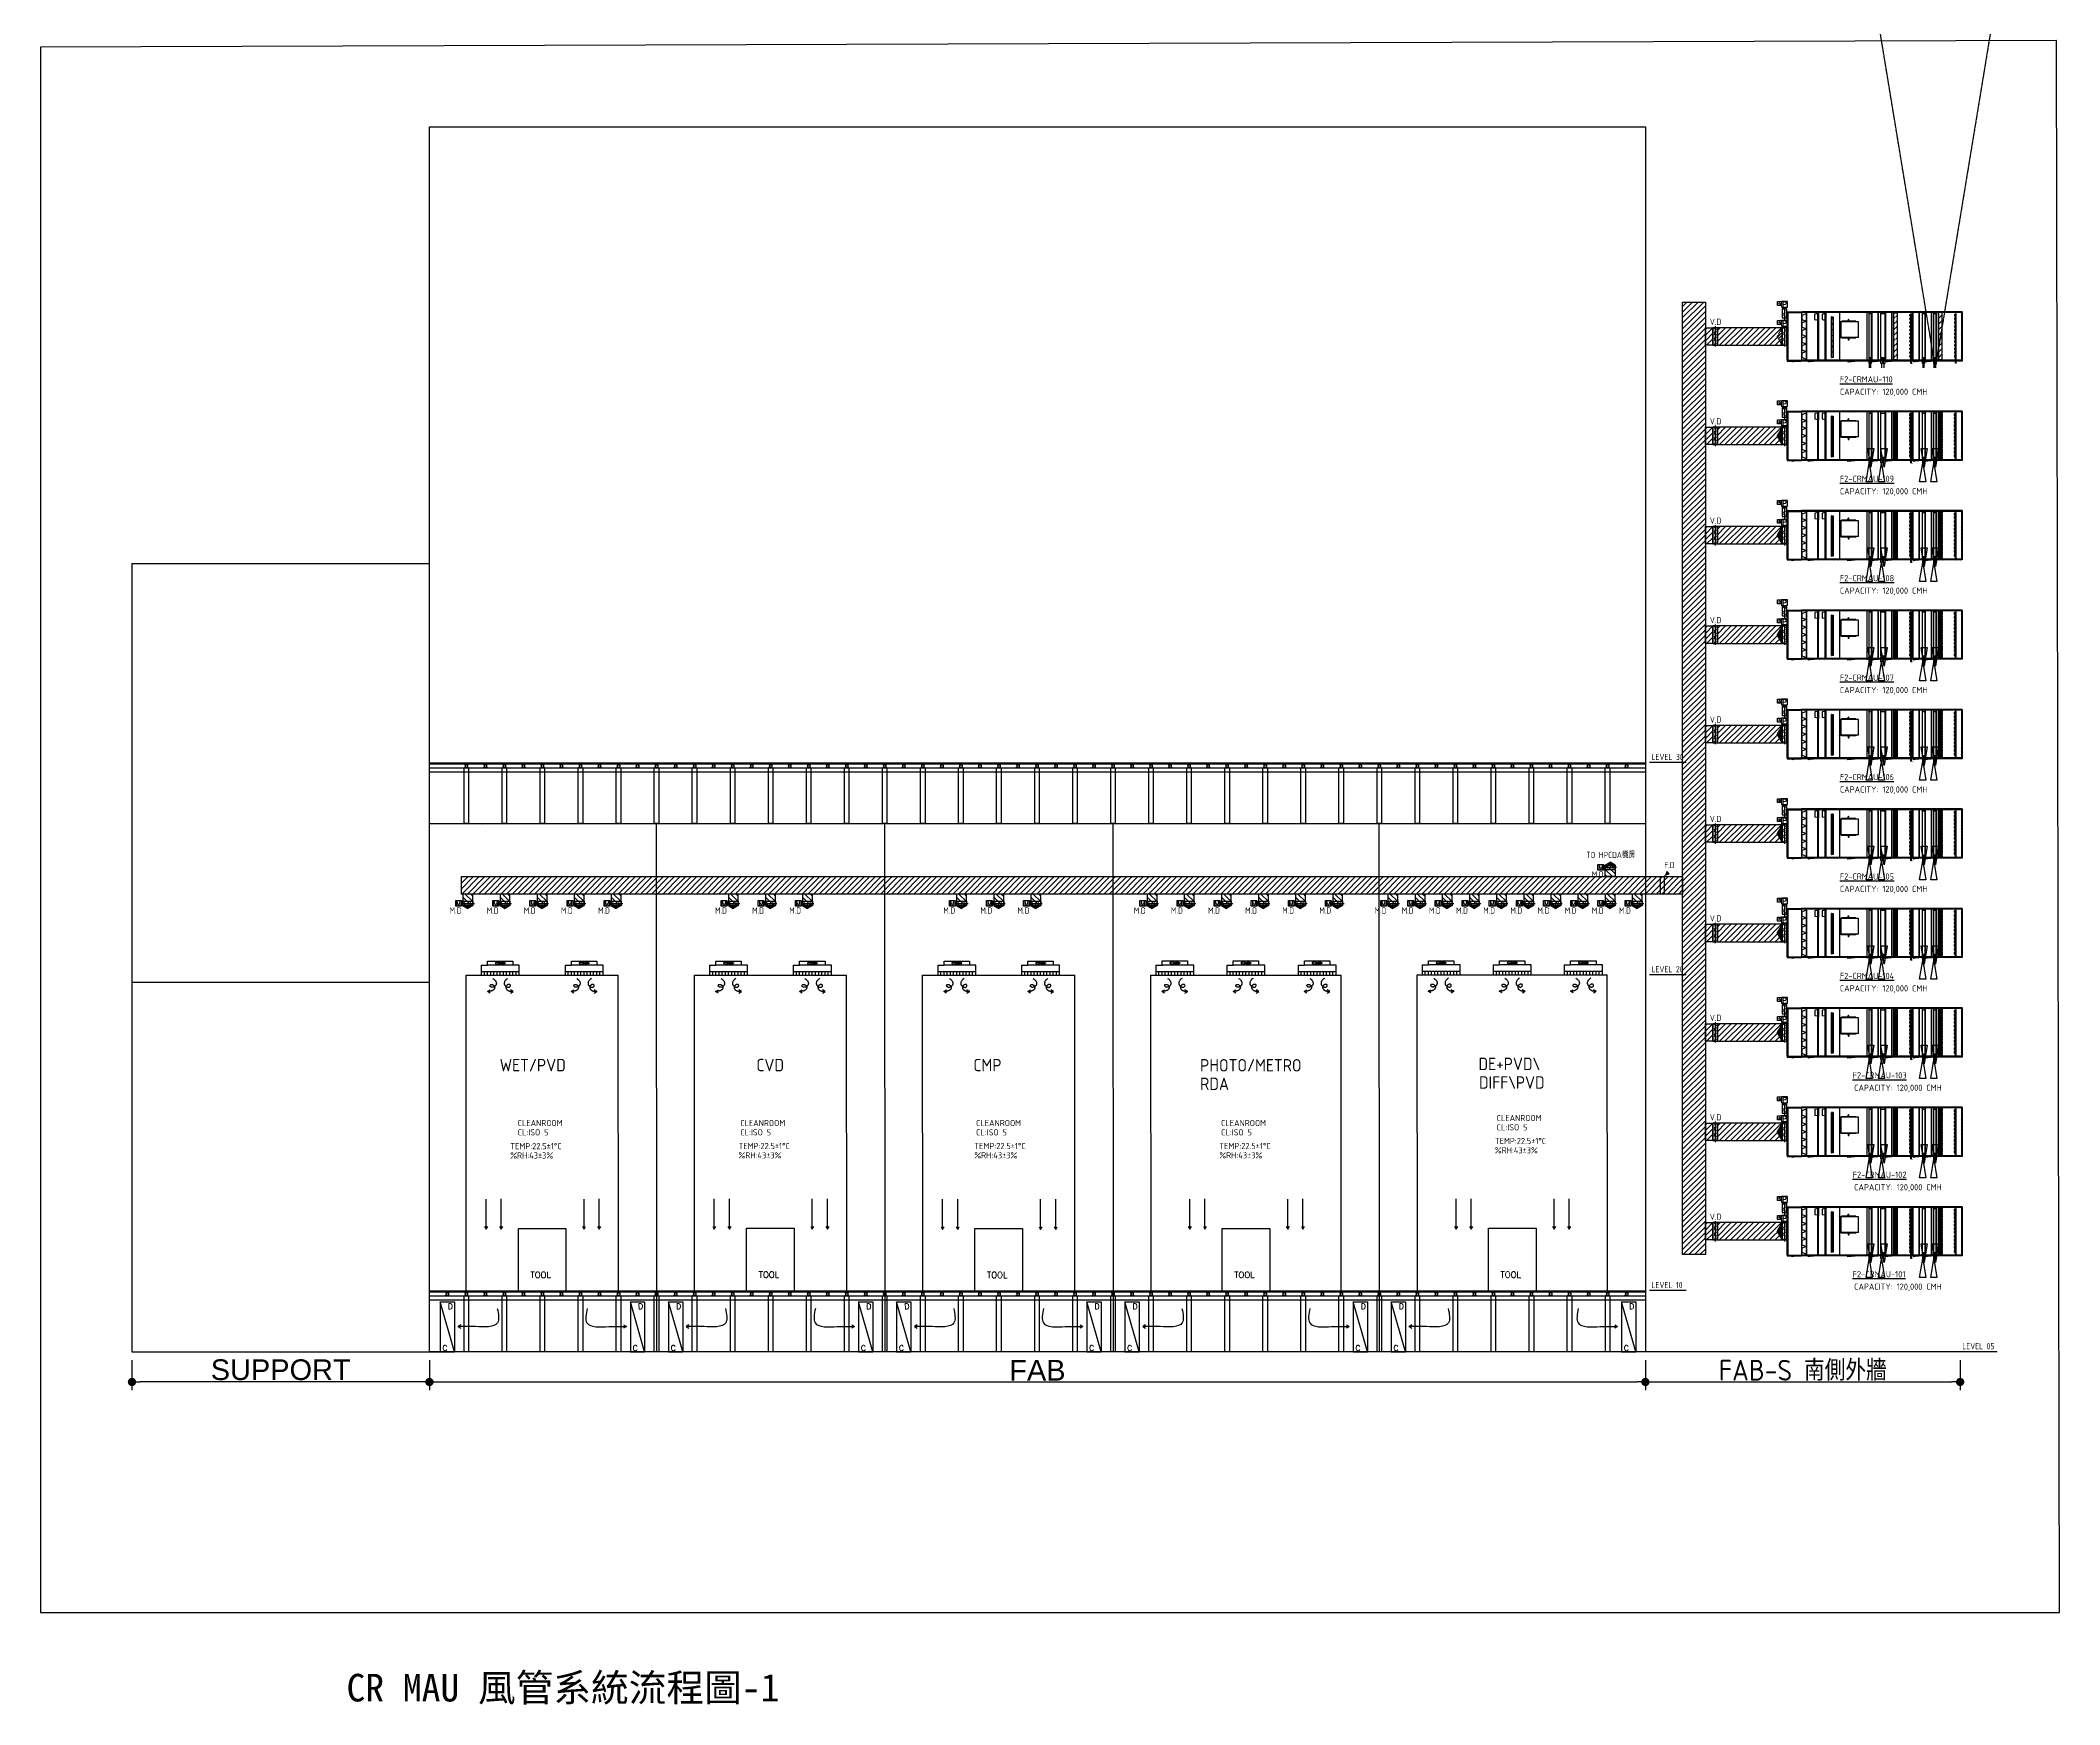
# Model space of a CAD drawing. Header units: millimetres. Extents: x -4 to 727, y 2288 to 2890.
import ezdxf
from ezdxf.enums import TextEntityAlignment as Align

# ---------------------------------------------------------------- set-up
doc = ezdxf.new("R2010")
doc.units = ezdxf.units.MM
doc.linetypes.add('CENTER', pattern=[2, 1.25, -0.25, 0.25, -0.25])
doc.linetypes.add('HIDDEN2', pattern=[0.1875, 0.125, -0.0625])
for name, color, linetype in [('06-空調-空調', 21, 'Continuous'), ('A-DETL-01', 1, 'Continuous'), ('ACC-450', 2, 'Continuous'), ('ACC-850', 2, 'Continuous'), ('ARW', 151, 'Continuous'), ('CLC', 140, 'Continuous'), ('DIF', 120, 'Continuous'), ('DIM', 6, 'Continuous'), ('FAN', 3, 'Continuous'), ('Flange', 6, 'Continuous'), ('FLC', 40, 'Continuous'), ('HEPA', 6, 'Continuous'), ('HTC', 1, 'Continuous'), ('M-CEQPM-MAU', 22, 'Continuous'), ('M-CEQPM-TEXT', 3, 'Continuous'), ('M-CMDUCT-LINE', 15, 'Continuous'), ('M-EQPM-TXT', 4, 'Continuous'), ('M-HVAC-CMDUCT', 150, 'Continuous'), ('M-HVAC-DAPR', 2, 'Continuous'), ('txt', 2, 'Continuous'), ('Type02x02', 7, 'Continuous'), ('Type05x04', 7, 'Continuous'), ('Type06x05', 7, 'Continuous'), ('Type07x05', 7, 'Continuous'), ('TYPE10X08', 7, 'Continuous'), ('Type10x09', 7, 'Continuous'), ('Type12x08', 7, 'Continuous'), ('Type12x09', 7, 'Continuous'), ('Type14x10', 7, 'Continuous'), ('U-EX-TXT', 4, 'Continuous'), ('軸心', 41, 'Continuous'), ('風車架', 4, 'Continuous')]:
    doc.layers.add(name, color=color, linetype=linetype)
doc.styles.add('AA-TXT', font='isocp.shx', dxfattribs={"bigfont": 'chineset.shx'})
doc.styles.add('STDTEXT', font='simplex.shx', dxfattribs={"bigfont": 'china.shx'})
doc.dimstyles.new('10-dim', dxfattribs={"dimscale": 10, "dimtxt": 0.25, "dimasz": 0.1, "dimexe": 0.1, "dimexo": 0.1, "dimgap": 0.05, "dimtad": 1, "dimdec": 0, "dimlfac": 100, "dimdsep": 46, "dimtxsty": 'AA-TXT', "dimblk": 'DOT', "dimcen": 2, "dimclrd": 256, "dimclre": 256, "dimclrt": 256, "dimazin": 0, "dimtfac": 1, "dimtdec": 0, "dimtix": 1, "dimtmove": 2, "dimatfit": 3, "dimldrblk": 'CIR', "dimfxl": 1, "dimtvp": 1, "dimtolj": 1, "dimtzin": 0, "dimarcsym": 0})
doc.dimstyles.get("Standard").update_dxf_attribs({"dimtxt": 0.18, "dimasz": 0.18, "dimexe": 0.18, "dimexo": 0.0625, "dimgap": 0.09, "dimtad": 0, "dimtih": 1, "dimtoh": 1, "dimdec": 4, "dimzin": 0, "dimdsep": 46, "dimtxsty": 'Standard', "dimcen": 0.09, "dimadec": 0, "dimazin": 0, "dimtfac": 1, "dimtdec": 4, "dimtofl": 0, "dimtmove": 0, "dimatfit": 3, "dimfxl": 1, "dimtolj": 1, "dimtzin": 0, "dimarcsym": 0})
pattern_1 = [(45, (-3236.4044, 1146.6156), (-1.0102788, 1.0102788), [])]
pattern_2 = [(225, (1811.597, 1075.805), (13.47038, -13.47038), [])]
pattern_3 = [(135, (721.6758, 3336.3333), (-1.0102788, -1.0102788), [])]

# ---------------------------------------------------------------- blocks, each defined once
blk = doc.blocks.new('_DOT')
at = {"color": 0, "linetype": 'ByBlock'}
blk.add_line((-0.5, 0), (-1, 0), dxfattribs=at)
at = {"color": 0, "linetype": 'ByBlock', "const_width": 0.5}
blk.add_lwpolyline([(-0.25, 0, 1), (0.25, 0, 1)], format="xyb", close=True, dxfattribs=at)
blk = doc.blocks.new('*D12')
at = {"layer": 'DEFPOINTS', "color": 0, "transparency": 16777216}
for p in [(137.27, 2415.3), (577.45, 2415.3), (577.45, 2404.34)]:
    blk.add_point(p, dxfattribs=at)
at = {"layer": 'txt', "lineweight": -2, "transparency": 16777216}
for p, q in [((137.27, 2412.3), (137.27, 2401.34)), ((577.45, 2412.3), (577.45, 2401.34)), ((140.27, 2404.34), (574.45, 2404.34))]:
    blk.add_line(p, q, dxfattribs=at)
at = {"layer": 'txt', "lineweight": -2, "transparency": 16777216, "xscale": 3, "yscale": 3, "zscale": 3, "rotation": 180}
blk.add_blockref('_DOT', (137.27, 2404.34), dxfattribs=at)
at = {"layer": 'txt', "lineweight": -2, "transparency": 16777216, "xscale": 3, "yscale": 3, "zscale": 3}
blk.add_blockref('_DOT', (577.45, 2404.34), dxfattribs=at)
at = {"layer": 'txt', "transparency": 16777216, "insert": (357.36, 2408.59), "char_height": 7.5, "attachment_point": 5, "style": 'AA-TXT'}
blk.add_mtext('\\A1;{\\fArial|b0|i0|c0|p34;FAB', dxfattribs=at)
blk = doc.blocks.new('CIR')
at = {"color": 0}
blk.add_line((1, 0), (-1, 0), dxfattribs=at)
at = {"color": 3}
blk.add_circle((0, 0), 0.5, dxfattribs=at)
blk = doc.blocks.new('*D13')
at = {"layer": 'DEFPOINTS', "color": 0, "transparency": 16777216}
for p in [(29.58, 2415.3), (137.27, 2415.3), (29.58, 2404.34)]:
    blk.add_point(p, dxfattribs=at)
at = {"layer": 'txt', "lineweight": -2, "transparency": 16777216}
for p, q in [((29.58, 2412.3), (29.58, 2401.34)), ((137.27, 2412.3), (137.27, 2401.34)), ((134.27, 2404.34), (32.58, 2404.34))]:
    blk.add_line(p, q, dxfattribs=at)
at = {"layer": 'txt', "lineweight": -2, "transparency": 16777216, "xscale": 3, "yscale": 3, "zscale": 3, "rotation": 180}
blk.add_blockref('_DOT', (29.58, 2404.34), dxfattribs=at)
at = {"layer": 'txt', "lineweight": -2, "transparency": 16777216, "xscale": 3, "yscale": 3, "zscale": 3}
blk.add_blockref('_DOT', (137.27, 2404.34), dxfattribs=at)
at = {"layer": 'txt', "transparency": 16777216, "insert": (83.42, 2408.73), "char_height": 7.5, "attachment_point": 5, "style": 'AA-TXT'}
blk.add_mtext('\\A1;{\\fArial|b0|i0|c0|p34;SUPPORT}', dxfattribs=at)
blk = doc.blocks.new('A450-頂視圖')
at = {"layer": 'ACC-450'}
for p, q in [((-450, 0), (0, 0)), ((0, 0), (-443, -78))]:
    blk.add_line(p, q, dxfattribs=at)
blk.add_arc((0, 0), 450, 180, 190, dxfattribs=at)
blk = doc.blocks.new('FLC-1000')
at = {"layer": 'FLC', "color": 1, "linetype": 'CENTER', "ltscale": 5}
blk.add_line((-12, 0), (165, 0), dxfattribs=at)
at = {"layer": 'FLC'}
for p, q in [((50, 634), (50, -634)), ((150, 634), (150, -634))]:
    blk.add_line(p, q, dxfattribs=at)
at = {"layer": 'FLC', "color": 1}
for p, q in [((60, 371), (60, 634)), ((80, 360), (80, 634)), ((100, 348), (100, 634)), ((120, 337), (120, 634)), ((140, 325), (140, 634)), ((60, -634), (60, -299)), ((80, -634), (80, -310)), ((100, -634), (100, -322)), ((120, -634), (120, -333)), ((140, -634), (140, -345))]:
    blk.add_line(p, q, dxfattribs=at)
at = {"layer": 'FLC'}
for centre, start, end in [((55, 634), 0, 180), ((65, 634), 0, 180), ((75, 634), 0, 180), ((85, 634), 0, 180), ((95, 634), 0, 180), ((105, 634), 0, 180), ((115, 634), 0, 180), ((125, 634), 0, 180), ((135, 634), 0, 180), ((145, 634), 0, 180), ((145, 634), 0, 180), ((145, 634), 0, 180), ((145, 634), 0, 180), ((145, 634), 0, 180), ((145, 634), 0, 180), ((145, 634), 0, 180), ((145, 634), 0, 180), ((145, 634), 0, 180), ((145, 634), 0, 180), ((145, 634), 0, 180), ((145, 634), 0, 180), ((55, -634), 180, 0), ((65, -634), 180, 0), ((75, -634), 180, 0), ((85, -634), 180, 0), ((95, -634), 180, 0), ((105, -634), 180, 0), ((115, -634), 180, 0), ((125, -634), 180, 0), ((135, -634), 180, 0), ((145, -634), 180, 0), ((145, -634), 180, 0), ((145, -634), 180, 0), ((145, -634), 180, 0), ((145, -634), 180, 0), ((145, -634), 180, 0), ((145, -634), 180, 0), ((145, -634), 180, 0), ((145, -634), 180, 0), ((145, -634), 180, 0), ((145, -634), 180, 0), ((145, -634), 180, 0)]:
    blk.add_arc(centre, 5, start, end, dxfattribs=at)
blk = doc.blocks.new('RZR15-1000-T90')
at = {"layer": 'FAN'}
for p, q in [((-1436, 1310), (-10, 1310)), ((-1436, 47), (-1436, 1310)), ((-1436, 47), (-10, 47)), ((-10, 0), (-10, 1357)), ((0, 1357), (-10, 1357)), ((-10, 0), (0, 0)), ((0, 0), (0, 1357))]:
    blk.add_line(p, q, dxfattribs=at)
at = {"layer": '軸心'}
for p, q in [((-685.5, 1379.5), (-578.5, 1379.5)), ((-685.5, 1379.5), (-685.5, 1359.5)), ((-675.5, 1398.5), (-675.5, 1379.5)), ((-588.5, 1398.5), (-675.5, 1398.5)), ((-604.5, 1508.5), (-659.5, 1508.5)), ((-659.5, 1398.5), (-659.5, 1508.5)), ((-640, 1503.5), (-624, 1503.5)), ((-640, 1403.5), (-640, 1503.5)), ((-640, 1403.5), (-624, 1403.5)), ((-624, 1503.5), (-624, 1403.5)), ((-604.5, 1398.5), (-604.5, 1508.5)), ((-588.5, 1398.5), (-588.5, 1379.5)), ((-578.5, 1359.5), (-578.5, 1379.5)), ((-685.5, -22.5), (-685.5, -2.5)), ((-685.5, -22.5), (-578.5, -22.5)), ((-675.5, -41.5), (-675.5, -22.5)), ((-588.5, -41.5), (-675.5, -41.5)), ((-659.5, -41.5), (-659.5, -151.5)), ((-604.5, -151.5), (-659.5, -151.5)), ((-640, -46.5), (-640, -146.5)), ((-640, -46.5), (-624, -46.5)), ((-640, -146.5), (-624, -146.5)), ((-624, -146.5), (-624, -46.5)), ((-604.5, -41.5), (-604.5, -151.5)), ((-588.5, -41.5), (-588.5, -22.5)), ((-578.5, -2.5), (-578.5, -22.5))]:
    blk.add_line(p, q, dxfattribs=at)
at = {"layer": '軸心', "color": 1, "linetype": 'CENTER', "ltscale": 30}
for p, q in [((-632, 1513.4), (-632, 1398.5)), ((-632, -156.4), (-632, -41.5))]:
    blk.add_line(p, q, dxfattribs=at)
at = {"layer": '風車架'}
for p, q in [((-1202, 1359.5), (-52, 1359.5)), ((-1202, 1310), (-1202, 1359.5)), ((-1202, 1310), (-52, 1310)), ((-1202, 47), (-52, 47)), ((-1202, 47), (-1202, -2.5)), ((-52, 1310), (-52, 1359.5)), ((-52, 47), (-52, -2.5)), ((-1202, -2.5), (-52, -2.5))]:
    blk.add_line(p, q, dxfattribs=at)
blk = doc.blocks.new('DW9-頂視圖')
at = {"layer": 'ACC-850'}
for q in [(850, 0), (843, -78)]:
    blk.add_line((0, 0), q, dxfattribs=at)
blk.add_arc((400, 0), 450, 350, 0, dxfattribs=at)
blk = doc.blocks.new('CMF300')
for p, q in [((-22, 265), (-300, 231)), ((-300, 231), (-300, -231)), ((-22, 296), (0, 296)), ((-22, 296), (-22, -296)), ((0, 296), (0, -296)), ((-22, -265), (-300, -231)), ((-22, -296), (0, -296))]:
    blk.add_line(p, q)
blk = doc.blocks.new('HPF-610-15')
at = {"layer": 'HEPA'}
for p, q in [((0, 610), (381, 471)), ((0, 610), (0, 0)), ((381, 139), (0, 0)), ((381, 471), (381, 139))]:
    blk.add_line(p, q, dxfattribs=at)
blk = doc.blocks.new('D5-頂視圖')
at = {"layer": 'ACC-450'}
for p, q in [((450, 0), (0, 0)), ((0, 0), (443, -78))]:
    blk.add_line(p, q, dxfattribs=at)
blk.add_arc((0, 0), 450, 350, 0, dxfattribs=at)
blk = doc.blocks.new('*D11')
at = {"layer": 'DEFPOINTS', "color": 0, "transparency": 16777216}
for p in [(577.45, 2415.3), (691.38, 2415.3), (691.38, 2404.34)]:
    blk.add_point(p, dxfattribs=at)
at = {"layer": 'txt', "lineweight": -2, "transparency": 16777216}
for p, q in [((577.45, 2412.3), (577.45, 2401.34)), ((691.38, 2412.3), (691.38, 2401.34)), ((580.45, 2404.34), (688.38, 2404.34))]:
    blk.add_line(p, q, dxfattribs=at)
at = {"layer": 'txt', "lineweight": -2, "transparency": 16777216, "xscale": 3, "yscale": 3, "zscale": 3, "rotation": 180}
blk.add_blockref('_DOT', (577.45, 2404.34), dxfattribs=at)
at = {"layer": 'txt', "lineweight": -2, "transparency": 16777216, "xscale": 3, "yscale": 3, "zscale": 3}
blk.add_blockref('_DOT', (691.38, 2404.34), dxfattribs=at)
at = {"layer": 'txt', "transparency": 16777216, "insert": (634.42, 2408.59), "char_height": 7.5, "attachment_point": 5, "style": 'AA-TXT'}
blk.add_mtext('\\A1;FAB-S 南側外牆', dxfattribs=at)
blk = doc.blocks.new('00_80000CMH_500_300_1100')
h = blk.add_hatch()
h.set_pattern_fill('ACAD_ISO02W100', color=6, angle=180)
h.set_pattern_definition([(180, (1771.445, -397.94), (-6e-16, -5), [12, -3])])
h.paths.add_polyline_path([(48, 407), (63, 407), (63, 82), (48, 82)])
at = {"layer": 'ARW'}
h = blk.add_hatch(dxfattribs=at)
h.set_pattern_fill('ZIGZAG', color=256, scale=2, angle=180, style=0)
h.set_pattern_definition([(180, (704, 981.5), (-6.35, -6.35), [6.35, -6.35]), (270, (697.65, 981.5), (6.35, -6.35), [6.35, -6.35])])
h.paths.add_polyline_path([(579, 438), (549, 438), (549, 63), (579, 63)])
h = blk.add_hatch(dxfattribs=at)
h.set_pattern_fill('ZIGZAG', color=256, scale=2, angle=180, style=0)
h.set_pattern_definition([(180, (1064, 981.5), (-6.35, -6.35), [6.35, -6.35]), (270, (1057.65, 981.5), (6.35, -6.35), [6.35, -6.35])])
h.paths.add_polyline_path([(939, 438), (909, 438), (909, 63), (939, 63)])
at = {"layer": 'Type02x02'}
h = blk.add_hatch(dxfattribs=at)
h.set_pattern_fill('ANSI31', color=256, scale=6, angle=180, style=0)
h.set_pattern_definition([(135, (-78.619, 113.504), (13.4704, 13.4704), [])])
h.paths.add_polyline_path([(-151, 442), (-151, 448), (-101, 448), (-101, 442)])
h = blk.add_hatch(dxfattribs=at)
h.set_pattern_fill('ANSI31', color=256, scale=6, angle=180, style=0)
h.set_pattern_definition([(135, (446.381, 113.504), (13.4704, 13.4704), [])])
h.paths.add_polyline_path([(374, 442), (374, 448), (424, 448), (424, 442)])
h = blk.add_hatch(dxfattribs=at)
h.set_pattern_fill('ANSI31', color=256, scale=6, angle=180, style=0)
h.set_pattern_definition([(135, (556.381, 113.564), (13.4704, 13.4704), [])])
h.paths.add_polyline_path([(484, 442), (484, 448), (534, 448), (534, 442)])
h = blk.add_hatch(dxfattribs=at)
h.set_pattern_fill('ANSI31', color=256, scale=6, angle=180, style=0)
h.set_pattern_definition([(135, (776.381, 113.564), (13.4704, 13.4704), [])])
h.paths.add_polyline_path([(704, 442), (704, 448), (754, 448), (754, 442)])
h = blk.add_hatch(dxfattribs=at)
h.set_pattern_fill('ANSI31', color=256, scale=6, angle=180, style=0)
h.set_pattern_definition([(135, (876.381, 113.564), (13.4704, 13.4704), [])])
h.paths.add_polyline_path([(804, 442), (804, 448), (854, 448), (854, 442)])
h = blk.add_hatch(dxfattribs=at)
h.set_pattern_fill('ANSI31', color=256, scale=6, angle=180, style=0)
h.set_pattern_definition([(135, (-78.619, 433.504), (13.4704, 13.4704), [])])
h.paths.add_polyline_path([(-101, 58), (-101, 52), (-151, 52), (-151, 58)])
h = blk.add_hatch(dxfattribs=at)
h.set_pattern_fill('ANSI31', color=256, scale=6, angle=180, style=0)
h.set_pattern_definition([(135, (446.381, 433.504), (13.4704, 13.4704), [])])
h.paths.add_polyline_path([(424, 58), (424, 52), (374, 52), (374, 58)])
h = blk.add_hatch(dxfattribs=at)
h.set_pattern_fill('ANSI31', color=256, scale=6, angle=180, style=0)
h.set_pattern_definition([(135, (556.381, 433.564), (13.4704, 13.4704), [])])
h.paths.add_polyline_path([(534, 58), (534, 52), (484, 52), (484, 58)])
h = blk.add_hatch(dxfattribs=at)
h.set_pattern_fill('ANSI31', color=256, scale=6, angle=180, style=0)
h.set_pattern_definition([(135, (776.381, 433.564), (13.4704, 13.4704), [])])
h.paths.add_polyline_path([(754, 58), (754, 52), (704, 52), (704, 58)])
h = blk.add_hatch(dxfattribs=at)
h.set_pattern_fill('ANSI31', color=256, scale=6, angle=180, style=0)
h.set_pattern_definition([(135, (876.381, 433.564), (13.4704, 13.4704), [])])
h.paths.add_polyline_path([(854, 58), (854, 52), (804, 52), (804, 58)])
at = {"layer": 'Type05x04'}
h = blk.add_hatch(dxfattribs=at)
h.set_pattern_fill('ANSI31', color=256, scale=6, angle=180, style=0)
h.set_pattern_definition([(225, (4, 433.44), (13.47, -13.47), [])])
h.paths.add_polyline_path([(-36, 442), (-36, 448), (4, 448), (4, 442)])
h = blk.add_hatch(dxfattribs=at)
h.set_pattern_fill('ANSI31', color=256, scale=6, angle=180, style=0)
h.set_pattern_definition([(225, (4, 689.44), (13.4704, -13.4704), [])])
h.paths.add_polyline_path([(-36, 52), (-36, 58), (4, 58), (4, 52)])
at = {"layer": 'Type06x05'}
h = blk.add_hatch(dxfattribs=at)
h.set_pattern_fill('ANSI31', color=256, scale=6, angle=180, style=0)
h.set_pattern_definition([(225, (4, 689.44), (13.4704, -13.4704), [])])
h.paths.add_polyline_path([(-26, 52), (-26, 58), (4, 58), (4, 52)])
at = {"layer": 'Type07x05'}
h = blk.add_hatch(dxfattribs=at)
h.set_pattern_fill('ANSI31', color=256, scale=6, angle=180, style=0)
h.set_pattern_definition([(225, (4, 433.44), (13.47, -13.47), [])])
h.paths.add_polyline_path([(-26, 442), (-26, 448), (4, 448), (4, 442)])
at = {"layer": 'TYPE10X08'}
h = blk.add_hatch(dxfattribs=at)
h.set_pattern_fill('ANSI31', color=256, scale=6, angle=180, style=0)
h.set_pattern_definition([(225, (194, 305.44), (13.4704, -13.4704), [])])
h.paths.add_polyline_path([(334, 448), (334, 442), (114, 442), (114, 448)])
h = blk.add_hatch(dxfattribs=at)
h.set_pattern_fill('ANSI31', color=256, scale=6, angle=180, style=0)
h.set_pattern_definition([(225, (194, 625.44), (13.4704, -13.4704), [])])
h.paths.add_polyline_path([(114, 52), (114, 58), (334, 58), (334, 52)])
at = {"layer": 'Type10x09'}
h = blk.add_hatch(dxfattribs=at)
h.set_pattern_fill('ANSI31', color=256, scale=6, angle=180, style=0)
h.set_pattern_definition([(225, (1283.876, 215), (13.47038, -13.47038), [])])
h.paths.add_polyline_path([(-191, 448), (-191, 442), (-307, 442), (-307, 448)])
h = blk.add_hatch(dxfattribs=at)
h.set_pattern_fill('ANSI31', color=256, scale=6, angle=180, style=0)
h.set_pattern_definition([(225, (1303.376, 535), (13.47038, -13.47038), [])])
h.paths.add_polyline_path([(-301, 58), (-307, 58), (-307, 442), (-301, 442)])
h = blk.add_hatch(dxfattribs=at)
h.set_pattern_fill('ANSI31', color=256, scale=6, angle=180, style=0)
h.set_pattern_definition([(225, (1283.876, 534.5), (13.47038, -13.47038), [])])
h.paths.add_polyline_path([(-191, 58), (-191, 52), (-307, 52), (-307, 58)])
at = {"layer": 'Type12x09'}
h = blk.add_hatch(dxfattribs=at)
h.set_pattern_fill('ANSI31', color=256, scale=6, angle=180, style=0)
h.set_pattern_definition([(225, (-1583.962, 576.245), (13.47038, -13.47038), [])])
h.paths.add_polyline_path([(-191, 442), (-191, 448), (-151, 448), (-151, 442)])
h.paths.add_polyline_path([(-191, 52), (-191, 58), (-151, 58), (-151, 52)])
h = blk.add_hatch(dxfattribs=at)
h.set_pattern_fill('ANSI31', color=256, scale=6, angle=180, style=0)
h.set_pattern_definition([(225, (-36, 947.94), (13.4704, -13.4704), [])])
h.paths.add_polyline_path([(-36, 448), (-36, 442), (-101, 442), (-101, 448)])
h = blk.add_hatch(dxfattribs=at)
h.set_pattern_fill('ANSI31', color=256, scale=6, angle=180, style=0)
h.set_pattern_definition([(225, (114, 947.94), (13.4704, -13.4704), [])])
h.paths.add_polyline_path([(4, 442), (4, 448), (114, 448), (114, 442)])
h.paths.add_polyline_path([(4, 52), (4, 58), (114, 58), (114, 52)])
h = blk.add_hatch(dxfattribs=at)
h.set_pattern_fill('ANSI31', color=256, scale=6, angle=180, style=0)
h.set_pattern_definition(pattern_2)
h.paths.add_polyline_path([(894, 442), (894, 448), (964, 448), (964, 442)])
h = blk.add_hatch(dxfattribs=at)
h.set_pattern_fill('ANSI31', color=256, scale=6, angle=180, style=0)
h.set_pattern_definition([(225, (1080.5, 128.5), (13.4704, -13.4704), [])])
h.paths.add_polyline_path([(1100, 448), (1100, 442), (964, 442), (964, 448)])
h = blk.add_hatch(dxfattribs=at)
h.set_pattern_fill('ANSI31', color=256, scale=6, angle=180, style=0)
h.set_pattern_definition([(225, (1100, 448.5), (13.4704, -13.4704), [])])
h.paths.add_polyline_path([(1094, 442), (1100, 442), (1100, 58), (1094, 58)])
h = blk.add_hatch(dxfattribs=at)
h.set_pattern_fill('ANSI31', color=256, scale=6, angle=180, style=0)
h.set_pattern_definition([(225, (-36, 689.44), (13.4704, -13.4704), [])])
h.paths.add_polyline_path([(-101, 52), (-101, 58), (-36, 58), (-36, 52)])
h = blk.add_hatch(dxfattribs=at)
h.set_pattern_fill('ANSI31', color=256, scale=6, angle=180, style=0)
h.set_pattern_definition(pattern_2)
h.paths.add_polyline_path([(964, 58), (964, 52), (894, 52), (894, 58)])
h = blk.add_hatch(dxfattribs=at)
h.set_pattern_fill('ANSI31', color=256, scale=6, angle=180, style=0)
h.set_pattern_definition([(225, (1080.5, 448), (13.4704, -13.4704), [])])
h.paths.add_polyline_path([(1100, 58), (1100, 52), (964, 52), (964, 58)])
at = {"layer": 'Type14x10'}
h = blk.add_hatch(dxfattribs=at)
h.set_pattern_fill('ANSI31', color=256, scale=6, angle=180, style=0)
h.set_pattern_definition([(225, (374, 128.44), (13.4704, -13.4704), [])])
h.paths.add_polyline_path([(334, 442), (334, 448), (374, 448), (374, 442)])
h = blk.add_hatch(dxfattribs=at)
h.set_pattern_fill('ANSI31', color=256, scale=6, angle=180, style=0)
h.set_pattern_definition([(225, (484, 128.5), (13.4704, -13.4704), [])])
h.paths.add_polyline_path([(424, 442), (424, 448), (484, 448), (484, 442)])
h = blk.add_hatch(dxfattribs=at)
h.set_pattern_fill('ANSI31', color=256, scale=6, angle=180, style=0)
h.set_pattern_definition([(225, (704, 129), (13.4704, -13.4704), [])])
h.paths.add_polyline_path([(534, 442), (534, 448), (704, 448), (704, 442)])
h = blk.add_hatch(dxfattribs=at)
h.set_pattern_fill('ANSI31', color=256, scale=6, angle=180, style=0)
h.set_pattern_definition([(225, (804, 128.5), (13.4704, -13.4704), [])])
h.paths.add_polyline_path([(754, 442), (754, 448), (804, 448), (804, 442)])
h = blk.add_hatch(dxfattribs=at)
h.set_pattern_fill('ANSI31', color=256, scale=6, angle=180, style=0)
h.set_pattern_definition([(225, (894, 128.5), (13.4704, -13.4704), [])])
h.paths.add_polyline_path([(854, 442), (854, 448), (894, 448), (894, 442)])
h = blk.add_hatch(dxfattribs=at)
h.set_pattern_fill('ANSI31', color=256, scale=6, angle=180, style=0)
h.set_pattern_definition([(225, (374, 979.94), (13.4704, -13.4704), [])])
edge = h.paths.add_edge_path()
edge.add_line((374, 58), (334, 58))
edge.add_line((374, 52), (334, 52))
h = blk.add_hatch(dxfattribs=at)
h.set_pattern_fill('ANSI31', color=256, scale=6, angle=180, style=0)
h.set_pattern_definition([(225, (484, 948), (13.4704, -13.4704), [])])
edge = h.paths.add_edge_path()
edge.add_line((484, 58), (424, 58))
edge.add_line((484, 52), (424, 52))
h = blk.add_hatch(dxfattribs=at)
h.set_pattern_fill('ANSI31', color=256, scale=6, angle=180, style=0)
h.set_pattern_definition([(225, (704, 981.5), (13.4704, -13.4704), [])])
h.paths.add_polyline_path([(704, 58), (704, 52), (692, 52), (692, 58)])
h.paths.add_polyline_path([(534, 52), (534, 58), (688, 58), (688, 52)])
h = blk.add_hatch(dxfattribs=at)
h.set_pattern_fill('ANSI31', color=256, scale=6, angle=180, style=0)
h.set_pattern_definition([(225, (804, 948), (13.4704, -13.4704), [])])
edge = h.paths.add_edge_path()
edge.add_line((804, 58), (754, 58))
edge.add_line((804, 52), (754, 52))
h = blk.add_hatch(dxfattribs=at)
h.set_pattern_fill('ANSI31', color=256, scale=6, angle=180, style=0)
h.set_pattern_definition([(225, (894, 980), (13.4704, -13.4704), [])])
edge = h.paths.add_edge_path()
edge.add_line((894, 58), (854, 58))
edge.add_line((894, 52), (854, 52))
for p, q in [((-61, 442), (-63, 442)), ((-63, 442), (-63, 442)), ((-63, 442), (-60, 442)), ((-61, 58), (-61, 442)), ((-61, 439), (-61, 442)), ((-54, 437), (-61, 437)), ((-60, 442), (-60, 437)), ((-60, 437), (-54, 437)), ((-54, 58), (-54, 442)), ((-54, 437), (-54, 442)), ((-54, 442), (-51, 442)), ((-51, 442), (-54, 442)), ((-54, 442), (-54, 439)), ((-51, 442), (-51, 442)), ((-1, 442), (-3, 442)), ((-3, 442), (-3, 442)), ((-3, 442), (0, 442)), ((-1, 58), (-1, 442)), ((-1, 439), (-1, 442)), ((6, 437), (-1, 437)), ((0, 442), (0, 437)), ((0, 437), (6, 437)), ((6, 58), (6, 442)), ((6, 437), (6, 442)), ((6, 442), (9, 442)), ((9, 442), (6, 442)), ((6, 442), (6, 439)), ((9, 442), (9, 442)), ((-61, 58), (-63, 58)), ((-63, 58), (-63, 58)), ((-63, 58), (-60, 58)), ((-54, 63), (-61, 63)), ((-61, 60), (-61, 58)), ((-60, 58), (-60, 63)), ((-60, 63), (-54, 63)), ((-54, 63), (-54, 58)), ((-54, 58), (-54, 60)), ((-54, 58), (-51, 58)), ((-51, 58), (-54, 58)), ((-51, 58), (-51, 58)), ((-1, 58), (-3, 58)), ((-3, 58), (-3, 58)), ((-3, 58), (0, 58)), ((6, 63), (-1, 63)), ((-1, 60), (-1, 58)), ((0, 58), (0, 63)), ((0, 63), (6, 63)), ((6, 63), (6, 58)), ((6, 58), (6, 60)), ((6, 58), (9, 58)), ((9, 58), (6, 58)), ((9, 58), (9, 58))]:
    blk.add_line(p, q)
at = {"color": 6}
blk.add_lwpolyline([(48, 407), (63, 407), (63, 82), (48, 82)], close=True, dxfattribs=at)
at = {"layer": 'ARW', "color": 1}
for p, q in [((349, 438), (349, 79)), ((349, 433), (369, 433)), ((369, 438), (369, 79)), ((869, 438), (869, 79)), ((869, 433), (889, 433)), ((889, 438), (889, 79)), ((349, 79), (369, 79)), ((350, 65), (350, 32)), ((358, 32), (350, 32)), ((351, 68), (351, 79)), ((357, 68), (357, 79)), ((358, 65), (358, 32)), ((360, 65), (360, 32)), ((360, 32), (368, 32)), ((361, 68), (361, 79)), ((367, 68), (367, 79)), ((368, 65), (368, 32)), ((869, 79), (889, 79)), ((870, 65), (870, 32)), ((878, 32), (870, 32)), ((871, 68), (871, 79)), ((877, 68), (877, 79)), ((878, 65), (878, 32)), ((880, 65), (880, 32)), ((880, 32), (888, 32)), ((881, 68), (881, 79)), ((887, 68), (887, 79)), ((888, 65), (888, 32))]:
    blk.add_line(p, q, dxfattribs=at)
at = {"layer": 'ARW'}
for p, q in [((444, 433), (479, 433)), ((579, 438), (549, 438)), ((549, 438), (549, 63)), ((579, 63), (579, 438)), ((688, 419), (673, 419)), ((688, 389), (673, 389)), ((688, 359), (673, 359)), ((688, 329), (673, 329)), ((688, 419), (677, 430)), ((688, 419), (677, 408)), ((688, 389), (677, 400)), ((688, 389), (677, 378)), ((688, 359), (677, 370)), ((688, 359), (677, 348)), ((688, 329), (677, 340)), ((688, 329), (677, 318)), ((688, 434), (692, 434)), ((688, 34), (688, 434)), ((692, 31), (692, 434)), ((779, 433), (799, 433)), ((909, 438), (909, 63)), ((939, 63), (939, 438)), ((1048, 419), (1033, 419)), ((1048, 389), (1033, 389)), ((1048, 359), (1033, 359)), ((1048, 329), (1033, 329)), ((1048, 419), (1037, 430)), ((1048, 419), (1037, 408)), ((1048, 389), (1037, 400)), ((1048, 389), (1037, 378)), ((1048, 359), (1037, 370)), ((1048, 359), (1037, 348)), ((1048, 329), (1037, 340)), ((1048, 329), (1037, 318)), ((1048, 434), (1052, 434)), ((1048, 58), (1048, 434)), ((1052, 58), (1052, 434)), ((688, 299), (673, 299)), ((688, 269), (673, 269)), ((688, 239), (673, 239)), ((688, 209), (673, 209)), ((688, 179), (673, 179)), ((688, 299), (677, 310)), ((688, 299), (677, 288)), ((688, 269), (677, 280)), ((688, 269), (677, 258)), ((688, 239), (677, 250)), ((688, 239), (677, 228)), ((688, 209), (677, 220)), ((688, 209), (677, 198)), ((688, 179), (677, 190)), ((688, 179), (677, 168)), ((1048, 299), (1033, 299)), ((1048, 269), (1033, 269)), ((1048, 239), (1033, 239)), ((1048, 209), (1033, 209)), ((1048, 179), (1033, 179)), ((1048, 299), (1037, 310)), ((1048, 299), (1037, 288)), ((1048, 269), (1037, 280)), ((1048, 269), (1037, 258)), ((1048, 239), (1037, 250)), ((1048, 239), (1037, 228)), ((1048, 209), (1037, 220)), ((1048, 209), (1037, 198)), ((1048, 179), (1037, 190)), ((1048, 179), (1037, 168)), ((549, 63), (579, 63)), ((688, 149), (673, 149)), ((688, 119), (673, 119)), ((688, 89), (673, 89)), ((688, 149), (677, 160)), ((688, 149), (677, 138)), ((688, 119), (677, 129)), ((688, 119), (677, 108)), ((688, 89), (677, 99)), ((688, 89), (677, 78)), ((909, 63), (939, 63)), ((1048, 149), (1033, 149)), ((1048, 119), (1033, 119)), ((1048, 89), (1033, 89)), ((1048, 149), (1037, 160)), ((1048, 149), (1037, 138)), ((1048, 119), (1037, 129)), ((1048, 119), (1037, 108)), ((1048, 89), (1037, 99)), ((1048, 89), (1037, 78))]:
    blk.add_line(p, q, dxfattribs=at)
for centre in [(688, 419), (688, 389), (688, 359), (688, 329), (1048, 419), (1048, 389), (1048, 359), (1048, 329), (688, 299), (688, 269), (688, 239), (688, 209), (688, 179), (1048, 299), (1048, 269), (1048, 239), (1048, 209), (1048, 179), (688, 149), (688, 119), (688, 89), (1048, 149), (1048, 119), (1048, 89)]:
    blk.add_circle(centre, 1.5, dxfattribs=at)
blk.add_open_spline([(698, 32), (697, 31), (690, 30), (689, 35), (684, 34), (683, 34)], degree=3, knots=[35.439113, 35.439113, 35.439113, 35.439113, 53.723943, 145.661055, 183.181794, 183.181794, 183.181794, 183.181794], dxfattribs=at)
at = {"layer": 'CLC'}
for p, q in [((444, 438), (444, 79)), ((479, 438), (479, 79)), ((779, 438), (779, 79)), ((799, 438), (799, 79)), ((444, 79), (479, 79)), ((444, 65), (444, 32)), ((458, 32), (444, 32)), ((448, 71), (448, 79)), ((454, 71), (454, 79)), ((458, 65), (458, 32)), ((465, 65), (465, 32)), ((465, 32), (478, 32)), ((469, 71), (469, 79)), ((475, 71), (475, 79)), ((478, 65), (478, 32)), ((779, 79), (799, 79)), ((780, 65), (780, 32)), ((788, 32), (780, 32)), ((781, 68), (781, 79)), ((787, 68), (787, 79)), ((788, 65), (788, 32)), ((790, 65), (790, 32)), ((790, 32), (798, 32)), ((791, 68), (791, 79)), ((797, 68), (797, 79)), ((798, 65), (798, 32))]:
    blk.add_line(p, q, dxfattribs=at)
for centre, radius in [((451, 65), 6.99), ((472, 65), 6.99), ((784, 65), 4.46), ((794, 65), 4.46)]:
    blk.add_circle(centre, radius, dxfattribs=at)
at = {"layer": 'DIF'}
for p, q in [((48, 407), (48, 367)), ((52, 407), (48, 407)), ((48, 367), (52, 367)), ((48, 366), (48, 326)), ((52, 366), (48, 366)), ((48, 326), (48, 286)), ((52, 326), (48, 326)), ((48, 326), (52, 326)), ((52, 405), (52, 407)), ((52, 367), (52, 370)), ((52, 364), (52, 366)), ((52, 326), (52, 329)), ((52, 323), (52, 326)), ((48, 286), (52, 286)), ((48, 285), (48, 245)), ((52, 285), (48, 285)), ((48, 245), (52, 245)), ((48, 244), (48, 204)), ((52, 244), (48, 244)), ((48, 204), (52, 204)), ((48, 203), (48, 163)), ((52, 203), (48, 203)), ((48, 163), (52, 163)), ((52, 286), (52, 288)), ((52, 282), (52, 285)), ((52, 245), (52, 247)), ((52, 241), (52, 244)), ((52, 204), (52, 207)), ((52, 201), (52, 203)), ((52, 163), (52, 166)), ((48, 162), (48, 122)), ((52, 162), (48, 162)), ((48, 122), (52, 122)), ((48, 122), (48, 82)), ((52, 122), (48, 122)), ((48, 82), (52, 82)), ((52, 160), (52, 162)), ((52, 122), (52, 125)), ((52, 119), (52, 122)), ((52, 82), (52, 84))]:
    blk.add_line(p, q, dxfattribs=at)
at = {"layer": 'Flange'}
for p, q in [((-311, 442), (-311, 59)), ((-307, 438), (-311, 438)), ((-307, 442), (-307, 59)), ((1100, 96), (1100, 404)), ((1104, 400), (1100, 400)), ((1104, 96), (1104, 404)), ((-307, 63), (-311, 63)), ((1104, 100), (1100, 100))]:
    blk.add_line(p, q, dxfattribs=at)
at = {"layer": 'HTC'}
for centre in [(354, 65), (364, 65), (874, 65), (884, 65)]:
    blk.add_circle(centre, 4.46, dxfattribs=at)
at = {"layer": 'Type02x02'}
for p, q in [((-101, 448), (-151, 448)), ((-151, 52), (-151, 448)), ((-101, 442), (-151, 442)), ((424, 448), (374, 448)), ((374, 52), (374, 448)), ((424, 442), (374, 442)), ((424, 52), (424, 448)), ((534, 448), (484, 448)), ((484, 52), (484, 448)), ((534, 442), (484, 442)), ((534, 52), (534, 448)), ((754, 448), (704, 448)), ((704, 52), (704, 448)), ((754, 442), (704, 442)), ((754, 52), (754, 448)), ((854, 448), (804, 448)), ((804, 52), (804, 448)), ((854, 442), (804, 442)), ((854, 52), (854, 448)), ((894, 52), (894, 448)), ((-101, 58), (-151, 58)), ((-101, 52), (-151, 52)), ((424, 58), (374, 58)), ((424, 52), (374, 52)), ((534, 58), (484, 58)), ((534, 52), (484, 52)), ((754, 58), (704, 58)), ((754, 52), (704, 52)), ((854, 58), (804, 58)), ((854, 52), (804, 52))]:
    blk.add_line(p, q, dxfattribs=at)
at = {"layer": 'Type05x04'}
for p, q in [((4, 448), (-36, 448)), ((4, 442), (-36, 442)), ((4, 58), (-36, 58)), ((4, 52), (-36, 52))]:
    blk.add_line(p, q, dxfattribs=at)
at = {"layer": 'TYPE10X08'}
for p, q in [((334, 448), (114, 448)), ((114, 448), (114, 52)), ((334, 442), (114, 442)), ((334, 448), (334, 52)), ((334, 58), (114, 58)), ((334, 52), (114, 52))]:
    blk.add_line(p, q, dxfattribs=at)
at = {"layer": 'Type10x09'}
for p, q in [((-307, 448), (-191, 448)), ((-307, 448), (-307, 52)), ((-307, 442), (-191, 442)), ((-301, 442), (-301, 58)), ((-191, 448), (-191, 52)), ((-307, 58), (-191, 58)), ((-307, 52), (-191, 52))]:
    blk.add_line(p, q, dxfattribs=at)
at = {"layer": 'Type12x08'}
blk.add_line((4, 52), (-26, 52), dxfattribs=at)
at = {"layer": 'Type12x09'}
for p, q in [((-191, 448), (-191, 52)), ((-151, 448), (-191, 448)), ((-151, 442), (-191, 442)), ((-151, 448), (-151, 52)), ((-36, 448), (-101, 448)), ((-36, 442), (-101, 442)), ((114, 448), (4, 448)), ((4, 448), (4, 442)), ((114, 442), (4, 442)), ((114, 448), (114, 52)), ((894, 448), (894, 52)), ((964, 448), (894, 448)), ((964, 442), (894, 442)), ((1100, 448), (964, 448)), ((1100, 442), (964, 442)), ((1094, 442), (1094, 58)), ((1100, 448), (1100, 52)), ((-151, 58), (-191, 58)), ((-151, 52), (-191, 52)), ((-36, 58), (-101, 58)), ((-36, 52), (-101, 52)), ((114, 58), (4, 58)), ((4, 58), (4, 52)), ((114, 52), (4, 52)), ((964, 58), (894, 58)), ((964, 52), (894, 52)), ((1100, 58), (964, 58)), ((1100, 52), (964, 52))]:
    blk.add_line(p, q, dxfattribs=at)
at = {"layer": 'Type14x10'}
for p, q in [((334, 448), (334, 52)), ((374, 448), (334, 448)), ((374, 442), (334, 442)), ((374, 448), (374, 52)), ((424, 448), (424, 52)), ((484, 448), (424, 448)), ((484, 442), (424, 442)), ((484, 448), (484, 52)), ((534, 448), (534, 52)), ((704, 448), (534, 448)), ((704, 442), (534, 442)), ((704, 448), (704, 52)), ((754, 448), (754, 52)), ((804, 448), (754, 448)), ((804, 442), (754, 442)), ((804, 448), (804, 52)), ((854, 448), (854, 52)), ((894, 448), (854, 448)), ((894, 442), (854, 442)), ((894, 448), (894, 52)), ((374, 58), (334, 58)), ((374, 52), (334, 52)), ((484, 58), (424, 58)), ((484, 52), (424, 52)), ((704, 58), (534, 58)), ((704, 52), (534, 52)), ((804, 58), (754, 58)), ((804, 52), (754, 52)), ((894, 58), (854, 58)), ((894, 52), (854, 52))]:
    blk.add_line(p, q, dxfattribs=at)
at = {"xscale": -0.1, "yscale": 0.1, "zscale": 0.1}
for name, p in [('D5-頂視圖', (-224, 52)), ('DW9-頂視圖', (266, 52))]:
    blk.add_blockref(name, p, dxfattribs=at)
at = {"layer": 'ACC-450', "xscale": 0.1, "yscale": 0.1, "zscale": 0.1}
for p in [(-94, 52), (422, 52), (532, 52), (752, 52), (852, 52)]:
    blk.add_blockref('A450-頂視圖', p, dxfattribs=at)
at = {"layer": 'DIM', "extrusion": (0, 0, -1), "xscale": -0.1, "yscale": 0.1, "zscale": -0.1}
for p in [(56, 406), (-4, 406)]:
    blk.add_blockref('CMF300', p, dxfattribs=at)
at = {"layer": 'FAN', "xscale": -0.1, "yscale": 0.1, "zscale": 0.1}
blk.add_blockref('RZR15-1000-T90', (124, 236), dxfattribs=at)
at = {"layer": 'FLC', "xscale": -0.1, "yscale": 0.1, "zscale": 0.1}
blk.add_blockref('FLC-1000', (129, 304), dxfattribs=at)
at = {"layer": 'HEPA', "xscale": -0.1, "yscale": 0.1, "zscale": 0.1}
for p in [(-151, 372), (-151, 311), (-151, 250), (-151, 189), (-151, 128), (-151, 67)]:
    blk.add_blockref('HPF-610-15', p, dxfattribs=at)
at = {"layer": 'ARW', "color": 1}
for points in [[(353, 29), (353, -2)], [(365, -2), (365, 29)], [(873, 29), (873, -2)], [(885, -2), (885, 29)]]:
    blk.add_leader(points, dimstyle='Standard', override={"dimtxt": 2.5, "dimasz": 150, "dimexe": 1.25, "dimexo": 0.625, "dimgap": 0.625, "dimtad": 1, "dimtih": 0, "dimtoh": 0, "dimzin": 8, "dimcen": 2.5, "dimtofl": 1, "dimldrblk": 'ClosedBlank'}, dxfattribs=at)
at = {"layer": 'CLC'}
for points in [[(451, 29), (451, -2)], [(472, -2), (472, 29)], [(783, 29), (783, -2)], [(795, -2), (795, 29)]]:
    blk.add_leader(points, dimstyle='Standard', override={"dimtxt": 2.5, "dimasz": 150, "dimexe": 1.25, "dimexo": 0.625, "dimgap": 0.625, "dimtad": 1, "dimtih": 0, "dimtoh": 0, "dimzin": 8, "dimcen": 2.5, "dimtofl": 1, "dimldrblk": 'ClosedBlank'}, dxfattribs=at)

msp = doc.modelspace()

# ---------------------------------------------------------------- hatches: boundary and pattern name
at = {"layer": 'M-CMDUCT-LINE'}
h = msp.add_hatch(dxfattribs=at)
h.set_pattern_fill('ANSI31', color=256, scale=0.45, style=0)
h.set_pattern_definition(pattern_1)
h.paths.add_polyline_path([(590.917, 2450.467), (590.917, 2795.31), (599.157, 2795.31), (599.157, 2450.467)])
h = msp.add_hatch(dxfattribs=at)
h.set_pattern_fill('ANSI31', color=256, scale=0.45, style=0)
h.set_pattern_definition([(45, (1210.1894, 2624.547), (-1.0102788, 1.0102788), [])])
h.paths.add_polyline_path([(599.157, 2786.054), (601.869, 2786.054), (601.869, 2779.754), (599.157, 2779.754)])
h = msp.add_hatch(dxfattribs=at)
h.set_pattern_fill('ANSI31', color=256, scale=0.45, style=0)
h.set_pattern_definition([(45, (1210.1894, 2588.547), (-1.0102788, 1.0102788), [])])
h.paths.add_polyline_path([(599.157, 2750.054), (601.869, 2750.054), (601.869, 2743.754), (599.157, 2743.754)])
h = msp.add_hatch(dxfattribs=at)
h.set_pattern_fill('ANSI31', color=256, scale=0.45, style=0)
h.set_pattern_definition([(45, (1230.9615, 2588.547), (-1.0102788, 1.0102788), [])])
h.paths.add_polyline_path([(626.973, 2750.054), (603.489, 2750.054), (603.489, 2743.754), (626.973, 2743.754)])
h = msp.add_hatch(dxfattribs=at)
h.set_pattern_fill('ANSI31', color=256, scale=0.45, style=0)
h.set_pattern_definition([(45, (1210.1894, 2552.547), (-1.0102788, 1.0102788), [])])
h.paths.add_polyline_path([(599.157, 2714.054), (601.869, 2714.054), (601.869, 2707.754), (599.157, 2707.754)])
h = msp.add_hatch(dxfattribs=at)
h.set_pattern_fill('ANSI31', color=256, scale=0.45, style=0)
h.set_pattern_definition([(45, (1230.9615, 2552.547), (-1.0102788, 1.0102788), [])])
h.paths.add_polyline_path([(626.973, 2714.054), (603.489, 2714.054), (603.489, 2707.754), (626.973, 2707.754)])
h = msp.add_hatch(dxfattribs=at)
h.set_pattern_fill('ANSI31', color=256, scale=0.45, style=0)
h.set_pattern_definition([(45, (1210.1894, 2516.547), (-1.0102788, 1.0102788), [])])
h.paths.add_polyline_path([(599.157, 2678.054), (601.869, 2678.054), (601.869, 2671.754), (599.157, 2671.754)])
h = msp.add_hatch(dxfattribs=at)
h.set_pattern_fill('ANSI31', color=256, scale=0.45, style=0)
h.set_pattern_definition([(45, (1230.9615, 2516.547), (-1.0102788, 1.0102788), [])])
h.paths.add_polyline_path([(626.973, 2678.054), (603.489, 2678.054), (603.489, 2671.754), (626.973, 2671.754)])
h = msp.add_hatch(dxfattribs=at)
h.set_pattern_fill('ANSI31', color=256, scale=0.45, style=0)
h.set_pattern_definition([(45, (1210.1894, 2480.547), (-1.0102788, 1.0102788), [])])
h.paths.add_polyline_path([(599.157, 2642.054), (601.869, 2642.054), (601.869, 2635.754), (599.157, 2635.754)])
h = msp.add_hatch(dxfattribs=at)
h.set_pattern_fill('ANSI31', color=256, scale=0.45, style=0)
h.set_pattern_definition([(45, (1230.9615, 2480.547), (-1.0102788, 1.0102788), [])])
h.paths.add_polyline_path([(626.973, 2642.054), (603.489, 2642.054), (603.489, 2635.754), (626.973, 2635.754)])
h = msp.add_hatch(dxfattribs=at)
h.set_pattern_fill('ANSI31', color=256, scale=0.45, style=0)
h.set_pattern_definition([(45, (1210.1894, 2444.547), (-1.0102788, 1.0102788), [])])
h.paths.add_polyline_path([(599.157, 2606.054), (601.869, 2606.054), (601.869, 2599.754), (599.157, 2599.754)])
h = msp.add_hatch(dxfattribs=at)
h.set_pattern_fill('ANSI31', color=256, scale=0.45, style=0)
h.set_pattern_definition([(45, (1230.9615, 2444.547), (-1.0102788, 1.0102788), [])])
h.paths.add_polyline_path([(626.973, 2606.054), (603.489, 2606.054), (603.489, 2599.754), (626.973, 2599.754)])
h = msp.add_hatch(dxfattribs=at)
h.set_pattern_fill('ANSI31', color=256, scale=0.45, style=0)
h.set_pattern_definition([(45, (-3256.2213, 1206.4732), (-1.0102788, 1.0102788), [])])
h.paths.add_polyline_path([(148.862, 2587.312), (590.917, 2587.312), (590.917, 2581.012), (148.862, 2581.012)])
h = msp.add_hatch(dxfattribs=at)
h.set_pattern_fill('ANSI31', color=256, scale=0.45, style=0)
h.set_pattern_definition([(45, (1210.1894, 2408.547), (-1.0102788, 1.0102788), [])])
h.paths.add_polyline_path([(599.157, 2570.054), (601.869, 2570.054), (601.869, 2563.754), (599.157, 2563.754)])
h = msp.add_hatch(dxfattribs=at)
h.set_pattern_fill('ANSI31', color=256, scale=0.45, style=0)
h.set_pattern_definition([(45, (1230.9615, 2408.547), (-1.0102788, 1.0102788), [])])
h.paths.add_polyline_path([(626.973, 2570.054), (603.489, 2570.054), (603.489, 2563.754), (626.973, 2563.754)])
h = msp.add_hatch(dxfattribs=at)
h.set_pattern_fill('ANSI31', color=256, scale=0.45, style=0)
h.set_pattern_definition([(45, (1210.1894, 2372.547), (-1.0102788, 1.0102788), [])])
h.paths.add_polyline_path([(599.157, 2534.054), (601.869, 2534.054), (601.869, 2527.754), (599.157, 2527.754)])
h = msp.add_hatch(dxfattribs=at)
h.set_pattern_fill('ANSI31', color=256, scale=0.45, style=0)
h.set_pattern_definition([(45, (1230.9615, 2372.547), (-1.0102788, 1.0102788), [])])
h.paths.add_polyline_path([(626.973, 2534.054), (603.489, 2534.054), (603.489, 2527.754), (626.973, 2527.754)])
h = msp.add_hatch(dxfattribs=at)
h.set_pattern_fill('ANSI31', color=256, scale=0.45, style=0)
h.set_pattern_definition([(45, (1210.1894, 2336.547), (-1.0102788, 1.0102788), [])])
h.paths.add_polyline_path([(599.157, 2498.054), (601.869, 2498.054), (601.869, 2491.754), (599.157, 2491.754)])
h = msp.add_hatch(dxfattribs=at)
h.set_pattern_fill('ANSI31', color=256, scale=0.45, style=0)
h.set_pattern_definition([(45, (1230.9615, 2336.547), (-1.0102788, 1.0102788), [])])
h.paths.add_polyline_path([(626.973, 2498.054), (603.489, 2498.054), (603.489, 2491.754), (626.973, 2491.754)])
h = msp.add_hatch(dxfattribs=at)
h.set_pattern_fill('ANSI31', color=256, scale=0.45, style=0)
h.set_pattern_definition([(45, (1210.1894, 2300.547), (-1.0102788, 1.0102788), [])])
h.paths.add_polyline_path([(599.157, 2462.054), (601.869, 2462.054), (601.869, 2455.754), (599.157, 2455.754)])
h = msp.add_hatch(dxfattribs=at)
h.set_pattern_fill('ANSI31', color=256, scale=0.45, style=0)
h.set_pattern_definition([(45, (1230.9615, 2300.547), (-1.0102788, 1.0102788), [])])
h.paths.add_polyline_path([(626.973, 2462.054), (603.489, 2462.054), (603.489, 2455.754), (626.973, 2455.754)])
at = {"layer": 'M-HVAC-CMDUCT', "linetype": 'HIDDEN2'}
h = msp.add_hatch(dxfattribs=at)
h.set_pattern_fill('ANSI31', color=252, scale=0.45, style=0)
h.set_pattern_definition([(45, (1230.9615, 2624.547), (-1.0102788, 1.0102788), [])])
h.paths.add_polyline_path([(626.973, 2786.054), (603.489, 2786.054), (603.489, 2779.754), (626.973, 2779.754)])
h = msp.add_hatch(dxfattribs=at)
h.set_pattern_fill('ANSI31', color=252, scale=0.45, style=0)
h.set_pattern_definition(pattern_1)
h.paths.add_polyline_path([(626.973, 2779.754), (625.154, 2782.904), (626.973, 2786.054)])
h = msp.add_hatch(dxfattribs=at)
h.set_pattern_fill('ANSI31', color=252, scale=0.45, style=0)
h.set_pattern_definition(pattern_1)
h.paths.add_polyline_path([(626.973, 2779.754), (625.154, 2782.904), (626.973, 2786.054)])
h = msp.add_hatch(dxfattribs=at)
h.set_pattern_fill('ANSI31', color=252, scale=0.45, style=0)
h.set_pattern_definition(pattern_1)
h.paths.add_polyline_path([(633.993, 2791.814), (633.993, 2791.544), (628.773, 2791.544), (628.773, 2791.814)])
h = msp.add_hatch(dxfattribs=at)
h.set_pattern_fill('ANSI31', color=252, scale=0.45, style=0)
h.set_pattern_definition(pattern_1)
h.paths.add_polyline_path([(629.043, 2774.264), (628.773, 2774.264), (628.773, 2791.544), (629.043, 2791.544)])
h = msp.add_hatch(dxfattribs=at)
h.set_pattern_fill('ANSI31', color=252, scale=0.45, style=0)
h.set_pattern_definition(pattern_1)
h.paths.add_polyline_path([(682.818, 2791.541), (682.818, 2791.811), (685.968, 2791.811), (685.968, 2791.541)])
h = msp.add_hatch(dxfattribs=at)
h.set_pattern_fill('ANSI31', color=252, scale=0.45, style=0)
h.set_pattern_definition(pattern_1)
h.paths.add_polyline_path([(684.843, 2791.361), (683.493, 2791.361), (683.493, 2774.486), (684.843, 2774.486)])
h = msp.add_hatch(dxfattribs=at)
h.set_pattern_fill('ANSI31', color=252, scale=0.45, style=0)
h.set_pattern_definition(pattern_1)
h.paths.add_polyline_path([(692.088, 2791.811), (692.088, 2791.541), (685.968, 2791.541), (685.968, 2791.811)])
h = msp.add_hatch(dxfattribs=at)
h.set_pattern_fill('ANSI31', color=252, scale=0.45, style=0)
h.set_pattern_definition(pattern_1)
h.paths.add_polyline_path([(691.818, 2791.541), (692.088, 2791.541), (692.088, 2774.261), (691.818, 2774.261)])
h = msp.add_hatch(dxfattribs=at)
h.set_pattern_fill('ANSI31', color=252, scale=0.45, style=0)
h.set_pattern_definition(pattern_1)
edge = h.paths.add_edge_path()
edge.add_line((682.818, 2774.261), (681.018, 2774.261))
edge.add_line((682.818, 2773.991), (681.018, 2773.991))
h = msp.add_hatch(dxfattribs=at)
h.set_pattern_fill('ANSI31', color=252, scale=0.45, style=0)
h.set_pattern_definition(pattern_1)
h.paths.add_polyline_path([(685.968, 2774.261), (685.968, 2773.991), (682.818, 2773.991), (682.818, 2774.261)])
h = msp.add_hatch(dxfattribs=at)
h.set_pattern_fill('ANSI31', color=252, scale=0.45, style=0)
h.set_pattern_definition(pattern_1)
h.paths.add_polyline_path([(692.088, 2774.261), (692.088, 2773.991), (685.968, 2773.991), (685.968, 2774.261)])
at = {"layer": 'M-HVAC-CMDUCT', "ltscale": 0.1}
for points in [[(626.973, 2743.754), (625.154, 2746.904), (626.973, 2750.054)], [(626.973, 2707.754), (625.154, 2710.904), (626.973, 2714.054)], [(626.973, 2671.754), (625.154, 2674.904), (626.973, 2678.054)], [(626.973, 2635.754), (625.154, 2638.904), (626.973, 2642.054)], [(626.973, 2599.754), (625.154, 2602.904), (626.973, 2606.054)], [(626.973, 2563.754), (625.154, 2566.904), (626.973, 2570.054)], [(626.973, 2527.754), (625.154, 2530.904), (626.973, 2534.054)], [(626.973, 2491.754), (625.154, 2494.904), (626.973, 2498.054)], [(626.973, 2455.754), (625.154, 2458.904), (626.973, 2462.054)]]:
    msp.add_hatch(color=256, dxfattribs=at).paths.add_polyline_path(points)
at = {"layer": 'M-HVAC-CMDUCT'}
for points in [[(626.973, 2743.754), (625.154, 2746.904), (626.973, 2750.054)], [(626.973, 2707.754), (625.154, 2710.904), (626.973, 2714.054)], [(626.973, 2671.754), (625.154, 2674.904), (626.973, 2678.054)], [(626.973, 2635.754), (625.154, 2638.904), (626.973, 2642.054)], [(626.973, 2599.754), (625.154, 2602.904), (626.973, 2606.054)], [(562.869, 2591.502), (566.469, 2591.502), (564.669, 2592.542)], [(149.394, 2576.822), (152.994, 2576.822), (151.194, 2575.783)], [(162.823, 2576.822), (166.423, 2576.822), (164.623, 2575.783)], [(176.252, 2576.822), (179.852, 2576.822), (178.052, 2575.783)], [(189.681, 2576.822), (193.281, 2576.822), (191.481, 2575.783)], [(203.111, 2576.822), (206.711, 2576.822), (204.911, 2575.783)], [(245.474, 2576.822), (249.074, 2576.822), (247.274, 2575.783)], [(258.903, 2576.822), (262.503, 2576.822), (260.703, 2575.783)], [(272.333, 2576.822), (275.933, 2576.822), (274.133, 2575.783)], [(328.109, 2576.822), (331.709, 2576.822), (329.909, 2575.783)], [(341.538, 2576.822), (345.138, 2576.822), (343.338, 2575.783)], [(354.968, 2576.822), (358.568, 2576.822), (356.768, 2575.783)], [(397.087, 2576.822), (400.687, 2576.822), (398.887, 2575.783)], [(410.516, 2576.822), (414.116, 2576.822), (412.316, 2575.783)], [(423.946, 2576.822), (427.546, 2576.822), (425.746, 2575.783)], [(437.375, 2576.822), (440.975, 2576.822), (439.175, 2575.783)], [(450.804, 2576.822), (454.404, 2576.822), (452.604, 2575.783)], [(464.234, 2576.822), (467.834, 2576.822), (466.034, 2575.783)], [(484.234, 2576.822), (487.834, 2576.822), (486.034, 2575.783)], [(494.064, 2576.822), (497.664, 2576.822), (495.864, 2575.783)], [(503.893, 2576.822), (507.493, 2576.822), (505.693, 2575.783)], [(513.722, 2576.822), (517.322, 2576.822), (515.522, 2575.783)], [(523.551, 2576.822), (527.151, 2576.822), (525.351, 2575.783)], [(533.381, 2576.822), (536.981, 2576.822), (535.181, 2575.783)], [(543.21, 2576.822), (546.81, 2576.822), (545.01, 2575.783)], [(553.039, 2576.822), (556.639, 2576.822), (554.839, 2575.783)], [(562.869, 2576.822), (566.469, 2576.822), (564.669, 2575.783)], [(572.698, 2576.822), (576.298, 2576.822), (574.498, 2575.783)], [(626.973, 2563.754), (625.154, 2566.904), (626.973, 2570.054)], [(626.973, 2527.754), (625.154, 2530.904), (626.973, 2534.054)], [(626.973, 2491.754), (625.154, 2494.904), (626.973, 2498.054)], [(626.973, 2455.754), (625.154, 2458.904), (626.973, 2462.054)]]:
    msp.add_hatch(color=256, dxfattribs=at).paths.add_polyline_path(points)
h = msp.add_hatch(dxfattribs=at)
h.set_pattern_fill('ANSI31', color=256, scale=0.45, angle=90, style=0)
h.set_pattern_definition(pattern_3)
h.paths.add_polyline_path([(562.869, 2587.312), (562.869, 2591.502), (566.469, 2591.502), (566.469, 2587.312)])
h = msp.add_hatch(dxfattribs=at)
h.set_pattern_fill('ANSI31', color=256, scale=0.45, angle=90, style=0)
h.set_pattern_definition([(135, (308.2007, 3336.3333), (-1.0102788, -1.0102788), [])])
h.paths.add_polyline_path([(149.394, 2581.012), (149.394, 2576.822), (152.994, 2576.822), (152.994, 2581.012)])
h = msp.add_hatch(dxfattribs=at)
h.set_pattern_fill('ANSI31', color=256, scale=0.45, angle=90, style=0)
h.set_pattern_definition([(135, (321.63, 3336.3333), (-1.0102788, -1.0102788), [])])
h.paths.add_polyline_path([(162.823, 2581.012), (162.823, 2576.822), (166.423, 2576.822), (166.423, 2581.012)])
h = msp.add_hatch(dxfattribs=at)
h.set_pattern_fill('ANSI31', color=256, scale=0.45, angle=90, style=0)
h.set_pattern_definition([(135, (335.0593, 3336.3333), (-1.0102788, -1.0102788), [])])
h.paths.add_polyline_path([(176.252, 2581.012), (176.252, 2576.822), (179.852, 2576.822), (179.852, 2581.012)])
h = msp.add_hatch(dxfattribs=at)
h.set_pattern_fill('ANSI31', color=256, scale=0.45, angle=90, style=0)
h.set_pattern_definition([(135, (348.4886, 3336.3333), (-1.0102788, -1.0102788), [])])
h.paths.add_polyline_path([(189.681, 2581.012), (189.681, 2576.822), (193.281, 2576.822), (193.281, 2581.012)])
h = msp.add_hatch(dxfattribs=at)
h.set_pattern_fill('ANSI31', color=256, scale=0.45, angle=90, style=0)
h.set_pattern_definition([(135, (361.9179, 3336.3333), (-1.0102788, -1.0102788), [])])
h.paths.add_polyline_path([(203.111, 2581.012), (203.111, 2576.822), (206.711, 2576.822), (206.711, 2581.012)])
h = msp.add_hatch(dxfattribs=at)
h.set_pattern_fill('ANSI31', color=256, scale=0.45, angle=90, style=0)
h.set_pattern_definition([(135, (404.2812, 3336.3333), (-1.0102788, -1.0102788), [])])
h.paths.add_polyline_path([(245.474, 2581.012), (245.474, 2576.822), (249.074, 2576.822), (249.074, 2581.012)])
h = msp.add_hatch(dxfattribs=at)
h.set_pattern_fill('ANSI31', color=256, scale=0.45, angle=90, style=0)
h.set_pattern_definition([(135, (417.7105, 3336.3333), (-1.0102788, -1.0102788), [])])
h.paths.add_polyline_path([(258.903, 2581.012), (258.903, 2576.822), (262.503, 2576.822), (262.503, 2581.012)])
h = msp.add_hatch(dxfattribs=at)
h.set_pattern_fill('ANSI31', color=256, scale=0.45, angle=90, style=0)
h.set_pattern_definition([(135, (431.1398, 3336.3333), (-1.0102788, -1.0102788), [])])
h.paths.add_polyline_path([(272.333, 2581.012), (272.333, 2576.822), (275.933, 2576.822), (275.933, 2581.012)])
h = msp.add_hatch(dxfattribs=at)
h.set_pattern_fill('ANSI31', color=256, scale=0.45, angle=90, style=0)
h.set_pattern_definition([(135, (486.9164, 3336.3333), (-1.0102788, -1.0102788), [])])
h.paths.add_polyline_path([(328.109, 2581.012), (328.109, 2576.822), (331.709, 2576.822), (331.709, 2581.012)])
h = msp.add_hatch(dxfattribs=at)
h.set_pattern_fill('ANSI31', color=256, scale=0.45, angle=90, style=0)
h.set_pattern_definition([(135, (500.3457, 3336.3333), (-1.0102788, -1.0102788), [])])
h.paths.add_polyline_path([(341.538, 2581.012), (341.538, 2576.822), (345.138, 2576.822), (345.138, 2581.012)])
h = msp.add_hatch(dxfattribs=at)
h.set_pattern_fill('ANSI31', color=256, scale=0.45, angle=90, style=0)
h.set_pattern_definition([(135, (513.775, 3336.3333), (-1.0102788, -1.0102788), [])])
h.paths.add_polyline_path([(354.968, 2581.012), (354.968, 2576.822), (358.568, 2576.822), (358.568, 2581.012)])
h = msp.add_hatch(dxfattribs=at)
h.set_pattern_fill('ANSI31', color=256, scale=0.45, angle=90, style=0)
h.set_pattern_definition([(135, (555.8943, 3336.3333), (-1.0102788, -1.0102788), [])])
h.paths.add_polyline_path([(397.087, 2581.012), (397.087, 2576.822), (400.687, 2576.822), (400.687, 2581.012)])
h = msp.add_hatch(dxfattribs=at)
h.set_pattern_fill('ANSI31', color=256, scale=0.45, angle=90, style=0)
h.set_pattern_definition([(135, (569.3236, 3336.3333), (-1.0102788, -1.0102788), [])])
h.paths.add_polyline_path([(410.516, 2581.012), (410.516, 2576.822), (414.116, 2576.822), (414.116, 2581.012)])
h = msp.add_hatch(dxfattribs=at)
h.set_pattern_fill('ANSI31', color=256, scale=0.45, angle=90, style=0)
h.set_pattern_definition([(135, (582.7529, 3336.3333), (-1.0102788, -1.0102788), [])])
h.paths.add_polyline_path([(423.946, 2581.012), (423.946, 2576.822), (427.546, 2576.822), (427.546, 2581.012)])
h = msp.add_hatch(dxfattribs=at)
h.set_pattern_fill('ANSI31', color=256, scale=0.45, angle=90, style=0)
h.set_pattern_definition([(135, (596.1822, 3336.3333), (-1.0102788, -1.0102788), [])])
h.paths.add_polyline_path([(437.375, 2581.012), (437.375, 2576.822), (440.975, 2576.822), (440.975, 2581.012)])
h = msp.add_hatch(dxfattribs=at)
h.set_pattern_fill('ANSI31', color=256, scale=0.45, angle=90, style=0)
h.set_pattern_definition([(135, (609.6115, 3336.3333), (-1.0102788, -1.0102788), [])])
h.paths.add_polyline_path([(450.804, 2581.012), (450.804, 2576.822), (454.404, 2576.822), (454.404, 2581.012)])
h = msp.add_hatch(dxfattribs=at)
h.set_pattern_fill('ANSI31', color=256, scale=0.45, angle=90, style=0)
h.set_pattern_definition([(135, (623.0408, 3336.3333), (-1.0102788, -1.0102788), [])])
h.paths.add_polyline_path([(464.234, 2581.012), (464.234, 2576.822), (467.834, 2576.822), (467.834, 2581.012)])
h = msp.add_hatch(dxfattribs=at)
h.set_pattern_fill('ANSI31', color=256, scale=0.45, angle=90, style=0)
h.set_pattern_definition([(135, (643.0414, 3336.3333), (-1.0102788, -1.0102788), [])])
h.paths.add_polyline_path([(484.234, 2581.012), (484.234, 2576.822), (487.834, 2576.822), (487.834, 2581.012)])
h = msp.add_hatch(dxfattribs=at)
h.set_pattern_fill('ANSI31', color=256, scale=0.45, angle=90, style=0)
h.set_pattern_definition([(135, (652.8707, 3336.3333), (-1.0102788, -1.0102788), [])])
h.paths.add_polyline_path([(494.064, 2581.012), (494.064, 2576.822), (497.664, 2576.822), (497.664, 2581.012)])
h = msp.add_hatch(dxfattribs=at)
h.set_pattern_fill('ANSI31', color=256, scale=0.45, angle=90, style=0)
h.set_pattern_definition([(135, (662.7, 3336.3333), (-1.0102788, -1.0102788), [])])
h.paths.add_polyline_path([(503.893, 2581.012), (503.893, 2576.822), (507.493, 2576.822), (507.493, 2581.012)])
h = msp.add_hatch(dxfattribs=at)
h.set_pattern_fill('ANSI31', color=256, scale=0.45, angle=90, style=0)
h.set_pattern_definition([(135, (672.5293, 3336.3333), (-1.0102788, -1.0102788), [])])
h.paths.add_polyline_path([(513.722, 2581.012), (513.722, 2576.822), (517.322, 2576.822), (517.322, 2581.012)])
h = msp.add_hatch(dxfattribs=at)
h.set_pattern_fill('ANSI31', color=256, scale=0.45, angle=90, style=0)
h.set_pattern_definition([(135, (682.3586, 3336.3333), (-1.0102788, -1.0102788), [])])
h.paths.add_polyline_path([(523.551, 2581.012), (523.551, 2576.822), (527.151, 2576.822), (527.151, 2581.012)])
h = msp.add_hatch(dxfattribs=at)
h.set_pattern_fill('ANSI31', color=256, scale=0.45, angle=90, style=0)
h.set_pattern_definition([(135, (692.1879, 3336.3333), (-1.0102788, -1.0102788), [])])
h.paths.add_polyline_path([(533.381, 2581.012), (533.381, 2576.822), (536.981, 2576.822), (536.981, 2581.012)])
h = msp.add_hatch(dxfattribs=at)
h.set_pattern_fill('ANSI31', color=256, scale=0.45, angle=90, style=0)
h.set_pattern_definition([(135, (702.0172, 3336.3333), (-1.0102788, -1.0102788), [])])
h.paths.add_polyline_path([(543.21, 2581.012), (543.21, 2576.822), (546.81, 2576.822), (546.81, 2581.012)])
h = msp.add_hatch(dxfattribs=at)
h.set_pattern_fill('ANSI31', color=256, scale=0.45, angle=90, style=0)
h.set_pattern_definition([(135, (711.8465, 3336.3333), (-1.0102788, -1.0102788), [])])
h.paths.add_polyline_path([(553.039, 2581.012), (553.039, 2576.822), (556.639, 2576.822), (556.639, 2581.012)])
h = msp.add_hatch(dxfattribs=at)
h.set_pattern_fill('ANSI31', color=256, scale=0.45, angle=90, style=0)
h.set_pattern_definition(pattern_3)
h.paths.add_polyline_path([(562.869, 2581.012), (562.869, 2576.822), (566.469, 2576.822), (566.469, 2581.012)])
h = msp.add_hatch(dxfattribs=at)
h.set_pattern_fill('ANSI31', color=256, scale=0.45, angle=90, style=0)
h.set_pattern_definition([(135, (731.5051, 3336.3333), (-1.0102788, -1.0102788), [])])
h.paths.add_polyline_path([(572.698, 2581.012), (572.698, 2576.822), (576.298, 2576.822), (576.298, 2581.012)])
at = {"layer": 'M-HVAC-DAPR'}
msp.add_hatch(color=2, dxfattribs=at).paths.add_polyline_path([(585.254, 2589.14), (584.857, 2587.949), (586.048, 2588.346)])

# ---------------------------------------------------------------- linework, layer by layer
at = {"ltscale": 1000}
msp.add_line((137.266, 2606.492), (577.451, 2606.492), dxfattribs=at)
msp.add_lwpolyline([(-3.57, 2320.901), (727.383, 2320.901), (726.291, 2890.083), (-3.57, 2887.588)], close=True)
at = {"layer": 'A-DETL-01', "linetype": 'Continuous'}
for p, q in [((29.584, 2700.661), (29.584, 2415.304)), ((29.584, 2700.661), (137.266, 2700.661)), ((29.584, 2549.146), (137.266, 2549.146)), ((29.584, 2415.304), (145.04, 2415.304)), ((691.381, 2415.304), (523.358, 2415.304))]:
    msp.add_line(p, q, dxfattribs=at)
msp.add_lwpolyline([(577.451, 2858.821), (577.451, 2415.304), (137.266, 2415.304), (137.266, 2858.821)], close=True, dxfattribs=at)
at = {"layer": 'M-CEQPM-MAU', "ltscale": 0.1}
for p, q in [((137.266, 2628.568), (577.451, 2628.647)), ((577.451, 2628.074), (137.266, 2627.996)), ((151.34, 2626.866), (149.9, 2626.866)), ((149.9, 2626.866), (149.9, 2626.749)), ((151.34, 2626.749), (149.9, 2626.749)), ((150.188, 2627.701), (150.188, 2626.94)), ((151.052, 2627.701), (150.188, 2627.701)), ((150.188, 2626.94), (151.052, 2626.94)), ((151.016, 2627.823), (150.223, 2627.823)), ((150.223, 2627.701), (150.223, 2627.823)), ((150.235, 2626.94), (150.235, 2626.87)), ((150.245, 2628.118), (150.319, 2628.118)), ((150.245, 2628.118), (150.245, 2627.823)), ((150.319, 2628.118), (150.319, 2628.058)), ((150.573, 2628.058), (150.319, 2628.058)), ((150.62, 2628.632), (150.528, 2628.058)), ((150.576, 2628.118), (150.562, 2627.823)), ((150.663, 2628.118), (150.576, 2628.118)), ((150.62, 2628.632), (150.712, 2628.058)), ((150.663, 2628.118), (150.678, 2627.823)), ((150.921, 2628.058), (150.666, 2628.058)), ((150.921, 2628.118), (150.921, 2628.058)), ((150.994, 2628.118), (150.921, 2628.118)), ((150.994, 2628.118), (150.994, 2627.823)), ((151.005, 2626.94), (151.005, 2626.866)), ((151.016, 2627.701), (151.016, 2627.823)), ((151.052, 2627.701), (151.052, 2626.94)), ((151.34, 2626.866), (151.34, 2626.749)), ((158.225, 2626.866), (156.785, 2626.866)), ((156.785, 2626.866), (156.785, 2626.749)), ((158.225, 2626.749), (156.785, 2626.749)), ((157.073, 2627.701), (157.073, 2626.94)), ((157.937, 2627.701), (157.073, 2627.701)), ((157.073, 2626.94), (157.937, 2626.94)), ((157.901, 2627.823), (157.108, 2627.823)), ((157.108, 2627.701), (157.108, 2627.823)), ((157.12, 2626.94), (157.12, 2626.87)), ((157.13, 2628.118), (157.204, 2628.118)), ((157.13, 2628.118), (157.13, 2627.823)), ((157.204, 2628.118), (157.204, 2628.058)), ((157.458, 2628.058), (157.204, 2628.058)), ((157.505, 2628.632), (157.413, 2628.058)), ((157.461, 2628.118), (157.447, 2627.823)), ((157.548, 2628.118), (157.461, 2628.118)), ((157.505, 2628.632), (157.597, 2628.058)), ((157.548, 2628.118), (157.563, 2627.823)), ((157.806, 2628.058), (157.551, 2628.058)), ((157.806, 2628.118), (157.806, 2628.058)), ((157.879, 2628.118), (157.806, 2628.118)), ((157.879, 2628.118), (157.879, 2627.823)), ((157.89, 2626.94), (157.89, 2626.866)), ((157.901, 2627.701), (157.901, 2627.823)), ((157.937, 2627.701), (157.937, 2626.94)), ((158.225, 2626.866), (158.225, 2626.749)), ((165.11, 2626.866), (163.67, 2626.866)), ((163.67, 2626.866), (163.67, 2626.749)), ((165.11, 2626.749), (163.67, 2626.749)), ((163.958, 2627.701), (163.958, 2626.94)), ((164.822, 2627.701), (163.958, 2627.701)), ((163.958, 2626.94), (164.822, 2626.94)), ((164.786, 2627.823), (163.993, 2627.823)), ((163.993, 2627.701), (163.993, 2627.823)), ((164.005, 2626.94), (164.005, 2626.87)), ((164.015, 2628.118), (164.089, 2628.118)), ((164.015, 2628.118), (164.015, 2627.823)), ((164.089, 2628.118), (164.089, 2628.058)), ((164.343, 2628.058), (164.089, 2628.058)), ((164.39, 2628.632), (164.298, 2628.058)), ((164.346, 2628.118), (164.332, 2627.823)), ((164.433, 2628.118), (164.346, 2628.118)), ((164.39, 2628.632), (164.482, 2628.058)), ((164.433, 2628.118), (164.448, 2627.823)), ((164.691, 2628.058), (164.436, 2628.058)), ((164.691, 2628.118), (164.691, 2628.058)), ((164.764, 2628.118), (164.691, 2628.118)), ((164.764, 2628.118), (164.764, 2627.823)), ((164.775, 2626.94), (164.775, 2626.866)), ((164.786, 2627.701), (164.786, 2627.823)), ((164.822, 2627.701), (164.822, 2626.94)), ((165.11, 2626.866), (165.11, 2626.749)), ((171.995, 2626.866), (170.555, 2626.866)), ((170.555, 2626.866), (170.555, 2626.749)), ((171.995, 2626.749), (170.555, 2626.749)), ((170.843, 2627.701), (170.843, 2626.94)), ((171.707, 2627.701), (170.843, 2627.701)), ((170.843, 2626.94), (171.707, 2626.94)), ((171.671, 2627.823), (170.878, 2627.823)), ((170.878, 2627.701), (170.878, 2627.823)), ((170.89, 2626.94), (170.89, 2626.87)), ((170.9, 2628.118), (170.974, 2628.118)), ((170.9, 2628.118), (170.9, 2627.823)), ((170.974, 2628.118), (170.974, 2628.058)), ((171.228, 2628.058), (170.974, 2628.058)), ((171.275, 2628.632), (171.183, 2628.058)), ((171.231, 2628.118), (171.217, 2627.823)), ((171.318, 2628.118), (171.231, 2628.118)), ((171.275, 2628.632), (171.367, 2628.058)), ((171.318, 2628.118), (171.333, 2627.823)), ((171.576, 2628.058), (171.321, 2628.058)), ((171.576, 2628.118), (171.576, 2628.058)), ((171.649, 2628.118), (171.576, 2628.118)), ((171.649, 2628.118), (171.649, 2627.823)), ((171.66, 2626.94), (171.66, 2626.866)), ((171.671, 2627.701), (171.671, 2627.823)), ((171.707, 2627.701), (171.707, 2626.94)), ((171.995, 2626.866), (171.995, 2626.749)), ((178.88, 2626.866), (177.44, 2626.866)), ((177.44, 2626.866), (177.44, 2626.749)), ((178.88, 2626.749), (177.44, 2626.749)), ((177.728, 2627.701), (177.728, 2626.94)), ((178.592, 2627.701), (177.728, 2627.701)), ((177.728, 2626.94), (178.592, 2626.94)), ((178.556, 2627.823), (177.763, 2627.823)), ((177.763, 2627.701), (177.763, 2627.823)), ((177.775, 2626.94), (177.775, 2626.87)), ((177.785, 2628.118), (177.859, 2628.118)), ((177.785, 2628.118), (177.785, 2627.823)), ((177.859, 2628.118), (177.859, 2628.058)), ((178.113, 2628.058), (177.859, 2628.058)), ((178.16, 2628.632), (178.068, 2628.058)), ((178.116, 2628.118), (178.102, 2627.823)), ((178.203, 2628.118), (178.116, 2628.118)), ((178.16, 2628.632), (178.252, 2628.058)), ((178.203, 2628.118), (178.218, 2627.823)), ((178.461, 2628.058), (178.206, 2628.058)), ((178.461, 2628.118), (178.461, 2628.058)), ((178.534, 2628.118), (178.461, 2628.118)), ((178.534, 2628.118), (178.534, 2627.823)), ((178.545, 2626.94), (178.545, 2626.866)), ((178.556, 2627.701), (178.556, 2627.823)), ((178.592, 2627.701), (178.592, 2626.94)), ((178.88, 2626.866), (178.88, 2626.749)), ((185.765, 2626.866), (184.325, 2626.866)), ((184.325, 2626.866), (184.325, 2626.749)), ((185.765, 2626.749), (184.325, 2626.749)), ((184.613, 2627.701), (184.613, 2626.94)), ((185.477, 2627.701), (184.613, 2627.701)), ((184.613, 2626.94), (185.477, 2626.94)), ((185.441, 2627.823), (184.648, 2627.823)), ((184.648, 2627.701), (184.648, 2627.823)), ((184.66, 2626.94), (184.66, 2626.87)), ((184.67, 2628.118), (184.744, 2628.118)), ((184.67, 2628.118), (184.67, 2627.823)), ((184.744, 2628.118), (184.744, 2628.058)), ((184.998, 2628.058), (184.744, 2628.058)), ((185.045, 2628.632), (184.953, 2628.058)), ((185.001, 2628.118), (184.987, 2627.823)), ((185.088, 2628.118), (185.001, 2628.118)), ((185.045, 2628.632), (185.137, 2628.058)), ((185.088, 2628.118), (185.103, 2627.823)), ((185.346, 2628.058), (185.091, 2628.058)), ((185.346, 2628.118), (185.346, 2628.058)), ((185.419, 2628.118), (185.346, 2628.118)), ((185.419, 2628.118), (185.419, 2627.823)), ((185.43, 2626.94), (185.43, 2626.866)), ((185.441, 2627.701), (185.441, 2627.823)), ((185.477, 2627.701), (185.477, 2626.94)), ((185.765, 2626.866), (185.765, 2626.749)), ((192.65, 2626.866), (191.21, 2626.866)), ((191.21, 2626.866), (191.21, 2626.749)), ((192.65, 2626.749), (191.21, 2626.749)), ((191.498, 2627.701), (191.498, 2626.94)), ((192.362, 2627.701), (191.498, 2627.701)), ((191.498, 2626.94), (192.362, 2626.94)), ((192.326, 2627.823), (191.533, 2627.823)), ((191.533, 2627.701), (191.533, 2627.823)), ((191.545, 2626.94), (191.545, 2626.87)), ((191.555, 2628.118), (191.629, 2628.118)), ((191.555, 2628.118), (191.555, 2627.823)), ((191.629, 2628.118), (191.629, 2628.058)), ((191.883, 2628.058), (191.629, 2628.058)), ((191.93, 2628.632), (191.838, 2628.058)), ((191.886, 2628.118), (191.872, 2627.823)), ((191.973, 2628.118), (191.886, 2628.118)), ((191.93, 2628.632), (192.022, 2628.058)), ((191.973, 2628.118), (191.988, 2627.823)), ((192.231, 2628.058), (191.976, 2628.058)), ((192.231, 2628.118), (192.231, 2628.058)), ((192.304, 2628.118), (192.231, 2628.118)), ((192.304, 2628.118), (192.304, 2627.823)), ((192.315, 2626.94), (192.315, 2626.866)), ((192.326, 2627.701), (192.326, 2627.823)), ((192.362, 2627.701), (192.362, 2626.94)), ((192.65, 2626.866), (192.65, 2626.749)), ((199.535, 2626.866), (198.095, 2626.866)), ((198.095, 2626.866), (198.095, 2626.749)), ((199.535, 2626.749), (198.095, 2626.749)), ((198.383, 2627.701), (198.383, 2626.94)), ((199.247, 2627.701), (198.383, 2627.701)), ((198.383, 2626.94), (199.247, 2626.94)), ((199.211, 2627.823), (198.418, 2627.823)), ((198.418, 2627.701), (198.418, 2627.823)), ((198.43, 2626.94), (198.43, 2626.87)), ((198.44, 2628.118), (198.514, 2628.118)), ((198.44, 2628.118), (198.44, 2627.823)), ((198.514, 2628.118), (198.514, 2628.058)), ((198.768, 2628.058), (198.514, 2628.058)), ((198.815, 2628.632), (198.723, 2628.058)), ((198.771, 2628.118), (198.757, 2627.823)), ((198.858, 2628.118), (198.771, 2628.118)), ((198.815, 2628.632), (198.907, 2628.058)), ((198.858, 2628.118), (198.873, 2627.823)), ((199.116, 2628.058), (198.861, 2628.058)), ((199.116, 2628.118), (199.116, 2628.058)), ((199.189, 2628.118), (199.116, 2628.118)), ((199.189, 2628.118), (199.189, 2627.823)), ((199.2, 2626.94), (199.2, 2626.866)), ((199.211, 2627.701), (199.211, 2627.823)), ((199.247, 2627.701), (199.247, 2626.94)), ((199.535, 2626.866), (199.535, 2626.749)), ((206.42, 2626.866), (204.98, 2626.866)), ((204.98, 2626.866), (204.98, 2626.749)), ((206.42, 2626.749), (204.98, 2626.749)), ((205.268, 2627.701), (205.268, 2626.94)), ((206.132, 2627.701), (205.268, 2627.701)), ((205.268, 2626.94), (206.132, 2626.94)), ((206.096, 2627.823), (205.303, 2627.823)), ((205.303, 2627.701), (205.303, 2627.823)), ((205.315, 2626.94), (205.315, 2626.87)), ((205.325, 2628.118), (205.399, 2628.118)), ((205.325, 2628.118), (205.325, 2627.823)), ((205.399, 2628.118), (205.399, 2628.058)), ((205.653, 2628.058), (205.399, 2628.058)), ((205.7, 2628.632), (205.608, 2628.058)), ((205.656, 2628.118), (205.642, 2627.823)), ((205.743, 2628.118), (205.656, 2628.118)), ((205.7, 2628.632), (205.792, 2628.058)), ((205.743, 2628.118), (205.758, 2627.823)), ((206.001, 2628.058), (205.746, 2628.058)), ((206.001, 2628.118), (206.001, 2628.058)), ((206.074, 2628.118), (206.001, 2628.118)), ((206.074, 2628.118), (206.074, 2627.823)), ((206.085, 2626.94), (206.085, 2626.866)), ((206.096, 2627.701), (206.096, 2627.823)), ((206.132, 2627.701), (206.132, 2626.94)), ((206.42, 2626.866), (206.42, 2626.749)), ((213.305, 2626.866), (211.865, 2626.866)), ((211.865, 2626.866), (211.865, 2626.749)), ((213.305, 2626.749), (211.865, 2626.749)), ((212.153, 2627.701), (212.153, 2626.94)), ((213.017, 2627.701), (212.153, 2627.701)), ((212.153, 2626.94), (213.017, 2626.94)), ((212.981, 2627.823), (212.188, 2627.823)), ((212.188, 2627.701), (212.188, 2627.823)), ((212.2, 2626.94), (212.2, 2626.87)), ((212.21, 2628.118), (212.284, 2628.118)), ((212.21, 2628.118), (212.21, 2627.823)), ((212.284, 2628.118), (212.284, 2628.058)), ((212.538, 2628.058), (212.284, 2628.058)), ((212.585, 2628.632), (212.493, 2628.058)), ((212.541, 2628.118), (212.527, 2627.823)), ((212.628, 2628.118), (212.541, 2628.118)), ((212.585, 2628.632), (212.677, 2628.058)), ((212.628, 2628.118), (212.643, 2627.823)), ((212.886, 2628.058), (212.631, 2628.058)), ((212.886, 2628.118), (212.886, 2628.058)), ((212.959, 2628.118), (212.886, 2628.118)), ((212.959, 2628.118), (212.959, 2627.823)), ((212.97, 2626.94), (212.97, 2626.866)), ((212.981, 2627.701), (212.981, 2627.823)), ((213.017, 2627.701), (213.017, 2626.94)), ((213.305, 2626.866), (213.305, 2626.749)), ((220.19, 2626.866), (218.75, 2626.866)), ((218.75, 2626.866), (218.75, 2626.749)), ((220.19, 2626.749), (218.75, 2626.749)), ((219.038, 2627.701), (219.038, 2626.94)), ((219.902, 2627.701), (219.038, 2627.701)), ((219.038, 2626.94), (219.902, 2626.94)), ((219.866, 2627.823), (219.073, 2627.823)), ((219.073, 2627.701), (219.073, 2627.823)), ((219.085, 2626.94), (219.085, 2626.87)), ((219.095, 2628.118), (219.169, 2628.118)), ((219.095, 2628.118), (219.095, 2627.823)), ((219.169, 2628.118), (219.169, 2628.058)), ((219.423, 2628.058), (219.169, 2628.058)), ((219.47, 2628.632), (219.378, 2628.058)), ((219.426, 2628.118), (219.412, 2627.823)), ((219.513, 2628.118), (219.426, 2628.118)), ((219.47, 2628.632), (219.562, 2628.058)), ((219.513, 2628.118), (219.528, 2627.823)), ((219.771, 2628.058), (219.516, 2628.058)), ((219.771, 2628.118), (219.771, 2628.058)), ((219.844, 2628.118), (219.771, 2628.118)), ((219.844, 2628.118), (219.844, 2627.823)), ((219.855, 2626.94), (219.855, 2626.866)), ((219.866, 2627.701), (219.866, 2627.823)), ((219.902, 2627.701), (219.902, 2626.94)), ((220.19, 2626.866), (220.19, 2626.749)), ((227.075, 2626.866), (225.635, 2626.866)), ((225.635, 2626.866), (225.635, 2626.749)), ((227.075, 2626.749), (225.635, 2626.749)), ((225.923, 2627.701), (225.923, 2626.94)), ((226.787, 2627.701), (225.923, 2627.701)), ((225.923, 2626.94), (226.787, 2626.94)), ((226.751, 2627.823), (225.958, 2627.823)), ((225.958, 2627.701), (225.958, 2627.823)), ((225.97, 2626.94), (225.97, 2626.87)), ((225.98, 2628.118), (226.054, 2628.118)), ((225.98, 2628.118), (225.98, 2627.823)), ((226.054, 2628.118), (226.054, 2628.058)), ((226.308, 2628.058), (226.054, 2628.058)), ((226.355, 2628.632), (226.263, 2628.058)), ((226.311, 2628.118), (226.297, 2627.823)), ((226.398, 2628.118), (226.311, 2628.118)), ((226.355, 2628.632), (226.447, 2628.058)), ((226.398, 2628.118), (226.413, 2627.823)), ((226.656, 2628.058), (226.401, 2628.058)), ((226.656, 2628.118), (226.656, 2628.058)), ((226.729, 2628.118), (226.656, 2628.118)), ((226.729, 2628.118), (226.729, 2627.823)), ((226.74, 2626.94), (226.74, 2626.866)), ((226.751, 2627.701), (226.751, 2627.823)), ((226.787, 2627.701), (226.787, 2626.94)), ((227.075, 2626.866), (227.075, 2626.749)), ((233.96, 2626.866), (232.52, 2626.866)), ((232.52, 2626.866), (232.52, 2626.749)), ((233.96, 2626.749), (232.52, 2626.749)), ((232.808, 2627.701), (232.808, 2626.94)), ((233.672, 2627.701), (232.808, 2627.701)), ((232.808, 2626.94), (233.672, 2626.94)), ((233.636, 2627.823), (232.843, 2627.823)), ((232.843, 2627.701), (232.843, 2627.823)), ((232.855, 2626.94), (232.855, 2626.87)), ((232.865, 2628.118), (232.939, 2628.118)), ((232.865, 2628.118), (232.865, 2627.823)), ((232.939, 2628.118), (232.939, 2628.058)), ((233.193, 2628.058), (232.939, 2628.058)), ((233.24, 2628.632), (233.148, 2628.058)), ((233.196, 2628.118), (233.182, 2627.823)), ((233.283, 2628.118), (233.196, 2628.118)), ((233.24, 2628.632), (233.332, 2628.058)), ((233.283, 2628.118), (233.298, 2627.823)), ((233.541, 2628.058), (233.286, 2628.058)), ((233.541, 2628.118), (233.541, 2628.058)), ((233.614, 2628.118), (233.541, 2628.118)), ((233.614, 2628.118), (233.614, 2627.823)), ((233.625, 2626.94), (233.625, 2626.866)), ((233.636, 2627.701), (233.636, 2627.823)), ((233.672, 2627.701), (233.672, 2626.94)), ((233.96, 2626.866), (233.96, 2626.749)), ((240.845, 2626.866), (239.405, 2626.866)), ((239.405, 2626.866), (239.405, 2626.749)), ((240.845, 2626.749), (239.405, 2626.749)), ((239.693, 2627.701), (239.693, 2626.94)), ((240.557, 2627.701), (239.693, 2627.701)), ((239.693, 2626.94), (240.557, 2626.94)), ((240.521, 2627.823), (239.728, 2627.823)), ((239.728, 2627.701), (239.728, 2627.823)), ((239.74, 2626.94), (239.74, 2626.87)), ((239.75, 2628.118), (239.824, 2628.118)), ((239.75, 2628.118), (239.75, 2627.823)), ((239.824, 2628.118), (239.824, 2628.058)), ((240.078, 2628.058), (239.824, 2628.058)), ((240.125, 2628.632), (240.033, 2628.058)), ((240.081, 2628.118), (240.067, 2627.823)), ((240.168, 2628.118), (240.081, 2628.118)), ((240.125, 2628.632), (240.217, 2628.058)), ((240.168, 2628.118), (240.183, 2627.823)), ((240.426, 2628.058), (240.171, 2628.058)), ((240.426, 2628.118), (240.426, 2628.058)), ((240.499, 2628.118), (240.426, 2628.118)), ((240.499, 2628.118), (240.499, 2627.823)), ((240.51, 2626.94), (240.51, 2626.866)), ((240.521, 2627.701), (240.521, 2627.823)), ((240.557, 2627.701), (240.557, 2626.94)), ((240.845, 2626.866), (240.845, 2626.749)), ((247.73, 2626.866), (246.29, 2626.866)), ((246.29, 2626.866), (246.29, 2626.749)), ((247.73, 2626.749), (246.29, 2626.749)), ((246.578, 2627.701), (246.578, 2626.94)), ((247.442, 2627.701), (246.578, 2627.701)), ((246.578, 2626.94), (247.442, 2626.94)), ((247.406, 2627.823), (246.613, 2627.823)), ((246.613, 2627.701), (246.613, 2627.823)), ((246.625, 2626.94), (246.625, 2626.87)), ((246.635, 2628.118), (246.709, 2628.118)), ((246.635, 2628.118), (246.635, 2627.823)), ((246.709, 2628.118), (246.709, 2628.058)), ((246.963, 2628.058), (246.709, 2628.058)), ((247.01, 2628.632), (246.918, 2628.058)), ((246.966, 2628.118), (246.952, 2627.823)), ((247.053, 2628.118), (246.966, 2628.118)), ((247.01, 2628.632), (247.102, 2628.058)), ((247.053, 2628.118), (247.068, 2627.823)), ((247.311, 2628.058), (247.056, 2628.058)), ((247.311, 2628.118), (247.311, 2628.058)), ((247.384, 2628.118), (247.311, 2628.118)), ((247.384, 2628.118), (247.384, 2627.823)), ((247.395, 2626.94), (247.395, 2626.866)), ((247.406, 2627.701), (247.406, 2627.823)), ((247.442, 2627.701), (247.442, 2626.94)), ((247.73, 2626.866), (247.73, 2626.749)), ((254.615, 2626.866), (253.175, 2626.866)), ((253.175, 2626.866), (253.175, 2626.749)), ((254.615, 2626.749), (253.175, 2626.749)), ((253.463, 2627.701), (253.463, 2626.94)), ((254.327, 2627.701), (253.463, 2627.701)), ((253.463, 2626.94), (254.327, 2626.94)), ((254.291, 2627.823), (253.498, 2627.823)), ((253.498, 2627.701), (253.498, 2627.823)), ((253.51, 2626.94), (253.51, 2626.87)), ((253.52, 2628.118), (253.594, 2628.118)), ((253.52, 2628.118), (253.52, 2627.823)), ((253.594, 2628.118), (253.594, 2628.058)), ((253.848, 2628.058), (253.594, 2628.058)), ((253.895, 2628.632), (253.803, 2628.058)), ((253.851, 2628.118), (253.837, 2627.823)), ((253.938, 2628.118), (253.851, 2628.118)), ((253.895, 2628.632), (253.987, 2628.058)), ((253.938, 2628.118), (253.953, 2627.823)), ((254.196, 2628.058), (253.941, 2628.058)), ((254.196, 2628.118), (254.196, 2628.058)), ((254.269, 2628.118), (254.196, 2628.118)), ((254.269, 2628.118), (254.269, 2627.823)), ((254.28, 2626.94), (254.28, 2626.866)), ((254.291, 2627.701), (254.291, 2627.823)), ((254.327, 2627.701), (254.327, 2626.94)), ((254.615, 2626.866), (254.615, 2626.749)), ((261.5, 2626.866), (260.06, 2626.866)), ((260.06, 2626.866), (260.06, 2626.749)), ((261.5, 2626.749), (260.06, 2626.749)), ((260.348, 2627.701), (260.348, 2626.94)), ((261.212, 2627.701), (260.348, 2627.701)), ((260.348, 2626.94), (261.212, 2626.94)), ((261.176, 2627.823), (260.383, 2627.823)), ((260.383, 2627.701), (260.383, 2627.823)), ((260.395, 2626.94), (260.395, 2626.87)), ((260.405, 2628.118), (260.479, 2628.118)), ((260.405, 2628.118), (260.405, 2627.823)), ((260.479, 2628.118), (260.479, 2628.058)), ((260.733, 2628.058), (260.479, 2628.058)), ((260.78, 2628.632), (260.688, 2628.058)), ((260.736, 2628.118), (260.722, 2627.823)), ((260.823, 2628.118), (260.736, 2628.118)), ((260.78, 2628.632), (260.872, 2628.058)), ((260.823, 2628.118), (260.838, 2627.823)), ((261.081, 2628.058), (260.826, 2628.058)), ((261.081, 2628.118), (261.081, 2628.058)), ((261.154, 2628.118), (261.081, 2628.118)), ((261.154, 2628.118), (261.154, 2627.823)), ((261.165, 2626.94), (261.165, 2626.866)), ((261.176, 2627.701), (261.176, 2627.823)), ((261.212, 2627.701), (261.212, 2626.94)), ((261.5, 2626.866), (261.5, 2626.749)), ((268.385, 2626.866), (266.945, 2626.866)), ((266.945, 2626.866), (266.945, 2626.749)), ((268.385, 2626.749), (266.945, 2626.749)), ((267.233, 2627.701), (267.233, 2626.94)), ((268.097, 2627.701), (267.233, 2627.701)), ((267.233, 2626.94), (268.097, 2626.94)), ((268.061, 2627.823), (267.268, 2627.823)), ((267.268, 2627.701), (267.268, 2627.823)), ((267.28, 2626.94), (267.28, 2626.87)), ((267.29, 2628.118), (267.364, 2628.118)), ((267.29, 2628.118), (267.29, 2627.823)), ((267.364, 2628.118), (267.364, 2628.058)), ((267.618, 2628.058), (267.364, 2628.058)), ((267.665, 2628.632), (267.573, 2628.058)), ((267.621, 2628.118), (267.607, 2627.823)), ((267.708, 2628.118), (267.621, 2628.118)), ((267.665, 2628.632), (267.757, 2628.058)), ((267.708, 2628.118), (267.723, 2627.823)), ((267.966, 2628.058), (267.711, 2628.058)), ((267.966, 2628.118), (267.966, 2628.058)), ((268.039, 2628.118), (267.966, 2628.118)), ((268.039, 2628.118), (268.039, 2627.823)), ((268.05, 2626.94), (268.05, 2626.866)), ((268.061, 2627.701), (268.061, 2627.823)), ((268.097, 2627.701), (268.097, 2626.94)), ((268.385, 2626.866), (268.385, 2626.749)), ((275.27, 2626.866), (273.83, 2626.866)), ((273.83, 2626.866), (273.83, 2626.749)), ((275.27, 2626.749), (273.83, 2626.749)), ((274.118, 2627.701), (274.118, 2626.94)), ((274.982, 2627.701), (274.118, 2627.701)), ((274.118, 2626.94), (274.982, 2626.94)), ((274.946, 2627.823), (274.153, 2627.823)), ((274.153, 2627.701), (274.153, 2627.823)), ((274.165, 2626.94), (274.165, 2626.87)), ((274.175, 2628.118), (274.249, 2628.118)), ((274.175, 2628.118), (274.175, 2627.823)), ((274.249, 2628.118), (274.249, 2628.058)), ((274.503, 2628.058), (274.249, 2628.058)), ((274.55, 2628.632), (274.458, 2628.058)), ((274.506, 2628.118), (274.492, 2627.823)), ((274.593, 2628.118), (274.506, 2628.118)), ((274.55, 2628.632), (274.642, 2628.058)), ((274.593, 2628.118), (274.608, 2627.823)), ((274.851, 2628.058), (274.596, 2628.058)), ((274.851, 2628.118), (274.851, 2628.058)), ((274.924, 2628.118), (274.851, 2628.118)), ((274.924, 2628.118), (274.924, 2627.823)), ((274.935, 2626.94), (274.935, 2626.866)), ((274.946, 2627.701), (274.946, 2627.823)), ((274.982, 2627.701), (274.982, 2626.94)), ((275.27, 2626.866), (275.27, 2626.749)), ((282.155, 2626.866), (280.715, 2626.866)), ((280.715, 2626.866), (280.715, 2626.749)), ((282.155, 2626.749), (280.715, 2626.749)), ((281.003, 2627.701), (281.003, 2626.94)), ((281.867, 2627.701), (281.003, 2627.701)), ((281.003, 2626.94), (281.867, 2626.94)), ((281.831, 2627.823), (281.038, 2627.823)), ((281.038, 2627.701), (281.038, 2627.823)), ((281.05, 2626.94), (281.05, 2626.87)), ((281.06, 2628.118), (281.134, 2628.118)), ((281.06, 2628.118), (281.06, 2627.823)), ((281.134, 2628.118), (281.134, 2628.058)), ((281.388, 2628.058), (281.134, 2628.058)), ((281.435, 2628.632), (281.343, 2628.058)), ((281.391, 2628.118), (281.377, 2627.823)), ((281.478, 2628.118), (281.391, 2628.118)), ((281.435, 2628.632), (281.527, 2628.058)), ((281.478, 2628.118), (281.493, 2627.823)), ((281.736, 2628.058), (281.481, 2628.058)), ((281.736, 2628.118), (281.736, 2628.058)), ((281.809, 2628.118), (281.736, 2628.118)), ((281.809, 2628.118), (281.809, 2627.823)), ((281.82, 2626.94), (281.82, 2626.866)), ((281.831, 2627.701), (281.831, 2627.823)), ((281.867, 2627.701), (281.867, 2626.94)), ((282.155, 2626.866), (282.155, 2626.749)), ((289.04, 2626.866), (287.6, 2626.866)), ((287.6, 2626.866), (287.6, 2626.749)), ((289.04, 2626.749), (287.6, 2626.749)), ((287.888, 2627.701), (287.888, 2626.94)), ((288.752, 2627.701), (287.888, 2627.701)), ((287.888, 2626.94), (288.752, 2626.94)), ((288.716, 2627.823), (287.923, 2627.823)), ((287.923, 2627.701), (287.923, 2627.823)), ((287.935, 2626.94), (287.935, 2626.87)), ((287.945, 2628.118), (288.019, 2628.118)), ((287.945, 2628.118), (287.945, 2627.823)), ((288.019, 2628.118), (288.019, 2628.058)), ((288.273, 2628.058), (288.019, 2628.058)), ((288.32, 2628.632), (288.228, 2628.058)), ((288.276, 2628.118), (288.262, 2627.823)), ((288.363, 2628.118), (288.276, 2628.118)), ((288.32, 2628.632), (288.412, 2628.058)), ((288.363, 2628.118), (288.378, 2627.823)), ((288.621, 2628.058), (288.366, 2628.058)), ((288.621, 2628.118), (288.621, 2628.058)), ((288.694, 2628.118), (288.621, 2628.118)), ((288.694, 2628.118), (288.694, 2627.823)), ((288.705, 2626.94), (288.705, 2626.866)), ((288.716, 2627.701), (288.716, 2627.823)), ((288.752, 2627.701), (288.752, 2626.94)), ((289.04, 2626.866), (289.04, 2626.749)), ((295.925, 2626.866), (294.485, 2626.866)), ((294.485, 2626.866), (294.485, 2626.749)), ((295.925, 2626.749), (294.485, 2626.749)), ((294.773, 2627.701), (294.773, 2626.94)), ((295.637, 2627.701), (294.773, 2627.701)), ((294.773, 2626.94), (295.637, 2626.94)), ((295.601, 2627.823), (294.808, 2627.823)), ((294.808, 2627.701), (294.808, 2627.823)), ((294.82, 2626.94), (294.82, 2626.87)), ((294.83, 2628.118), (294.904, 2628.118)), ((294.83, 2628.118), (294.83, 2627.823)), ((294.904, 2628.118), (294.904, 2628.058)), ((295.158, 2628.058), (294.904, 2628.058)), ((295.205, 2628.632), (295.113, 2628.058)), ((295.161, 2628.118), (295.147, 2627.823)), ((295.248, 2628.118), (295.161, 2628.118)), ((295.205, 2628.632), (295.297, 2628.058)), ((295.248, 2628.118), (295.263, 2627.823)), ((295.506, 2628.058), (295.251, 2628.058)), ((295.506, 2628.118), (295.506, 2628.058)), ((295.579, 2628.118), (295.506, 2628.118)), ((295.579, 2628.118), (295.579, 2627.823)), ((295.59, 2626.94), (295.59, 2626.866)), ((295.601, 2627.701), (295.601, 2627.823)), ((295.637, 2627.701), (295.637, 2626.94)), ((295.925, 2626.866), (295.925, 2626.749)), ((302.81, 2626.866), (301.37, 2626.866)), ((301.37, 2626.866), (301.37, 2626.749)), ((302.81, 2626.749), (301.37, 2626.749)), ((301.658, 2627.701), (301.658, 2626.94)), ((302.522, 2627.701), (301.658, 2627.701)), ((301.658, 2626.94), (302.522, 2626.94)), ((302.486, 2627.823), (301.693, 2627.823)), ((301.693, 2627.701), (301.693, 2627.823)), ((301.705, 2626.94), (301.705, 2626.87)), ((301.715, 2628.118), (301.789, 2628.118)), ((301.715, 2628.118), (301.715, 2627.823)), ((301.789, 2628.118), (301.789, 2628.058)), ((302.043, 2628.058), (301.789, 2628.058)), ((302.09, 2628.632), (301.998, 2628.058)), ((302.046, 2628.118), (302.032, 2627.823)), ((302.133, 2628.118), (302.046, 2628.118)), ((302.09, 2628.632), (302.182, 2628.058)), ((302.133, 2628.118), (302.148, 2627.823)), ((302.391, 2628.058), (302.136, 2628.058)), ((302.391, 2628.118), (302.391, 2628.058)), ((302.464, 2628.118), (302.391, 2628.118)), ((302.464, 2628.118), (302.464, 2627.823)), ((302.475, 2626.94), (302.475, 2626.866)), ((302.486, 2627.701), (302.486, 2627.823)), ((302.522, 2627.701), (302.522, 2626.94)), ((302.81, 2626.866), (302.81, 2626.749)), ((309.695, 2626.866), (308.255, 2626.866)), ((308.255, 2626.866), (308.255, 2626.749)), ((309.695, 2626.749), (308.255, 2626.749)), ((308.543, 2627.701), (308.543, 2626.94)), ((309.407, 2627.701), (308.543, 2627.701)), ((308.543, 2626.94), (309.407, 2626.94)), ((309.371, 2627.823), (308.578, 2627.823)), ((308.578, 2627.701), (308.578, 2627.823)), ((308.59, 2626.94), (308.59, 2626.87)), ((308.6, 2628.118), (308.674, 2628.118)), ((308.6, 2628.118), (308.6, 2627.823)), ((308.674, 2628.118), (308.674, 2628.058)), ((308.928, 2628.058), (308.674, 2628.058)), ((308.975, 2628.632), (308.883, 2628.058)), ((308.931, 2628.118), (308.917, 2627.823)), ((309.018, 2628.118), (308.931, 2628.118)), ((308.975, 2628.632), (309.067, 2628.058)), ((309.018, 2628.118), (309.033, 2627.823)), ((309.276, 2628.058), (309.021, 2628.058)), ((309.276, 2628.118), (309.276, 2628.058)), ((309.349, 2628.118), (309.276, 2628.118)), ((309.349, 2628.118), (309.349, 2627.823)), ((309.36, 2626.94), (309.36, 2626.866)), ((309.371, 2627.701), (309.371, 2627.823)), ((309.407, 2627.701), (309.407, 2626.94)), ((309.695, 2626.866), (309.695, 2626.749)), ((316.58, 2626.866), (315.14, 2626.866)), ((315.14, 2626.866), (315.14, 2626.749)), ((316.58, 2626.749), (315.14, 2626.749)), ((315.428, 2627.701), (315.428, 2626.94)), ((316.292, 2627.701), (315.428, 2627.701)), ((315.428, 2626.94), (316.292, 2626.94)), ((316.256, 2627.823), (315.463, 2627.823)), ((315.463, 2627.701), (315.463, 2627.823)), ((315.475, 2626.94), (315.475, 2626.87)), ((315.485, 2628.118), (315.559, 2628.118)), ((315.485, 2628.118), (315.485, 2627.823)), ((315.559, 2628.118), (315.559, 2628.058)), ((315.813, 2628.058), (315.559, 2628.058)), ((315.86, 2628.632), (315.768, 2628.058)), ((315.816, 2628.118), (315.802, 2627.823)), ((315.903, 2628.118), (315.816, 2628.118)), ((315.86, 2628.632), (315.952, 2628.058)), ((315.903, 2628.118), (315.918, 2627.823)), ((316.161, 2628.058), (315.906, 2628.058)), ((316.161, 2628.118), (316.161, 2628.058)), ((316.234, 2628.118), (316.161, 2628.118)), ((316.234, 2628.118), (316.234, 2627.823)), ((316.245, 2626.94), (316.245, 2626.866)), ((316.256, 2627.701), (316.256, 2627.823)), ((316.292, 2627.701), (316.292, 2626.94)), ((316.58, 2626.866), (316.58, 2626.749)), ((323.465, 2626.866), (322.025, 2626.866)), ((322.025, 2626.866), (322.025, 2626.749)), ((323.465, 2626.749), (322.025, 2626.749)), ((322.313, 2627.701), (322.313, 2626.94)), ((323.177, 2627.701), (322.313, 2627.701)), ((322.313, 2626.94), (323.177, 2626.94)), ((323.141, 2627.823), (322.348, 2627.823)), ((322.348, 2627.701), (322.348, 2627.823)), ((322.36, 2626.94), (322.36, 2626.87)), ((322.37, 2628.118), (322.444, 2628.118)), ((322.37, 2628.118), (322.37, 2627.823)), ((322.444, 2628.118), (322.444, 2628.058)), ((322.698, 2628.058), (322.444, 2628.058)), ((322.745, 2628.632), (322.653, 2628.058)), ((322.701, 2628.118), (322.687, 2627.823)), ((322.788, 2628.118), (322.701, 2628.118)), ((322.745, 2628.632), (322.837, 2628.058)), ((322.788, 2628.118), (322.803, 2627.823)), ((323.046, 2628.058), (322.791, 2628.058)), ((323.046, 2628.118), (323.046, 2628.058)), ((323.119, 2628.118), (323.046, 2628.118)), ((323.119, 2628.118), (323.119, 2627.823)), ((323.13, 2626.94), (323.13, 2626.866)), ((323.141, 2627.701), (323.141, 2627.823)), ((323.177, 2627.701), (323.177, 2626.94)), ((323.465, 2626.866), (323.465, 2626.749)), ((330.35, 2626.866), (328.91, 2626.866)), ((328.91, 2626.866), (328.91, 2626.749)), ((330.35, 2626.749), (328.91, 2626.749)), ((329.198, 2627.701), (329.198, 2626.94)), ((330.062, 2627.701), (329.198, 2627.701)), ((329.198, 2626.94), (330.062, 2626.94)), ((330.026, 2627.823), (329.233, 2627.823)), ((329.233, 2627.701), (329.233, 2627.823)), ((329.245, 2626.94), (329.245, 2626.87)), ((329.255, 2628.118), (329.329, 2628.118)), ((329.255, 2628.118), (329.255, 2627.823)), ((329.329, 2628.118), (329.329, 2628.058)), ((329.583, 2628.058), (329.329, 2628.058)), ((329.63, 2628.632), (329.538, 2628.058)), ((329.586, 2628.118), (329.572, 2627.823)), ((329.673, 2628.118), (329.586, 2628.118)), ((329.63, 2628.632), (329.722, 2628.058)), ((329.673, 2628.118), (329.688, 2627.823)), ((329.931, 2628.058), (329.676, 2628.058)), ((329.931, 2628.118), (329.931, 2628.058)), ((330.004, 2628.118), (329.931, 2628.118)), ((330.004, 2628.118), (330.004, 2627.823)), ((330.015, 2626.94), (330.015, 2626.866)), ((330.026, 2627.701), (330.026, 2627.823)), ((330.062, 2627.701), (330.062, 2626.94)), ((330.35, 2626.866), (330.35, 2626.749)), ((337.235, 2626.866), (335.795, 2626.866)), ((335.795, 2626.866), (335.795, 2626.749)), ((337.235, 2626.749), (335.795, 2626.749)), ((336.083, 2627.701), (336.083, 2626.94)), ((336.947, 2627.701), (336.083, 2627.701)), ((336.083, 2626.94), (336.947, 2626.94)), ((336.911, 2627.823), (336.118, 2627.823)), ((336.118, 2627.701), (336.118, 2627.823)), ((336.13, 2626.94), (336.13, 2626.87)), ((336.14, 2628.118), (336.214, 2628.118)), ((336.14, 2628.118), (336.14, 2627.823)), ((336.214, 2628.118), (336.214, 2628.058)), ((336.468, 2628.058), (336.214, 2628.058)), ((336.515, 2628.632), (336.423, 2628.058)), ((336.471, 2628.118), (336.457, 2627.823)), ((336.558, 2628.118), (336.471, 2628.118)), ((336.515, 2628.632), (336.607, 2628.058)), ((336.558, 2628.118), (336.573, 2627.823)), ((336.816, 2628.058), (336.561, 2628.058)), ((336.816, 2628.118), (336.816, 2628.058)), ((336.889, 2628.118), (336.816, 2628.118)), ((336.889, 2628.118), (336.889, 2627.823)), ((336.9, 2626.94), (336.9, 2626.866)), ((336.911, 2627.701), (336.911, 2627.823)), ((336.947, 2627.701), (336.947, 2626.94)), ((337.235, 2626.866), (337.235, 2626.749)), ((344.12, 2626.866), (342.68, 2626.866)), ((342.68, 2626.866), (342.68, 2626.749)), ((344.12, 2626.749), (342.68, 2626.749)), ((342.968, 2627.701), (342.968, 2626.94)), ((343.832, 2627.701), (342.968, 2627.701)), ((342.968, 2626.94), (343.832, 2626.94)), ((343.796, 2627.823), (343.003, 2627.823)), ((343.003, 2627.701), (343.003, 2627.823)), ((343.015, 2626.94), (343.015, 2626.87)), ((343.025, 2628.118), (343.099, 2628.118)), ((343.025, 2628.118), (343.025, 2627.823)), ((343.099, 2628.118), (343.099, 2628.058)), ((343.353, 2628.058), (343.099, 2628.058)), ((343.4, 2628.632), (343.308, 2628.058)), ((343.356, 2628.118), (343.342, 2627.823)), ((343.443, 2628.118), (343.356, 2628.118)), ((343.4, 2628.632), (343.492, 2628.058)), ((343.443, 2628.118), (343.458, 2627.823)), ((343.701, 2628.058), (343.446, 2628.058)), ((343.701, 2628.118), (343.701, 2628.058)), ((343.774, 2628.118), (343.701, 2628.118)), ((343.774, 2628.118), (343.774, 2627.823)), ((343.785, 2626.94), (343.785, 2626.866)), ((343.796, 2627.701), (343.796, 2627.823)), ((343.832, 2627.701), (343.832, 2626.94)), ((344.12, 2626.866), (344.12, 2626.749)), ((351.005, 2626.866), (349.565, 2626.866)), ((349.565, 2626.866), (349.565, 2626.749)), ((351.005, 2626.749), (349.565, 2626.749)), ((349.853, 2627.701), (349.853, 2626.94)), ((350.717, 2627.701), (349.853, 2627.701)), ((349.853, 2626.94), (350.717, 2626.94)), ((350.681, 2627.823), (349.888, 2627.823)), ((349.888, 2627.701), (349.888, 2627.823)), ((349.9, 2626.94), (349.9, 2626.87)), ((349.91, 2628.118), (349.984, 2628.118)), ((349.91, 2628.118), (349.91, 2627.823)), ((349.984, 2628.118), (349.984, 2628.058)), ((350.238, 2628.058), (349.984, 2628.058)), ((350.285, 2628.632), (350.193, 2628.058)), ((350.241, 2628.118), (350.227, 2627.823)), ((350.328, 2628.118), (350.241, 2628.118)), ((350.285, 2628.632), (350.377, 2628.058)), ((350.328, 2628.118), (350.343, 2627.823)), ((350.586, 2628.058), (350.331, 2628.058)), ((350.586, 2628.118), (350.586, 2628.058)), ((350.659, 2628.118), (350.586, 2628.118)), ((350.659, 2628.118), (350.659, 2627.823)), ((350.67, 2626.94), (350.67, 2626.866)), ((350.681, 2627.701), (350.681, 2627.823)), ((350.717, 2627.701), (350.717, 2626.94)), ((351.005, 2626.866), (351.005, 2626.749)), ((357.89, 2626.866), (356.45, 2626.866)), ((356.45, 2626.866), (356.45, 2626.749)), ((357.89, 2626.749), (356.45, 2626.749)), ((356.738, 2627.701), (356.738, 2626.94)), ((357.602, 2627.701), (356.738, 2627.701)), ((356.738, 2626.94), (357.602, 2626.94)), ((357.566, 2627.823), (356.773, 2627.823)), ((356.773, 2627.701), (356.773, 2627.823)), ((356.785, 2626.94), (356.785, 2626.87)), ((356.795, 2628.118), (356.869, 2628.118)), ((356.795, 2628.118), (356.795, 2627.823)), ((356.869, 2628.118), (356.869, 2628.058)), ((357.123, 2628.058), (356.869, 2628.058)), ((357.17, 2628.632), (357.078, 2628.058)), ((357.126, 2628.118), (357.112, 2627.823)), ((357.213, 2628.118), (357.126, 2628.118)), ((357.17, 2628.632), (357.262, 2628.058)), ((357.213, 2628.118), (357.228, 2627.823)), ((357.471, 2628.058), (357.216, 2628.058)), ((357.471, 2628.118), (357.471, 2628.058)), ((357.544, 2628.118), (357.471, 2628.118)), ((357.544, 2628.118), (357.544, 2627.823)), ((357.555, 2626.94), (357.555, 2626.866)), ((357.566, 2627.701), (357.566, 2627.823)), ((357.602, 2627.701), (357.602, 2626.94)), ((357.89, 2626.866), (357.89, 2626.749)), ((364.775, 2626.866), (363.335, 2626.866)), ((363.335, 2626.866), (363.335, 2626.749)), ((364.775, 2626.749), (363.335, 2626.749)), ((363.623, 2627.701), (363.623, 2626.94)), ((364.487, 2627.701), (363.623, 2627.701)), ((363.623, 2626.94), (364.487, 2626.94)), ((364.451, 2627.823), (363.658, 2627.823)), ((363.658, 2627.701), (363.658, 2627.823)), ((363.67, 2626.94), (363.67, 2626.87)), ((363.68, 2628.118), (363.754, 2628.118)), ((363.68, 2628.118), (363.68, 2627.823)), ((363.754, 2628.118), (363.754, 2628.058)), ((364.008, 2628.058), (363.754, 2628.058)), ((364.055, 2628.632), (363.963, 2628.058)), ((364.011, 2628.118), (363.997, 2627.823)), ((364.098, 2628.118), (364.011, 2628.118)), ((364.055, 2628.632), (364.147, 2628.058)), ((364.098, 2628.118), (364.113, 2627.823)), ((364.356, 2628.058), (364.101, 2628.058)), ((364.356, 2628.118), (364.356, 2628.058)), ((364.429, 2628.118), (364.356, 2628.118)), ((364.429, 2628.118), (364.429, 2627.823)), ((364.44, 2626.94), (364.44, 2626.866)), ((364.451, 2627.701), (364.451, 2627.823)), ((364.487, 2627.701), (364.487, 2626.94)), ((364.775, 2626.866), (364.775, 2626.749)), ((371.66, 2626.866), (370.22, 2626.866)), ((370.22, 2626.866), (370.22, 2626.749)), ((371.66, 2626.749), (370.22, 2626.749)), ((370.508, 2627.701), (370.508, 2626.94)), ((371.372, 2627.701), (370.508, 2627.701)), ((370.508, 2626.94), (371.372, 2626.94)), ((371.336, 2627.823), (370.543, 2627.823)), ((370.543, 2627.701), (370.543, 2627.823)), ((370.555, 2626.94), (370.555, 2626.87)), ((370.565, 2628.118), (370.639, 2628.118)), ((370.565, 2628.118), (370.565, 2627.823)), ((370.639, 2628.118), (370.639, 2628.058)), ((370.893, 2628.058), (370.639, 2628.058)), ((370.94, 2628.632), (370.848, 2628.058)), ((370.896, 2628.118), (370.882, 2627.823)), ((370.983, 2628.118), (370.896, 2628.118)), ((370.94, 2628.632), (371.032, 2628.058)), ((370.983, 2628.118), (370.998, 2627.823)), ((371.241, 2628.058), (370.986, 2628.058)), ((371.241, 2628.118), (371.241, 2628.058)), ((371.314, 2628.118), (371.241, 2628.118)), ((371.314, 2628.118), (371.314, 2627.823)), ((371.325, 2626.94), (371.325, 2626.866)), ((371.336, 2627.701), (371.336, 2627.823)), ((371.372, 2627.701), (371.372, 2626.94)), ((371.66, 2626.866), (371.66, 2626.749)), ((378.545, 2626.866), (377.105, 2626.866)), ((377.105, 2626.866), (377.105, 2626.749)), ((378.545, 2626.749), (377.105, 2626.749)), ((377.393, 2627.701), (377.393, 2626.94)), ((378.257, 2627.701), (377.393, 2627.701)), ((377.393, 2626.94), (378.257, 2626.94)), ((378.221, 2627.823), (377.428, 2627.823)), ((377.428, 2627.701), (377.428, 2627.823)), ((377.44, 2626.94), (377.44, 2626.87)), ((377.45, 2628.118), (377.524, 2628.118)), ((377.45, 2628.118), (377.45, 2627.823)), ((377.524, 2628.118), (377.524, 2628.058)), ((377.778, 2628.058), (377.524, 2628.058)), ((377.825, 2628.632), (377.733, 2628.058)), ((377.781, 2628.118), (377.767, 2627.823)), ((377.868, 2628.118), (377.781, 2628.118)), ((377.825, 2628.632), (377.917, 2628.058)), ((377.868, 2628.118), (377.883, 2627.823)), ((378.126, 2628.058), (377.871, 2628.058)), ((378.126, 2628.118), (378.126, 2628.058)), ((378.199, 2628.118), (378.126, 2628.118)), ((378.199, 2628.118), (378.199, 2627.823)), ((378.21, 2626.94), (378.21, 2626.866)), ((378.221, 2627.701), (378.221, 2627.823)), ((378.257, 2627.701), (378.257, 2626.94)), ((378.545, 2626.866), (378.545, 2626.749)), ((385.43, 2626.866), (383.99, 2626.866)), ((383.99, 2626.866), (383.99, 2626.749)), ((385.43, 2626.749), (383.99, 2626.749)), ((384.278, 2627.701), (384.278, 2626.94)), ((385.142, 2627.701), (384.278, 2627.701)), ((384.278, 2626.94), (385.142, 2626.94)), ((385.106, 2627.823), (384.313, 2627.823)), ((384.313, 2627.701), (384.313, 2627.823)), ((384.325, 2626.94), (384.325, 2626.87)), ((384.335, 2628.118), (384.409, 2628.118)), ((384.335, 2628.118), (384.335, 2627.823)), ((384.409, 2628.118), (384.409, 2628.058)), ((384.663, 2628.058), (384.409, 2628.058)), ((384.71, 2628.632), (384.618, 2628.058)), ((384.666, 2628.118), (384.652, 2627.823)), ((384.753, 2628.118), (384.666, 2628.118)), ((384.71, 2628.632), (384.802, 2628.058)), ((384.753, 2628.118), (384.768, 2627.823)), ((385.011, 2628.058), (384.756, 2628.058)), ((385.011, 2628.118), (385.011, 2628.058)), ((385.084, 2628.118), (385.011, 2628.118)), ((385.084, 2628.118), (385.084, 2627.823)), ((385.095, 2626.94), (385.095, 2626.866)), ((385.106, 2627.701), (385.106, 2627.823)), ((385.142, 2627.701), (385.142, 2626.94)), ((385.43, 2626.866), (385.43, 2626.749)), ((392.315, 2626.866), (390.875, 2626.866)), ((390.875, 2626.866), (390.875, 2626.749)), ((392.315, 2626.749), (390.875, 2626.749)), ((391.163, 2627.701), (391.163, 2626.94)), ((392.027, 2627.701), (391.163, 2627.701)), ((391.163, 2626.94), (392.027, 2626.94)), ((391.991, 2627.823), (391.198, 2627.823)), ((391.198, 2627.701), (391.198, 2627.823)), ((391.21, 2626.94), (391.21, 2626.87)), ((391.22, 2628.118), (391.294, 2628.118)), ((391.22, 2628.118), (391.22, 2627.823)), ((391.294, 2628.118), (391.294, 2628.058)), ((391.548, 2628.058), (391.294, 2628.058)), ((391.595, 2628.632), (391.503, 2628.058)), ((391.551, 2628.118), (391.537, 2627.823)), ((391.638, 2628.118), (391.551, 2628.118)), ((391.595, 2628.632), (391.687, 2628.058)), ((391.638, 2628.118), (391.653, 2627.823)), ((391.896, 2628.058), (391.641, 2628.058)), ((391.896, 2628.118), (391.896, 2628.058)), ((391.969, 2628.118), (391.896, 2628.118)), ((391.969, 2628.118), (391.969, 2627.823)), ((391.98, 2626.94), (391.98, 2626.866)), ((391.991, 2627.701), (391.991, 2627.823)), ((392.027, 2627.701), (392.027, 2626.94)), ((392.315, 2626.866), (392.315, 2626.749)), ((399.2, 2626.866), (397.76, 2626.866)), ((397.76, 2626.866), (397.76, 2626.749)), ((399.2, 2626.749), (397.76, 2626.749)), ((398.048, 2627.701), (398.048, 2626.94)), ((398.912, 2627.701), (398.048, 2627.701)), ((398.048, 2626.94), (398.912, 2626.94)), ((398.876, 2627.823), (398.083, 2627.823)), ((398.083, 2627.701), (398.083, 2627.823)), ((398.095, 2626.94), (398.095, 2626.87)), ((398.105, 2628.118), (398.179, 2628.118)), ((398.105, 2628.118), (398.105, 2627.823)), ((398.179, 2628.118), (398.179, 2628.058)), ((398.433, 2628.058), (398.179, 2628.058)), ((398.48, 2628.632), (398.388, 2628.058)), ((398.436, 2628.118), (398.422, 2627.823)), ((398.523, 2628.118), (398.436, 2628.118)), ((398.48, 2628.632), (398.572, 2628.058)), ((398.523, 2628.118), (398.538, 2627.823)), ((398.781, 2628.058), (398.526, 2628.058)), ((398.781, 2628.118), (398.781, 2628.058)), ((398.854, 2628.118), (398.781, 2628.118)), ((398.854, 2628.118), (398.854, 2627.823)), ((398.865, 2626.94), (398.865, 2626.866)), ((398.876, 2627.701), (398.876, 2627.823)), ((398.912, 2627.701), (398.912, 2626.94)), ((399.2, 2626.866), (399.2, 2626.749)), ((406.085, 2626.866), (404.645, 2626.866)), ((404.645, 2626.866), (404.645, 2626.749)), ((406.085, 2626.749), (404.645, 2626.749)), ((404.933, 2627.701), (404.933, 2626.94)), ((405.797, 2627.701), (404.933, 2627.701)), ((404.933, 2626.94), (405.797, 2626.94)), ((405.761, 2627.823), (404.968, 2627.823)), ((404.968, 2627.701), (404.968, 2627.823)), ((404.98, 2626.94), (404.98, 2626.87)), ((404.99, 2628.118), (405.064, 2628.118)), ((404.99, 2628.118), (404.99, 2627.823)), ((405.064, 2628.118), (405.064, 2628.058)), ((405.318, 2628.058), (405.064, 2628.058)), ((405.365, 2628.632), (405.273, 2628.058)), ((405.321, 2628.118), (405.307, 2627.823)), ((405.408, 2628.118), (405.321, 2628.118)), ((405.365, 2628.632), (405.457, 2628.058)), ((405.408, 2628.118), (405.423, 2627.823)), ((405.666, 2628.058), (405.411, 2628.058)), ((405.666, 2628.118), (405.666, 2628.058)), ((405.739, 2628.118), (405.666, 2628.118)), ((405.739, 2628.118), (405.739, 2627.823)), ((405.75, 2626.94), (405.75, 2626.866)), ((405.761, 2627.701), (405.761, 2627.823)), ((405.797, 2627.701), (405.797, 2626.94)), ((406.085, 2626.866), (406.085, 2626.749)), ((412.97, 2626.866), (411.53, 2626.866)), ((411.53, 2626.866), (411.53, 2626.749)), ((412.97, 2626.749), (411.53, 2626.749)), ((411.818, 2627.701), (411.818, 2626.94)), ((412.682, 2627.701), (411.818, 2627.701)), ((411.818, 2626.94), (412.682, 2626.94)), ((412.646, 2627.823), (411.853, 2627.823)), ((411.853, 2627.701), (411.853, 2627.823)), ((411.865, 2626.94), (411.865, 2626.87)), ((411.875, 2628.118), (411.949, 2628.118)), ((411.875, 2628.118), (411.875, 2627.823)), ((411.949, 2628.118), (411.949, 2628.058)), ((412.203, 2628.058), (411.949, 2628.058)), ((412.25, 2628.632), (412.158, 2628.058)), ((412.206, 2628.118), (412.192, 2627.823)), ((412.293, 2628.118), (412.206, 2628.118)), ((412.25, 2628.632), (412.342, 2628.058)), ((412.293, 2628.118), (412.308, 2627.823)), ((412.551, 2628.058), (412.296, 2628.058)), ((412.551, 2628.118), (412.551, 2628.058)), ((412.624, 2628.118), (412.551, 2628.118)), ((412.624, 2628.118), (412.624, 2627.823)), ((412.635, 2626.94), (412.635, 2626.866)), ((412.646, 2627.701), (412.646, 2627.823)), ((412.682, 2627.701), (412.682, 2626.94)), ((412.97, 2626.866), (412.97, 2626.749)), ((419.855, 2626.866), (418.415, 2626.866)), ((418.415, 2626.866), (418.415, 2626.749)), ((419.855, 2626.749), (418.415, 2626.749)), ((418.703, 2627.701), (418.703, 2626.94)), ((419.567, 2627.701), (418.703, 2627.701)), ((418.703, 2626.94), (419.567, 2626.94)), ((419.531, 2627.823), (418.738, 2627.823)), ((418.738, 2627.701), (418.738, 2627.823)), ((418.75, 2626.94), (418.75, 2626.87)), ((418.76, 2628.118), (418.834, 2628.118)), ((418.76, 2628.118), (418.76, 2627.823)), ((418.834, 2628.118), (418.834, 2628.058)), ((419.088, 2628.058), (418.834, 2628.058)), ((419.135, 2628.632), (419.043, 2628.058)), ((419.091, 2628.118), (419.077, 2627.823)), ((419.178, 2628.118), (419.091, 2628.118)), ((419.135, 2628.632), (419.227, 2628.058)), ((419.178, 2628.118), (419.193, 2627.823)), ((419.436, 2628.058), (419.181, 2628.058)), ((419.436, 2628.118), (419.436, 2628.058)), ((419.509, 2628.118), (419.436, 2628.118)), ((419.509, 2628.118), (419.509, 2627.823)), ((419.52, 2626.94), (419.52, 2626.866)), ((419.531, 2627.701), (419.531, 2627.823)), ((419.567, 2627.701), (419.567, 2626.94)), ((419.855, 2626.866), (419.855, 2626.749)), ((426.74, 2626.866), (425.3, 2626.866)), ((425.3, 2626.866), (425.3, 2626.749)), ((426.74, 2626.749), (425.3, 2626.749)), ((425.588, 2627.701), (425.588, 2626.94)), ((426.452, 2627.701), (425.588, 2627.701)), ((425.588, 2626.94), (426.452, 2626.94)), ((426.416, 2627.823), (425.623, 2627.823)), ((425.623, 2627.701), (425.623, 2627.823)), ((425.635, 2626.94), (425.635, 2626.87)), ((425.645, 2628.118), (425.719, 2628.118)), ((425.645, 2628.118), (425.645, 2627.823)), ((425.719, 2628.118), (425.719, 2628.058)), ((425.973, 2628.058), (425.719, 2628.058)), ((426.02, 2628.632), (425.928, 2628.058)), ((425.976, 2628.118), (425.962, 2627.823)), ((426.063, 2628.118), (425.976, 2628.118)), ((426.02, 2628.632), (426.112, 2628.058)), ((426.063, 2628.118), (426.078, 2627.823)), ((426.321, 2628.058), (426.066, 2628.058)), ((426.321, 2628.118), (426.321, 2628.058)), ((426.394, 2628.118), (426.321, 2628.118)), ((426.394, 2628.118), (426.394, 2627.823)), ((426.405, 2626.94), (426.405, 2626.866)), ((426.416, 2627.701), (426.416, 2627.823)), ((426.452, 2627.701), (426.452, 2626.94)), ((426.74, 2626.866), (426.74, 2626.749)), ((433.625, 2626.866), (432.185, 2626.866)), ((432.185, 2626.866), (432.185, 2626.749)), ((433.625, 2626.749), (432.185, 2626.749)), ((432.473, 2627.701), (432.473, 2626.94)), ((433.337, 2627.701), (432.473, 2627.701)), ((432.473, 2626.94), (433.337, 2626.94)), ((433.301, 2627.823), (432.508, 2627.823)), ((432.508, 2627.701), (432.508, 2627.823)), ((432.52, 2626.94), (432.52, 2626.87)), ((432.53, 2628.118), (432.604, 2628.118)), ((432.53, 2628.118), (432.53, 2627.823)), ((432.604, 2628.118), (432.604, 2628.058)), ((432.858, 2628.058), (432.604, 2628.058)), ((432.905, 2628.632), (432.813, 2628.058)), ((432.861, 2628.118), (432.847, 2627.823)), ((432.948, 2628.118), (432.861, 2628.118)), ((432.905, 2628.632), (432.997, 2628.058)), ((432.948, 2628.118), (432.963, 2627.823)), ((433.206, 2628.058), (432.951, 2628.058)), ((433.206, 2628.118), (433.206, 2628.058)), ((433.279, 2628.118), (433.206, 2628.118)), ((433.279, 2628.118), (433.279, 2627.823)), ((433.29, 2626.94), (433.29, 2626.866)), ((433.301, 2627.701), (433.301, 2627.823)), ((433.337, 2627.701), (433.337, 2626.94)), ((433.625, 2626.866), (433.625, 2626.749)), ((440.51, 2626.866), (439.07, 2626.866)), ((439.07, 2626.866), (439.07, 2626.749)), ((440.51, 2626.749), (439.07, 2626.749)), ((439.358, 2627.701), (439.358, 2626.94)), ((440.222, 2627.701), (439.358, 2627.701)), ((439.358, 2626.94), (440.222, 2626.94)), ((440.186, 2627.823), (439.393, 2627.823)), ((439.393, 2627.701), (439.393, 2627.823)), ((439.405, 2626.94), (439.405, 2626.87)), ((439.415, 2628.118), (439.489, 2628.118)), ((439.415, 2628.118), (439.415, 2627.823)), ((439.489, 2628.118), (439.489, 2628.058)), ((439.743, 2628.058), (439.489, 2628.058)), ((439.79, 2628.632), (439.698, 2628.058)), ((439.746, 2628.118), (439.732, 2627.823)), ((439.833, 2628.118), (439.746, 2628.118)), ((439.79, 2628.632), (439.882, 2628.058)), ((439.833, 2628.118), (439.848, 2627.823)), ((440.091, 2628.058), (439.836, 2628.058)), ((440.091, 2628.118), (440.091, 2628.058)), ((440.164, 2628.118), (440.091, 2628.118)), ((440.164, 2628.118), (440.164, 2627.823)), ((440.175, 2626.94), (440.175, 2626.866)), ((440.186, 2627.701), (440.186, 2627.823)), ((440.222, 2627.701), (440.222, 2626.94)), ((440.51, 2626.866), (440.51, 2626.749)), ((447.395, 2626.866), (445.955, 2626.866)), ((445.955, 2626.866), (445.955, 2626.749)), ((447.395, 2626.749), (445.955, 2626.749)), ((446.243, 2627.701), (446.243, 2626.94)), ((447.107, 2627.701), (446.243, 2627.701)), ((446.243, 2626.94), (447.107, 2626.94)), ((447.071, 2627.823), (446.278, 2627.823)), ((446.278, 2627.701), (446.278, 2627.823)), ((446.29, 2626.94), (446.29, 2626.87)), ((446.3, 2628.118), (446.374, 2628.118)), ((446.3, 2628.118), (446.3, 2627.823)), ((446.374, 2628.118), (446.374, 2628.058)), ((446.628, 2628.058), (446.374, 2628.058)), ((446.675, 2628.632), (446.583, 2628.058)), ((446.631, 2628.118), (446.617, 2627.823)), ((446.718, 2628.118), (446.631, 2628.118)), ((446.675, 2628.632), (446.767, 2628.058)), ((446.718, 2628.118), (446.733, 2627.823)), ((446.976, 2628.058), (446.721, 2628.058)), ((446.976, 2628.118), (446.976, 2628.058)), ((447.049, 2628.118), (446.976, 2628.118)), ((447.049, 2628.118), (447.049, 2627.823)), ((447.06, 2626.94), (447.06, 2626.866)), ((447.071, 2627.701), (447.071, 2627.823)), ((447.107, 2627.701), (447.107, 2626.94)), ((447.395, 2626.866), (447.395, 2626.749)), ((454.28, 2626.866), (452.84, 2626.866)), ((452.84, 2626.866), (452.84, 2626.749)), ((454.28, 2626.749), (452.84, 2626.749)), ((453.128, 2627.701), (453.128, 2626.94)), ((453.992, 2627.701), (453.128, 2627.701)), ((453.128, 2626.94), (453.992, 2626.94)), ((453.956, 2627.823), (453.163, 2627.823)), ((453.163, 2627.701), (453.163, 2627.823)), ((453.175, 2626.94), (453.175, 2626.87)), ((453.185, 2628.118), (453.259, 2628.118)), ((453.185, 2628.118), (453.185, 2627.823)), ((453.259, 2628.118), (453.259, 2628.058)), ((453.513, 2628.058), (453.259, 2628.058)), ((453.56, 2628.632), (453.468, 2628.058)), ((453.516, 2628.118), (453.502, 2627.823)), ((453.603, 2628.118), (453.516, 2628.118)), ((453.56, 2628.632), (453.652, 2628.058)), ((453.603, 2628.118), (453.618, 2627.823)), ((453.861, 2628.058), (453.606, 2628.058)), ((453.861, 2628.118), (453.861, 2628.058)), ((453.934, 2628.118), (453.861, 2628.118)), ((453.934, 2628.118), (453.934, 2627.823)), ((453.945, 2626.94), (453.945, 2626.866)), ((453.956, 2627.701), (453.956, 2627.823)), ((453.992, 2627.701), (453.992, 2626.94)), ((454.28, 2626.866), (454.28, 2626.749)), ((461.165, 2626.866), (459.725, 2626.866)), ((459.725, 2626.866), (459.725, 2626.749)), ((461.165, 2626.749), (459.725, 2626.749)), ((460.013, 2627.701), (460.013, 2626.94)), ((460.877, 2627.701), (460.013, 2627.701)), ((460.013, 2626.94), (460.877, 2626.94)), ((460.841, 2627.823), (460.048, 2627.823)), ((460.048, 2627.701), (460.048, 2627.823)), ((460.06, 2626.94), (460.06, 2626.87)), ((460.07, 2628.118), (460.144, 2628.118)), ((460.07, 2628.118), (460.07, 2627.823)), ((460.144, 2628.118), (460.144, 2628.058)), ((460.398, 2628.058), (460.144, 2628.058)), ((460.445, 2628.632), (460.353, 2628.058)), ((460.401, 2628.118), (460.387, 2627.823)), ((460.488, 2628.118), (460.401, 2628.118)), ((460.445, 2628.632), (460.537, 2628.058)), ((460.488, 2628.118), (460.503, 2627.823)), ((460.746, 2628.058), (460.491, 2628.058)), ((460.746, 2628.118), (460.746, 2628.058)), ((460.819, 2628.118), (460.746, 2628.118)), ((460.819, 2628.118), (460.819, 2627.823)), ((460.83, 2626.94), (460.83, 2626.866)), ((460.841, 2627.701), (460.841, 2627.823)), ((460.877, 2627.701), (460.877, 2626.94)), ((461.165, 2626.866), (461.165, 2626.749)), ((468.05, 2626.866), (466.61, 2626.866)), ((466.61, 2626.866), (466.61, 2626.749)), ((468.05, 2626.749), (466.61, 2626.749)), ((466.898, 2627.701), (466.898, 2626.94)), ((467.762, 2627.701), (466.898, 2627.701)), ((466.898, 2626.94), (467.762, 2626.94)), ((467.726, 2627.823), (466.933, 2627.823)), ((466.933, 2627.701), (466.933, 2627.823)), ((466.945, 2626.94), (466.945, 2626.87)), ((466.955, 2628.118), (467.029, 2628.118)), ((466.955, 2628.118), (466.955, 2627.823)), ((467.029, 2628.118), (467.029, 2628.058)), ((467.283, 2628.058), (467.029, 2628.058)), ((467.33, 2628.632), (467.238, 2628.058)), ((467.286, 2628.118), (467.272, 2627.823)), ((467.373, 2628.118), (467.286, 2628.118)), ((467.33, 2628.632), (467.422, 2628.058)), ((467.373, 2628.118), (467.388, 2627.823)), ((467.631, 2628.058), (467.376, 2628.058)), ((467.631, 2628.118), (467.631, 2628.058)), ((467.704, 2628.118), (467.631, 2628.118)), ((467.704, 2628.118), (467.704, 2627.823)), ((467.715, 2626.94), (467.715, 2626.866)), ((467.726, 2627.701), (467.726, 2627.823)), ((467.762, 2627.701), (467.762, 2626.94)), ((468.05, 2626.866), (468.05, 2626.749)), ((474.935, 2626.866), (473.495, 2626.866)), ((473.495, 2626.866), (473.495, 2626.749)), ((474.935, 2626.749), (473.495, 2626.749)), ((473.783, 2627.701), (473.783, 2626.94)), ((474.647, 2627.701), (473.783, 2627.701)), ((473.783, 2626.94), (474.647, 2626.94)), ((474.611, 2627.823), (473.818, 2627.823)), ((473.818, 2627.701), (473.818, 2627.823)), ((473.83, 2626.94), (473.83, 2626.87)), ((473.84, 2628.118), (473.914, 2628.118)), ((473.84, 2628.118), (473.84, 2627.823)), ((473.914, 2628.118), (473.914, 2628.058)), ((474.168, 2628.058), (473.914, 2628.058)), ((474.215, 2628.632), (474.123, 2628.058)), ((474.171, 2628.118), (474.157, 2627.823)), ((474.258, 2628.118), (474.171, 2628.118)), ((474.215, 2628.632), (474.307, 2628.058)), ((474.258, 2628.118), (474.273, 2627.823)), ((474.516, 2628.058), (474.261, 2628.058)), ((474.516, 2628.118), (474.516, 2628.058)), ((474.589, 2628.118), (474.516, 2628.118)), ((474.589, 2628.118), (474.589, 2627.823)), ((474.6, 2626.94), (474.6, 2626.866)), ((474.611, 2627.701), (474.611, 2627.823)), ((474.647, 2627.701), (474.647, 2626.94)), ((474.935, 2626.866), (474.935, 2626.749)), ((481.82, 2626.866), (480.38, 2626.866)), ((480.38, 2626.866), (480.38, 2626.749)), ((481.82, 2626.749), (480.38, 2626.749)), ((480.668, 2627.701), (480.668, 2626.94)), ((481.532, 2627.701), (480.668, 2627.701)), ((480.668, 2626.94), (481.532, 2626.94)), ((481.496, 2627.823), (480.703, 2627.823)), ((480.703, 2627.701), (480.703, 2627.823)), ((480.715, 2626.94), (480.715, 2626.87)), ((480.725, 2628.118), (480.799, 2628.118)), ((480.725, 2628.118), (480.725, 2627.823)), ((480.799, 2628.118), (480.799, 2628.058)), ((481.053, 2628.058), (480.799, 2628.058)), ((481.1, 2628.632), (481.008, 2628.058)), ((481.056, 2628.118), (481.042, 2627.823)), ((481.143, 2628.118), (481.056, 2628.118)), ((481.1, 2628.632), (481.192, 2628.058)), ((481.143, 2628.118), (481.158, 2627.823)), ((481.401, 2628.058), (481.146, 2628.058)), ((481.401, 2628.118), (481.401, 2628.058)), ((481.474, 2628.118), (481.401, 2628.118)), ((481.474, 2628.118), (481.474, 2627.823)), ((481.485, 2626.94), (481.485, 2626.866)), ((481.496, 2627.701), (481.496, 2627.823)), ((481.532, 2627.701), (481.532, 2626.94)), ((481.82, 2626.866), (481.82, 2626.749)), ((488.705, 2626.866), (487.265, 2626.866)), ((487.265, 2626.866), (487.265, 2626.749)), ((488.705, 2626.749), (487.265, 2626.749)), ((487.553, 2627.701), (487.553, 2626.94)), ((488.417, 2627.701), (487.553, 2627.701)), ((487.553, 2626.94), (488.417, 2626.94)), ((488.381, 2627.823), (487.588, 2627.823)), ((487.588, 2627.701), (487.588, 2627.823)), ((487.6, 2626.94), (487.6, 2626.87)), ((487.61, 2628.118), (487.684, 2628.118)), ((487.61, 2628.118), (487.61, 2627.823)), ((487.684, 2628.118), (487.684, 2628.058)), ((487.938, 2628.058), (487.684, 2628.058)), ((487.985, 2628.632), (487.893, 2628.058)), ((487.941, 2628.118), (487.927, 2627.823)), ((488.028, 2628.118), (487.941, 2628.118)), ((487.985, 2628.632), (488.077, 2628.058)), ((488.028, 2628.118), (488.043, 2627.823)), ((488.286, 2628.058), (488.031, 2628.058)), ((488.286, 2628.118), (488.286, 2628.058)), ((488.359, 2628.118), (488.286, 2628.118)), ((488.359, 2628.118), (488.359, 2627.823)), ((488.37, 2626.94), (488.37, 2626.866)), ((488.381, 2627.701), (488.381, 2627.823)), ((488.417, 2627.701), (488.417, 2626.94)), ((488.705, 2626.866), (488.705, 2626.749)), ((495.59, 2626.866), (494.15, 2626.866)), ((494.15, 2626.866), (494.15, 2626.749)), ((495.59, 2626.749), (494.15, 2626.749)), ((494.438, 2627.701), (494.438, 2626.94)), ((495.302, 2627.701), (494.438, 2627.701)), ((494.438, 2626.94), (495.302, 2626.94)), ((495.266, 2627.823), (494.473, 2627.823)), ((494.473, 2627.701), (494.473, 2627.823)), ((494.485, 2626.94), (494.485, 2626.87)), ((494.495, 2628.118), (494.569, 2628.118)), ((494.495, 2628.118), (494.495, 2627.823)), ((494.569, 2628.118), (494.569, 2628.058)), ((494.823, 2628.058), (494.569, 2628.058)), ((494.87, 2628.632), (494.778, 2628.058)), ((494.826, 2628.118), (494.812, 2627.823)), ((494.913, 2628.118), (494.826, 2628.118)), ((494.87, 2628.632), (494.962, 2628.058)), ((494.913, 2628.118), (494.928, 2627.823)), ((495.171, 2628.058), (494.916, 2628.058)), ((495.171, 2628.118), (495.171, 2628.058)), ((495.244, 2628.118), (495.171, 2628.118)), ((495.244, 2628.118), (495.244, 2627.823)), ((495.255, 2626.94), (495.255, 2626.866)), ((495.266, 2627.701), (495.266, 2627.823)), ((495.302, 2627.701), (495.302, 2626.94)), ((495.59, 2626.866), (495.59, 2626.749)), ((502.475, 2626.866), (501.035, 2626.866)), ((501.035, 2626.866), (501.035, 2626.749)), ((502.475, 2626.749), (501.035, 2626.749)), ((501.323, 2627.701), (501.323, 2626.94)), ((502.187, 2627.701), (501.323, 2627.701)), ((501.323, 2626.94), (502.187, 2626.94)), ((502.151, 2627.823), (501.358, 2627.823)), ((501.358, 2627.701), (501.358, 2627.823)), ((501.37, 2626.94), (501.37, 2626.87)), ((501.38, 2628.118), (501.454, 2628.118)), ((501.38, 2628.118), (501.38, 2627.823)), ((501.454, 2628.118), (501.454, 2628.058)), ((501.708, 2628.058), (501.454, 2628.058)), ((501.755, 2628.632), (501.663, 2628.058)), ((501.711, 2628.118), (501.697, 2627.823)), ((501.798, 2628.118), (501.711, 2628.118)), ((501.755, 2628.632), (501.847, 2628.058)), ((501.798, 2628.118), (501.813, 2627.823)), ((502.056, 2628.058), (501.801, 2628.058)), ((502.056, 2628.118), (502.056, 2628.058)), ((502.129, 2628.118), (502.056, 2628.118)), ((502.129, 2628.118), (502.129, 2627.823)), ((502.14, 2626.94), (502.14, 2626.866)), ((502.151, 2627.701), (502.151, 2627.823)), ((502.187, 2627.701), (502.187, 2626.94)), ((502.475, 2626.866), (502.475, 2626.749)), ((509.36, 2626.866), (507.92, 2626.866)), ((507.92, 2626.866), (507.92, 2626.749)), ((509.36, 2626.749), (507.92, 2626.749)), ((508.208, 2627.701), (508.208, 2626.94)), ((509.072, 2627.701), (508.208, 2627.701)), ((508.208, 2626.94), (509.072, 2626.94)), ((509.036, 2627.823), (508.243, 2627.823)), ((508.243, 2627.701), (508.243, 2627.823)), ((508.255, 2626.94), (508.255, 2626.87)), ((508.265, 2628.118), (508.339, 2628.118)), ((508.265, 2628.118), (508.265, 2627.823)), ((508.339, 2628.118), (508.339, 2628.058)), ((508.593, 2628.058), (508.339, 2628.058)), ((508.64, 2628.632), (508.548, 2628.058)), ((508.596, 2628.118), (508.582, 2627.823)), ((508.683, 2628.118), (508.596, 2628.118)), ((508.64, 2628.632), (508.732, 2628.058)), ((508.683, 2628.118), (508.698, 2627.823)), ((508.941, 2628.058), (508.686, 2628.058)), ((508.941, 2628.118), (508.941, 2628.058)), ((509.014, 2628.118), (508.941, 2628.118)), ((509.014, 2628.118), (509.014, 2627.823)), ((509.025, 2626.94), (509.025, 2626.866)), ((509.036, 2627.701), (509.036, 2627.823)), ((509.072, 2627.701), (509.072, 2626.94)), ((509.36, 2626.866), (509.36, 2626.749)), ((516.245, 2626.866), (514.805, 2626.866)), ((514.805, 2626.866), (514.805, 2626.749)), ((516.245, 2626.749), (514.805, 2626.749)), ((515.093, 2627.701), (515.093, 2626.94)), ((515.957, 2627.701), (515.093, 2627.701)), ((515.093, 2626.94), (515.957, 2626.94)), ((515.921, 2627.823), (515.128, 2627.823)), ((515.128, 2627.701), (515.128, 2627.823)), ((515.14, 2626.94), (515.14, 2626.87)), ((515.15, 2628.118), (515.224, 2628.118)), ((515.15, 2628.118), (515.15, 2627.823)), ((515.224, 2628.118), (515.224, 2628.058)), ((515.478, 2628.058), (515.224, 2628.058)), ((515.525, 2628.632), (515.433, 2628.058)), ((515.481, 2628.118), (515.467, 2627.823)), ((515.568, 2628.118), (515.481, 2628.118)), ((515.525, 2628.632), (515.617, 2628.058)), ((515.568, 2628.118), (515.583, 2627.823)), ((515.826, 2628.058), (515.571, 2628.058)), ((515.826, 2628.118), (515.826, 2628.058)), ((515.899, 2628.118), (515.826, 2628.118)), ((515.899, 2628.118), (515.899, 2627.823)), ((515.91, 2626.94), (515.91, 2626.866)), ((515.921, 2627.701), (515.921, 2627.823)), ((515.957, 2627.701), (515.957, 2626.94)), ((516.245, 2626.866), (516.245, 2626.749)), ((523.13, 2626.866), (521.69, 2626.866)), ((521.69, 2626.866), (521.69, 2626.749)), ((523.13, 2626.749), (521.69, 2626.749)), ((521.978, 2627.701), (521.978, 2626.94)), ((522.842, 2627.701), (521.978, 2627.701)), ((521.978, 2626.94), (522.842, 2626.94)), ((522.806, 2627.823), (522.013, 2627.823)), ((522.013, 2627.701), (522.013, 2627.823)), ((522.025, 2626.94), (522.025, 2626.87)), ((522.035, 2628.118), (522.109, 2628.118)), ((522.035, 2628.118), (522.035, 2627.823)), ((522.109, 2628.118), (522.109, 2628.058)), ((522.363, 2628.058), (522.109, 2628.058)), ((522.41, 2628.632), (522.318, 2628.058)), ((522.366, 2628.118), (522.352, 2627.823)), ((522.453, 2628.118), (522.366, 2628.118)), ((522.41, 2628.632), (522.502, 2628.058)), ((522.453, 2628.118), (522.468, 2627.823)), ((522.711, 2628.058), (522.456, 2628.058)), ((522.711, 2628.118), (522.711, 2628.058)), ((522.784, 2628.118), (522.711, 2628.118)), ((522.784, 2628.118), (522.784, 2627.823)), ((522.795, 2626.94), (522.795, 2626.866)), ((522.806, 2627.701), (522.806, 2627.823)), ((522.842, 2627.701), (522.842, 2626.94)), ((523.13, 2626.866), (523.13, 2626.749)), ((530.015, 2626.866), (528.575, 2626.866)), ((528.575, 2626.866), (528.575, 2626.749)), ((530.015, 2626.749), (528.575, 2626.749)), ((528.863, 2627.701), (528.863, 2626.94)), ((529.727, 2627.701), (528.863, 2627.701)), ((528.863, 2626.94), (529.727, 2626.94)), ((529.691, 2627.823), (528.898, 2627.823)), ((528.898, 2627.701), (528.898, 2627.823)), ((528.91, 2626.94), (528.91, 2626.87)), ((528.92, 2628.118), (528.994, 2628.118)), ((528.92, 2628.118), (528.92, 2627.823)), ((528.994, 2628.118), (528.994, 2628.058)), ((529.248, 2628.058), (528.994, 2628.058)), ((529.295, 2628.632), (529.203, 2628.058)), ((529.251, 2628.118), (529.237, 2627.823)), ((529.338, 2628.118), (529.251, 2628.118)), ((529.295, 2628.632), (529.387, 2628.058)), ((529.338, 2628.118), (529.353, 2627.823)), ((529.596, 2628.058), (529.341, 2628.058)), ((529.596, 2628.118), (529.596, 2628.058)), ((529.669, 2628.118), (529.596, 2628.118)), ((529.669, 2628.118), (529.669, 2627.823)), ((529.68, 2626.94), (529.68, 2626.866)), ((529.691, 2627.701), (529.691, 2627.823)), ((529.727, 2627.701), (529.727, 2626.94)), ((530.015, 2626.866), (530.015, 2626.749)), ((536.9, 2626.866), (535.46, 2626.866)), ((535.46, 2626.866), (535.46, 2626.749)), ((536.9, 2626.749), (535.46, 2626.749)), ((535.748, 2627.701), (535.748, 2626.94)), ((536.612, 2627.701), (535.748, 2627.701)), ((535.748, 2626.94), (536.612, 2626.94)), ((536.576, 2627.823), (535.783, 2627.823)), ((535.783, 2627.701), (535.783, 2627.823)), ((535.795, 2626.94), (535.795, 2626.87)), ((535.805, 2628.118), (535.879, 2628.118)), ((535.805, 2628.118), (535.805, 2627.823)), ((535.879, 2628.118), (535.879, 2628.058)), ((536.133, 2628.058), (535.879, 2628.058)), ((536.18, 2628.632), (536.088, 2628.058)), ((536.136, 2628.118), (536.122, 2627.823)), ((536.223, 2628.118), (536.136, 2628.118)), ((536.18, 2628.632), (536.272, 2628.058)), ((536.223, 2628.118), (536.238, 2627.823)), ((536.481, 2628.058), (536.226, 2628.058)), ((536.481, 2628.118), (536.481, 2628.058)), ((536.554, 2628.118), (536.481, 2628.118)), ((536.554, 2628.118), (536.554, 2627.823)), ((536.565, 2626.94), (536.565, 2626.866)), ((536.576, 2627.701), (536.576, 2627.823)), ((536.612, 2627.701), (536.612, 2626.94)), ((536.9, 2626.866), (536.9, 2626.749)), ((543.785, 2626.866), (542.345, 2626.866)), ((542.345, 2626.866), (542.345, 2626.749)), ((543.785, 2626.749), (542.345, 2626.749)), ((542.633, 2627.701), (542.633, 2626.94)), ((543.497, 2627.701), (542.633, 2627.701)), ((542.633, 2626.94), (543.497, 2626.94)), ((543.461, 2627.823), (542.668, 2627.823)), ((542.668, 2627.701), (542.668, 2627.823)), ((542.68, 2626.94), (542.68, 2626.87)), ((542.69, 2628.118), (542.764, 2628.118)), ((542.69, 2628.118), (542.69, 2627.823)), ((542.764, 2628.118), (542.764, 2628.058)), ((543.018, 2628.058), (542.764, 2628.058)), ((543.065, 2628.632), (542.973, 2628.058)), ((543.021, 2628.118), (543.007, 2627.823)), ((543.108, 2628.118), (543.021, 2628.118)), ((543.065, 2628.632), (543.157, 2628.058)), ((543.108, 2628.118), (543.123, 2627.823)), ((543.366, 2628.058), (543.111, 2628.058)), ((543.366, 2628.118), (543.366, 2628.058)), ((543.439, 2628.118), (543.366, 2628.118)), ((543.439, 2628.118), (543.439, 2627.823)), ((543.45, 2626.94), (543.45, 2626.866)), ((543.461, 2627.701), (543.461, 2627.823)), ((543.497, 2627.701), (543.497, 2626.94)), ((543.785, 2626.866), (543.785, 2626.749)), ((550.67, 2626.866), (549.23, 2626.866)), ((549.23, 2626.866), (549.23, 2626.749)), ((550.67, 2626.749), (549.23, 2626.749)), ((549.518, 2627.701), (549.518, 2626.94)), ((550.382, 2627.701), (549.518, 2627.701)), ((549.518, 2626.94), (550.382, 2626.94)), ((550.346, 2627.823), (549.553, 2627.823)), ((549.553, 2627.701), (549.553, 2627.823)), ((549.565, 2626.94), (549.565, 2626.87)), ((549.575, 2628.118), (549.649, 2628.118)), ((549.575, 2628.118), (549.575, 2627.823)), ((549.649, 2628.118), (549.649, 2628.058)), ((549.903, 2628.058), (549.649, 2628.058)), ((549.95, 2628.632), (549.858, 2628.058)), ((549.906, 2628.118), (549.892, 2627.823)), ((549.993, 2628.118), (549.906, 2628.118)), ((549.95, 2628.632), (550.042, 2628.058)), ((549.993, 2628.118), (550.008, 2627.823)), ((550.251, 2628.058), (549.996, 2628.058)), ((550.251, 2628.118), (550.251, 2628.058)), ((550.324, 2628.118), (550.251, 2628.118)), ((550.324, 2628.118), (550.324, 2627.823)), ((550.335, 2626.94), (550.335, 2626.866)), ((550.346, 2627.701), (550.346, 2627.823)), ((550.382, 2627.701), (550.382, 2626.94)), ((550.67, 2626.866), (550.67, 2626.749)), ((557.555, 2626.866), (556.115, 2626.866)), ((556.115, 2626.866), (556.115, 2626.749)), ((557.555, 2626.749), (556.115, 2626.749)), ((556.403, 2627.701), (556.403, 2626.94)), ((557.267, 2627.701), (556.403, 2627.701)), ((556.403, 2626.94), (557.267, 2626.94)), ((557.231, 2627.823), (556.438, 2627.823)), ((556.438, 2627.701), (556.438, 2627.823)), ((556.45, 2626.94), (556.45, 2626.87)), ((556.46, 2628.118), (556.534, 2628.118)), ((556.46, 2628.118), (556.46, 2627.823)), ((556.534, 2628.118), (556.534, 2628.058)), ((556.788, 2628.058), (556.534, 2628.058)), ((556.835, 2628.632), (556.743, 2628.058)), ((556.791, 2628.118), (556.777, 2627.823)), ((556.878, 2628.118), (556.791, 2628.118)), ((556.835, 2628.632), (556.927, 2628.058)), ((556.878, 2628.118), (556.893, 2627.823)), ((557.136, 2628.058), (556.881, 2628.058)), ((557.136, 2628.118), (557.136, 2628.058)), ((557.209, 2628.118), (557.136, 2628.118)), ((557.209, 2628.118), (557.209, 2627.823)), ((557.22, 2626.94), (557.22, 2626.866)), ((557.231, 2627.701), (557.231, 2627.823)), ((557.267, 2627.701), (557.267, 2626.94)), ((557.555, 2626.866), (557.555, 2626.749)), ((564.44, 2626.866), (563, 2626.866)), ((563, 2626.866), (563, 2626.749)), ((564.44, 2626.749), (563, 2626.749)), ((563.288, 2627.701), (563.288, 2626.94)), ((564.152, 2627.701), (563.288, 2627.701)), ((563.288, 2626.94), (564.152, 2626.94)), ((564.116, 2627.823), (563.323, 2627.823)), ((563.323, 2627.701), (563.323, 2627.823)), ((563.335, 2626.94), (563.335, 2626.87)), ((563.345, 2628.118), (563.419, 2628.118)), ((563.345, 2628.118), (563.345, 2627.823)), ((563.419, 2628.118), (563.419, 2628.058)), ((563.673, 2628.058), (563.419, 2628.058)), ((563.72, 2628.632), (563.628, 2628.058)), ((563.676, 2628.118), (563.662, 2627.823)), ((563.763, 2628.118), (563.676, 2628.118)), ((563.72, 2628.632), (563.812, 2628.058)), ((563.763, 2628.118), (563.778, 2627.823)), ((564.021, 2628.058), (563.766, 2628.058)), ((564.021, 2628.118), (564.021, 2628.058)), ((564.094, 2628.118), (564.021, 2628.118)), ((564.094, 2628.118), (564.094, 2627.823)), ((564.105, 2626.94), (564.105, 2626.866)), ((564.116, 2627.701), (564.116, 2627.823)), ((564.152, 2627.701), (564.152, 2626.94)), ((564.44, 2626.866), (564.44, 2626.749)), ((571.325, 2626.866), (569.885, 2626.866)), ((569.885, 2626.866), (569.885, 2626.749)), ((571.325, 2626.749), (569.885, 2626.749)), ((570.173, 2627.701), (570.173, 2626.94)), ((571.037, 2627.701), (570.173, 2627.701)), ((570.173, 2626.94), (571.037, 2626.94)), ((571.001, 2627.823), (570.208, 2627.823)), ((570.208, 2627.701), (570.208, 2627.823)), ((570.22, 2626.94), (570.22, 2626.87)), ((570.23, 2628.118), (570.304, 2628.118)), ((570.23, 2628.118), (570.23, 2627.823)), ((570.304, 2628.118), (570.304, 2628.058)), ((570.558, 2628.058), (570.304, 2628.058)), ((570.605, 2628.632), (570.513, 2628.058)), ((570.561, 2628.118), (570.547, 2627.823)), ((570.648, 2628.118), (570.561, 2628.118)), ((570.605, 2628.632), (570.697, 2628.058)), ((570.648, 2628.118), (570.663, 2627.823)), ((570.906, 2628.058), (570.651, 2628.058)), ((570.906, 2628.118), (570.906, 2628.058)), ((570.979, 2628.118), (570.906, 2628.118)), ((570.979, 2628.118), (570.979, 2627.823)), ((570.99, 2626.94), (570.99, 2626.866)), ((571.001, 2627.701), (571.001, 2627.823)), ((571.037, 2627.701), (571.037, 2626.94)), ((571.325, 2626.866), (571.325, 2626.749)), ((150.543, 2551.628), (205.623, 2551.665)), ((150.62, 2437.444), (150.543, 2551.628)), ((156.03, 2555.229), (158.325, 2555.229)), ((156.03, 2555.229), (156.03, 2551.629)), ((156.03, 2552.979), (169.8, 2552.979)), ((156.03, 2551.629), (169.8, 2551.629)), ((157.177, 2551.629), (157.177, 2552.979)), ((158.325, 2555.229), (158.325, 2556.759)), ((158.325, 2556.759), (167.505, 2556.759)), ((167.505, 2555.229), (158.325, 2555.229)), ((158.325, 2551.629), (158.325, 2552.979)), ((159.472, 2551.629), (159.472, 2552.979)), ((160.62, 2551.629), (160.62, 2552.979)), ((161.767, 2551.629), (161.767, 2552.979)), ((162.915, 2551.629), (162.915, 2552.979)), ((164.062, 2551.629), (164.062, 2552.979)), ((165.21, 2551.629), (165.21, 2552.979)), ((166.357, 2551.629), (166.357, 2552.979)), ((167.505, 2556.759), (167.505, 2555.229)), ((169.8, 2555.229), (167.505, 2555.229)), ((167.505, 2551.629), (167.505, 2552.979)), ((168.652, 2551.629), (168.652, 2552.979)), ((169.8, 2551.629), (169.8, 2555.229)), ((186.367, 2555.229), (188.662, 2555.229)), ((186.367, 2555.229), (186.367, 2551.629)), ((186.367, 2552.979), (200.137, 2552.979)), ((186.367, 2551.629), (200.137, 2551.629)), ((187.514, 2551.629), (187.514, 2552.979)), ((188.662, 2555.229), (188.662, 2556.759)), ((188.662, 2556.759), (197.842, 2556.759)), ((197.842, 2555.229), (188.662, 2555.229)), ((188.662, 2551.629), (188.662, 2552.979)), ((189.809, 2551.629), (189.809, 2552.979)), ((190.957, 2551.629), (190.957, 2552.979)), ((192.104, 2551.629), (192.104, 2552.979)), ((193.252, 2551.629), (193.252, 2552.979)), ((194.399, 2551.629), (194.399, 2552.979)), ((195.547, 2551.629), (195.547, 2552.979)), ((196.694, 2551.629), (196.694, 2552.979)), ((197.842, 2556.759), (197.842, 2555.229)), ((200.137, 2555.229), (197.842, 2555.229)), ((197.842, 2551.629), (197.842, 2552.979)), ((198.989, 2551.629), (198.989, 2552.979)), ((200.137, 2551.629), (200.137, 2555.229)), ((205.7, 2437.444), (205.623, 2551.665)), ((233.163, 2551.628), (288.243, 2551.665)), ((233.24, 2437.444), (233.163, 2551.628)), ((238.65, 2555.229), (240.945, 2555.229)), ((238.65, 2555.229), (238.65, 2551.629)), ((238.65, 2552.979), (252.42, 2552.979)), ((238.65, 2551.629), (252.42, 2551.629)), ((239.797, 2551.629), (239.797, 2552.979)), ((240.945, 2555.229), (240.945, 2556.759)), ((240.945, 2556.759), (250.125, 2556.759)), ((250.125, 2555.229), (240.945, 2555.229)), ((240.945, 2551.629), (240.945, 2552.979)), ((242.092, 2551.629), (242.092, 2552.979)), ((243.24, 2551.629), (243.24, 2552.979)), ((244.387, 2551.629), (244.387, 2552.979)), ((245.535, 2551.629), (245.535, 2552.979)), ((246.682, 2551.629), (246.682, 2552.979)), ((247.83, 2551.629), (247.83, 2552.979)), ((248.977, 2551.629), (248.977, 2552.979)), ((250.125, 2556.759), (250.125, 2555.229)), ((252.42, 2555.229), (250.125, 2555.229)), ((250.125, 2551.629), (250.125, 2552.979)), ((251.272, 2551.629), (251.272, 2552.979)), ((252.42, 2551.629), (252.42, 2555.229)), ((268.987, 2555.229), (271.282, 2555.229)), ((268.987, 2555.229), (268.987, 2551.629)), ((268.987, 2552.979), (282.757, 2552.979)), ((268.987, 2551.629), (282.757, 2551.629)), ((270.134, 2551.629), (270.134, 2552.979)), ((271.282, 2555.229), (271.282, 2556.759)), ((271.282, 2556.759), (280.462, 2556.759)), ((280.462, 2555.229), (271.282, 2555.229)), ((271.282, 2551.629), (271.282, 2552.979)), ((272.429, 2551.629), (272.429, 2552.979)), ((273.577, 2551.629), (273.577, 2552.979)), ((274.724, 2551.629), (274.724, 2552.979)), ((275.872, 2551.629), (275.872, 2552.979)), ((277.019, 2551.629), (277.019, 2552.979)), ((278.167, 2551.629), (278.167, 2552.979)), ((279.314, 2551.629), (279.314, 2552.979)), ((280.462, 2556.759), (280.462, 2555.229)), ((282.757, 2555.229), (280.462, 2555.229)), ((280.462, 2551.629), (280.462, 2552.979)), ((281.609, 2551.629), (281.609, 2552.979)), ((282.757, 2551.629), (282.757, 2555.229)), ((288.32, 2437.444), (288.243, 2551.665)), ((315.798, 2551.581), (370.878, 2551.618)), ((315.875, 2437.397), (315.798, 2551.581)), ((321.285, 2555.215), (323.58, 2555.215)), ((321.285, 2555.215), (321.285, 2551.615)), ((321.285, 2552.965), (335.055, 2552.965)), ((321.285, 2551.615), (335.055, 2551.615)), ((322.433, 2551.615), (322.433, 2552.965)), ((323.58, 2555.215), (323.58, 2556.745)), ((323.58, 2556.745), (332.76, 2556.745)), ((332.76, 2555.215), (323.58, 2555.215)), ((323.58, 2551.615), (323.58, 2552.965)), ((324.728, 2551.615), (324.728, 2552.965)), ((325.875, 2551.615), (325.875, 2552.965)), ((327.023, 2551.615), (327.023, 2552.965)), ((328.17, 2551.615), (328.17, 2552.965)), ((329.318, 2551.615), (329.318, 2552.965)), ((330.465, 2551.615), (330.465, 2552.965)), ((331.613, 2551.615), (331.613, 2552.965)), ((332.76, 2556.745), (332.76, 2555.215)), ((335.055, 2555.215), (332.76, 2555.215)), ((332.76, 2551.615), (332.76, 2552.965)), ((333.908, 2551.615), (333.908, 2552.965)), ((335.055, 2551.615), (335.055, 2555.215)), ((351.622, 2555.215), (353.917, 2555.215)), ((351.622, 2555.215), (351.622, 2551.615)), ((351.622, 2552.965), (365.392, 2552.965)), ((351.622, 2551.615), (365.392, 2551.615)), ((352.769, 2551.615), (352.769, 2552.965)), ((353.917, 2555.215), (353.917, 2556.745)), ((353.917, 2556.745), (363.097, 2556.745)), ((363.097, 2555.215), (353.917, 2555.215)), ((353.917, 2551.615), (353.917, 2552.965)), ((355.064, 2551.615), (355.064, 2552.965)), ((356.212, 2551.615), (356.212, 2552.965)), ((357.359, 2551.615), (357.359, 2552.965)), ((358.507, 2551.615), (358.507, 2552.965)), ((359.654, 2551.615), (359.654, 2552.965)), ((360.802, 2551.615), (360.802, 2552.965)), ((361.949, 2551.615), (361.949, 2552.965)), ((363.097, 2556.745), (363.097, 2555.215)), ((365.392, 2555.215), (363.097, 2555.215)), ((363.097, 2551.615), (363.097, 2552.965)), ((364.244, 2551.615), (364.244, 2552.965)), ((365.392, 2551.615), (365.392, 2555.215)), ((370.955, 2437.397), (370.878, 2551.618)), ((398.418, 2551.638), (467.255, 2551.675)), ((398.495, 2437.453), (398.418, 2551.638)), ((400.205, 2555.256), (402.5, 2555.256)), ((400.205, 2555.256), (400.205, 2551.656)), ((400.205, 2553.006), (413.975, 2553.006)), ((400.205, 2551.656), (413.975, 2551.656)), ((401.352, 2551.656), (401.352, 2553.006)), ((402.5, 2555.256), (402.5, 2556.786)), ((402.5, 2556.786), (411.68, 2556.786)), ((411.68, 2555.256), (402.5, 2555.256)), ((402.5, 2551.656), (402.5, 2553.006)), ((403.647, 2551.656), (403.647, 2553.006)), ((404.795, 2551.656), (404.795, 2553.006)), ((405.942, 2551.656), (405.942, 2553.006)), ((407.09, 2551.656), (407.09, 2553.006)), ((408.237, 2551.656), (408.237, 2553.006)), ((409.385, 2551.656), (409.385, 2553.006)), ((410.532, 2551.656), (410.532, 2553.006)), ((411.68, 2556.786), (411.68, 2555.256)), ((413.975, 2555.256), (411.68, 2555.256)), ((411.68, 2551.656), (411.68, 2553.006)), ((412.827, 2551.656), (412.827, 2553.006)), ((413.975, 2551.656), (413.975, 2555.256)), ((425.952, 2555.256), (428.247, 2555.256)), ((425.952, 2555.256), (425.952, 2551.656)), ((425.952, 2553.006), (439.722, 2553.006)), ((425.952, 2551.656), (439.722, 2551.656)), ((427.099, 2551.656), (427.099, 2553.006)), ((428.247, 2555.256), (428.247, 2556.786)), ((428.247, 2556.786), (437.427, 2556.786)), ((437.427, 2555.256), (428.247, 2555.256)), ((428.247, 2551.656), (428.247, 2553.006)), ((429.394, 2551.656), (429.394, 2553.006)), ((430.542, 2551.656), (430.542, 2553.006)), ((431.689, 2551.656), (431.689, 2553.006)), ((432.837, 2551.656), (432.837, 2553.006)), ((433.984, 2551.656), (433.984, 2553.006)), ((435.132, 2551.656), (435.132, 2553.006)), ((436.279, 2551.656), (436.279, 2553.006)), ((437.427, 2556.786), (437.427, 2555.256)), ((439.722, 2555.256), (437.427, 2555.256)), ((437.427, 2551.656), (437.427, 2553.006)), ((438.574, 2551.656), (438.574, 2553.006)), ((439.722, 2551.656), (439.722, 2555.256)), ((451.698, 2555.256), (453.993, 2555.256)), ((451.698, 2555.256), (451.698, 2551.656)), ((451.698, 2553.006), (465.468, 2553.006)), ((451.698, 2551.656), (465.468, 2551.656)), ((452.846, 2551.656), (452.846, 2553.006)), ((453.993, 2555.256), (453.993, 2556.786)), ((453.993, 2556.786), (463.173, 2556.786)), ((463.173, 2555.256), (453.993, 2555.256)), ((453.993, 2551.656), (453.993, 2553.006)), ((455.141, 2551.656), (455.141, 2553.006)), ((456.288, 2551.656), (456.288, 2553.006)), ((457.436, 2551.656), (457.436, 2553.006)), ((458.583, 2551.656), (458.583, 2553.006)), ((459.731, 2551.656), (459.731, 2553.006)), ((460.878, 2551.656), (460.878, 2553.006)), ((462.026, 2551.656), (462.026, 2553.006)), ((463.173, 2556.786), (463.173, 2555.256)), ((465.468, 2555.256), (463.173, 2555.256)), ((463.173, 2551.656), (463.173, 2553.006)), ((464.321, 2551.656), (464.321, 2553.006)), ((465.468, 2551.656), (465.468, 2555.256)), ((467.331, 2437.453), (467.255, 2551.675)), ((494.808, 2551.704), (563.645, 2551.741)), ((494.885, 2437.519), (494.808, 2551.704)), ((496.595, 2555.322), (498.89, 2555.322)), ((496.595, 2555.322), (496.595, 2551.722)), ((496.595, 2553.072), (510.365, 2553.072)), ((496.595, 2551.722), (510.365, 2551.722)), ((497.742, 2551.722), (497.742, 2553.072)), ((498.89, 2555.322), (498.89, 2556.852)), ((498.89, 2556.852), (508.07, 2556.852)), ((508.07, 2555.322), (498.89, 2555.322)), ((498.89, 2551.722), (498.89, 2553.072)), ((500.037, 2551.722), (500.037, 2553.072)), ((501.185, 2551.722), (501.185, 2553.072)), ((502.332, 2551.722), (502.332, 2553.072)), ((503.48, 2551.722), (503.48, 2553.072)), ((504.627, 2551.722), (504.627, 2553.072)), ((505.775, 2551.722), (505.775, 2553.072)), ((506.922, 2551.722), (506.922, 2553.072)), ((508.07, 2556.852), (508.07, 2555.322)), ((510.365, 2555.322), (508.07, 2555.322)), ((508.07, 2551.722), (508.07, 2553.072)), ((509.217, 2551.722), (509.217, 2553.072)), ((510.365, 2551.722), (510.365, 2555.322)), ((522.342, 2555.322), (524.637, 2555.322)), ((522.342, 2555.322), (522.342, 2551.722)), ((522.342, 2553.072), (536.112, 2553.072)), ((522.342, 2551.722), (536.112, 2551.722)), ((523.489, 2551.722), (523.489, 2553.072)), ((524.637, 2555.322), (524.637, 2556.852)), ((524.637, 2556.852), (533.817, 2556.852)), ((533.817, 2555.322), (524.637, 2555.322)), ((524.637, 2551.722), (524.637, 2553.072)), ((525.784, 2551.722), (525.784, 2553.072)), ((526.932, 2551.722), (526.932, 2553.072)), ((528.079, 2551.722), (528.079, 2553.072)), ((529.227, 2551.722), (529.227, 2553.072)), ((530.374, 2551.722), (530.374, 2553.072)), ((531.522, 2551.722), (531.522, 2553.072)), ((532.669, 2551.722), (532.669, 2553.072)), ((533.817, 2556.852), (533.817, 2555.322)), ((536.112, 2555.322), (533.817, 2555.322)), ((533.817, 2551.722), (533.817, 2553.072)), ((534.964, 2551.722), (534.964, 2553.072)), ((536.112, 2551.722), (536.112, 2555.322)), ((548.088, 2555.322), (550.383, 2555.322)), ((548.088, 2555.322), (548.088, 2551.722)), ((548.088, 2553.072), (561.858, 2553.072)), ((548.088, 2551.722), (561.858, 2551.722)), ((549.236, 2551.722), (549.236, 2553.072)), ((550.383, 2555.322), (550.383, 2556.852)), ((550.383, 2556.852), (559.563, 2556.852)), ((559.563, 2555.322), (550.383, 2555.322)), ((550.383, 2551.722), (550.383, 2553.072)), ((551.531, 2551.722), (551.531, 2553.072)), ((552.678, 2551.722), (552.678, 2553.072)), ((553.826, 2551.722), (553.826, 2553.072)), ((554.973, 2551.722), (554.973, 2553.072)), ((556.121, 2551.722), (556.121, 2553.072)), ((557.268, 2551.722), (557.268, 2553.072)), ((558.416, 2551.722), (558.416, 2553.072)), ((559.563, 2556.852), (559.563, 2555.322)), ((561.858, 2555.322), (559.563, 2555.322)), ((559.563, 2551.722), (559.563, 2553.072)), ((560.711, 2551.722), (560.711, 2553.072)), ((561.858, 2551.722), (561.858, 2555.322)), ((563.721, 2437.453), (563.645, 2551.741)), ((137.266, 2437.38), (577.451, 2437.459)), ((577.451, 2436.886), (137.266, 2436.807)), ((144.455, 2435.678), (143.015, 2435.678)), ((143.015, 2435.678), (143.015, 2435.561)), ((144.455, 2435.561), (143.015, 2435.561)), ((143.303, 2436.513), (143.303, 2435.752)), ((144.167, 2436.513), (143.303, 2436.513)), ((143.303, 2435.752), (144.167, 2435.752)), ((144.131, 2436.635), (143.338, 2436.635)), ((143.338, 2436.513), (143.338, 2436.635)), ((143.35, 2435.752), (143.35, 2435.682)), ((143.36, 2436.929), (143.434, 2436.929)), ((143.36, 2436.929), (143.36, 2436.635)), ((143.434, 2436.929), (143.434, 2436.869)), ((143.688, 2436.869), (143.434, 2436.869)), ((143.735, 2437.444), (143.643, 2436.869)), ((143.691, 2436.929), (143.677, 2436.635)), ((143.778, 2436.929), (143.691, 2436.929)), ((143.735, 2437.444), (143.827, 2436.869)), ((143.778, 2436.929), (143.793, 2436.635)), ((144.036, 2436.869), (143.781, 2436.869)), ((144.036, 2436.929), (144.036, 2436.869)), ((144.109, 2436.929), (144.036, 2436.929)), ((144.109, 2436.929), (144.109, 2436.635)), ((144.12, 2435.752), (144.12, 2435.678)), ((144.131, 2436.513), (144.131, 2436.635)), ((144.167, 2436.513), (144.167, 2435.752)), ((144.455, 2435.678), (144.455, 2435.561)), ((151.34, 2435.678), (149.9, 2435.678)), ((149.9, 2435.678), (149.9, 2435.561)), ((151.34, 2435.561), (149.9, 2435.561)), ((150.188, 2436.513), (150.188, 2435.752)), ((151.052, 2436.513), (150.188, 2436.513)), ((150.188, 2435.752), (151.052, 2435.752)), ((151.016, 2436.635), (150.223, 2436.635)), ((150.223, 2436.513), (150.223, 2436.635)), ((150.235, 2435.752), (150.235, 2435.682)), ((150.245, 2436.929), (150.319, 2436.929)), ((150.245, 2436.929), (150.245, 2436.635)), ((150.319, 2436.929), (150.319, 2436.869)), ((150.573, 2436.869), (150.319, 2436.869)), ((150.62, 2437.444), (150.528, 2436.869)), ((150.576, 2436.929), (150.562, 2436.635)), ((150.663, 2436.929), (150.576, 2436.929)), ((150.62, 2437.444), (150.712, 2436.869)), ((150.663, 2436.929), (150.678, 2436.635)), ((150.921, 2436.869), (150.666, 2436.869)), ((150.921, 2436.929), (150.921, 2436.869)), ((150.994, 2436.929), (150.921, 2436.929)), ((150.994, 2436.929), (150.994, 2436.635)), ((151.005, 2435.752), (151.005, 2435.678)), ((151.016, 2436.513), (151.016, 2436.635)), ((151.052, 2436.513), (151.052, 2435.752)), ((151.34, 2435.678), (151.34, 2435.561)), ((158.225, 2435.678), (156.785, 2435.678)), ((156.785, 2435.678), (156.785, 2435.561)), ((158.225, 2435.561), (156.785, 2435.561)), ((157.073, 2436.513), (157.073, 2435.752)), ((157.937, 2436.513), (157.073, 2436.513)), ((157.073, 2435.752), (157.937, 2435.752)), ((157.901, 2436.635), (157.108, 2436.635)), ((157.108, 2436.513), (157.108, 2436.635)), ((157.12, 2435.752), (157.12, 2435.682)), ((157.13, 2436.929), (157.204, 2436.929)), ((157.13, 2436.929), (157.13, 2436.635)), ((157.204, 2436.929), (157.204, 2436.869)), ((157.458, 2436.869), (157.204, 2436.869)), ((157.505, 2437.444), (157.413, 2436.869)), ((157.461, 2436.929), (157.447, 2436.635)), ((157.548, 2436.929), (157.461, 2436.929)), ((157.505, 2437.444), (157.597, 2436.869)), ((157.548, 2436.929), (157.563, 2436.635)), ((157.806, 2436.869), (157.551, 2436.869)), ((157.806, 2436.929), (157.806, 2436.869)), ((157.879, 2436.929), (157.806, 2436.929)), ((157.879, 2436.929), (157.879, 2436.635)), ((157.89, 2435.752), (157.89, 2435.678)), ((157.901, 2436.513), (157.901, 2436.635)), ((157.937, 2436.513), (157.937, 2435.752)), ((158.225, 2435.678), (158.225, 2435.561)), ((165.11, 2435.678), (163.67, 2435.678)), ((163.67, 2435.678), (163.67, 2435.561)), ((165.11, 2435.561), (163.67, 2435.561)), ((163.958, 2436.513), (163.958, 2435.752)), ((164.822, 2436.513), (163.958, 2436.513)), ((163.958, 2435.752), (164.822, 2435.752)), ((164.786, 2436.635), (163.993, 2436.635)), ((163.993, 2436.513), (163.993, 2436.635)), ((164.005, 2435.752), (164.005, 2435.682)), ((164.015, 2436.929), (164.089, 2436.929)), ((164.015, 2436.929), (164.015, 2436.635)), ((164.089, 2436.929), (164.089, 2436.869)), ((164.343, 2436.869), (164.089, 2436.869)), ((164.39, 2437.444), (164.298, 2436.869)), ((164.346, 2436.929), (164.332, 2436.635)), ((164.433, 2436.929), (164.346, 2436.929)), ((164.39, 2437.444), (164.482, 2436.869)), ((164.433, 2436.929), (164.448, 2436.635)), ((164.691, 2436.869), (164.436, 2436.869)), ((164.691, 2436.929), (164.691, 2436.869)), ((164.764, 2436.929), (164.691, 2436.929)), ((164.764, 2436.929), (164.764, 2436.635)), ((164.775, 2435.752), (164.775, 2435.678)), ((164.786, 2436.513), (164.786, 2436.635)), ((164.822, 2436.513), (164.822, 2435.752)), ((165.11, 2435.678), (165.11, 2435.561)), ((171.995, 2435.678), (170.555, 2435.678)), ((170.555, 2435.678), (170.555, 2435.561)), ((171.995, 2435.561), (170.555, 2435.561)), ((170.843, 2436.513), (170.843, 2435.752)), ((171.707, 2436.513), (170.843, 2436.513)), ((170.843, 2435.752), (171.707, 2435.752)), ((171.671, 2436.635), (170.878, 2436.635)), ((170.878, 2436.513), (170.878, 2436.635)), ((170.89, 2435.752), (170.89, 2435.682)), ((170.9, 2436.929), (170.974, 2436.929)), ((170.9, 2436.929), (170.9, 2436.635)), ((170.974, 2436.929), (170.974, 2436.869)), ((171.228, 2436.869), (170.974, 2436.869)), ((171.275, 2437.444), (171.183, 2436.869)), ((171.231, 2436.929), (171.217, 2436.635)), ((171.318, 2436.929), (171.231, 2436.929)), ((171.275, 2437.444), (171.367, 2436.869)), ((171.318, 2436.929), (171.333, 2436.635)), ((171.576, 2436.869), (171.321, 2436.869)), ((171.576, 2436.929), (171.576, 2436.869)), ((171.649, 2436.929), (171.576, 2436.929)), ((171.649, 2436.929), (171.649, 2436.635)), ((171.66, 2435.752), (171.66, 2435.678)), ((171.671, 2436.513), (171.671, 2436.635)), ((171.707, 2436.513), (171.707, 2435.752)), ((171.995, 2435.678), (171.995, 2435.561)), ((178.88, 2435.678), (177.44, 2435.678)), ((177.44, 2435.678), (177.44, 2435.561)), ((178.88, 2435.561), (177.44, 2435.561)), ((177.728, 2436.513), (177.728, 2435.752)), ((178.592, 2436.513), (177.728, 2436.513)), ((177.728, 2435.752), (178.592, 2435.752)), ((178.556, 2436.635), (177.763, 2436.635)), ((177.763, 2436.513), (177.763, 2436.635)), ((177.775, 2435.752), (177.775, 2435.682)), ((177.785, 2436.929), (177.859, 2436.929)), ((177.785, 2436.929), (177.785, 2436.635)), ((177.859, 2436.929), (177.859, 2436.869)), ((178.113, 2436.869), (177.859, 2436.869)), ((178.16, 2437.444), (178.068, 2436.869)), ((178.116, 2436.929), (178.102, 2436.635)), ((178.203, 2436.929), (178.116, 2436.929)), ((178.16, 2437.444), (178.252, 2436.869)), ((178.203, 2436.929), (178.218, 2436.635)), ((178.461, 2436.869), (178.206, 2436.869)), ((178.461, 2436.929), (178.461, 2436.869)), ((178.534, 2436.929), (178.461, 2436.929)), ((178.534, 2436.929), (178.534, 2436.635)), ((178.545, 2435.752), (178.545, 2435.678)), ((178.556, 2436.513), (178.556, 2436.635)), ((178.592, 2436.513), (178.592, 2435.752)), ((178.88, 2435.678), (178.88, 2435.561)), ((185.765, 2435.678), (184.325, 2435.678)), ((184.325, 2435.678), (184.325, 2435.561)), ((185.765, 2435.561), (184.325, 2435.561)), ((184.613, 2436.513), (184.613, 2435.752)), ((185.477, 2436.513), (184.613, 2436.513)), ((184.613, 2435.752), (185.477, 2435.752)), ((185.441, 2436.635), (184.648, 2436.635)), ((184.648, 2436.513), (184.648, 2436.635)), ((184.66, 2435.752), (184.66, 2435.682)), ((184.67, 2436.929), (184.744, 2436.929)), ((184.67, 2436.929), (184.67, 2436.635)), ((184.744, 2436.929), (184.744, 2436.869)), ((184.998, 2436.869), (184.744, 2436.869)), ((185.045, 2437.444), (184.953, 2436.869)), ((185.001, 2436.929), (184.987, 2436.635)), ((185.088, 2436.929), (185.001, 2436.929)), ((185.045, 2437.444), (185.137, 2436.869)), ((185.088, 2436.929), (185.103, 2436.635)), ((185.346, 2436.869), (185.091, 2436.869)), ((185.346, 2436.929), (185.346, 2436.869)), ((185.419, 2436.929), (185.346, 2436.929)), ((185.419, 2436.929), (185.419, 2436.635)), ((185.43, 2435.752), (185.43, 2435.678)), ((185.441, 2436.513), (185.441, 2436.635)), ((185.477, 2436.513), (185.477, 2435.752)), ((185.765, 2435.678), (185.765, 2435.561)), ((192.65, 2435.678), (191.21, 2435.678)), ((191.21, 2435.678), (191.21, 2435.561)), ((192.65, 2435.561), (191.21, 2435.561)), ((191.498, 2436.513), (191.498, 2435.752)), ((192.362, 2436.513), (191.498, 2436.513)), ((191.498, 2435.752), (192.362, 2435.752)), ((192.326, 2436.635), (191.533, 2436.635)), ((191.533, 2436.513), (191.533, 2436.635)), ((191.545, 2435.752), (191.545, 2435.682)), ((191.555, 2436.929), (191.629, 2436.929)), ((191.555, 2436.929), (191.555, 2436.635)), ((191.629, 2436.929), (191.629, 2436.869)), ((191.883, 2436.869), (191.629, 2436.869)), ((191.93, 2437.444), (191.838, 2436.869)), ((191.886, 2436.929), (191.872, 2436.635)), ((191.973, 2436.929), (191.886, 2436.929)), ((191.93, 2437.444), (192.022, 2436.869)), ((191.973, 2436.929), (191.988, 2436.635)), ((192.231, 2436.869), (191.976, 2436.869)), ((192.231, 2436.929), (192.231, 2436.869)), ((192.304, 2436.929), (192.231, 2436.929)), ((192.304, 2436.929), (192.304, 2436.635)), ((192.315, 2435.752), (192.315, 2435.678)), ((192.326, 2436.513), (192.326, 2436.635)), ((192.362, 2436.513), (192.362, 2435.752)), ((192.65, 2435.678), (192.65, 2435.561)), ((199.535, 2435.678), (198.095, 2435.678)), ((198.095, 2435.678), (198.095, 2435.561)), ((199.535, 2435.561), (198.095, 2435.561)), ((198.383, 2436.513), (198.383, 2435.752)), ((199.247, 2436.513), (198.383, 2436.513)), ((198.383, 2435.752), (199.247, 2435.752)), ((199.211, 2436.635), (198.418, 2436.635)), ((198.418, 2436.513), (198.418, 2436.635)), ((198.43, 2435.752), (198.43, 2435.682)), ((198.44, 2436.929), (198.514, 2436.929)), ((198.44, 2436.929), (198.44, 2436.635)), ((198.514, 2436.929), (198.514, 2436.869)), ((198.768, 2436.869), (198.514, 2436.869)), ((198.815, 2437.444), (198.723, 2436.869)), ((198.771, 2436.929), (198.757, 2436.635)), ((198.858, 2436.929), (198.771, 2436.929)), ((198.815, 2437.444), (198.907, 2436.869)), ((198.858, 2436.929), (198.873, 2436.635)), ((199.116, 2436.869), (198.861, 2436.869)), ((199.116, 2436.929), (199.116, 2436.869)), ((199.189, 2436.929), (199.116, 2436.929)), ((199.189, 2436.929), (199.189, 2436.635)), ((199.2, 2435.752), (199.2, 2435.678)), ((199.211, 2436.513), (199.211, 2436.635)), ((199.247, 2436.513), (199.247, 2435.752)), ((199.535, 2435.678), (199.535, 2435.561)), ((206.42, 2435.678), (204.98, 2435.678)), ((204.98, 2435.678), (204.98, 2435.561)), ((206.42, 2435.561), (204.98, 2435.561)), ((205.268, 2436.513), (205.268, 2435.752)), ((206.132, 2436.513), (205.268, 2436.513)), ((205.268, 2435.752), (206.132, 2435.752)), ((206.096, 2436.635), (205.303, 2436.635)), ((205.303, 2436.513), (205.303, 2436.635)), ((205.315, 2435.752), (205.315, 2435.682)), ((205.325, 2436.929), (205.399, 2436.929)), ((205.325, 2436.929), (205.325, 2436.635)), ((205.399, 2436.929), (205.399, 2436.869)), ((205.653, 2436.869), (205.399, 2436.869)), ((205.7, 2437.444), (205.608, 2436.869)), ((205.656, 2436.929), (205.642, 2436.635)), ((205.743, 2436.929), (205.656, 2436.929)), ((205.7, 2437.444), (205.792, 2436.869)), ((205.743, 2436.929), (205.758, 2436.635)), ((206.001, 2436.869), (205.746, 2436.869)), ((206.001, 2436.929), (206.001, 2436.869)), ((206.074, 2436.929), (206.001, 2436.929)), ((206.074, 2436.929), (206.074, 2436.635)), ((206.085, 2435.752), (206.085, 2435.678)), ((206.096, 2436.513), (206.096, 2436.635)), ((206.132, 2436.513), (206.132, 2435.752)), ((206.42, 2435.678), (206.42, 2435.561)), ((213.305, 2435.678), (211.865, 2435.678)), ((211.865, 2435.678), (211.865, 2435.561)), ((213.305, 2435.561), (211.865, 2435.561)), ((212.153, 2436.513), (212.153, 2435.752)), ((213.017, 2436.513), (212.153, 2436.513)), ((212.153, 2435.752), (213.017, 2435.752)), ((212.981, 2436.635), (212.188, 2436.635)), ((212.188, 2436.513), (212.188, 2436.635)), ((212.2, 2435.752), (212.2, 2435.682)), ((212.21, 2436.929), (212.284, 2436.929)), ((212.21, 2436.929), (212.21, 2436.635)), ((212.284, 2436.929), (212.284, 2436.869)), ((212.538, 2436.869), (212.284, 2436.869)), ((212.585, 2437.444), (212.493, 2436.869)), ((212.541, 2436.929), (212.527, 2436.635)), ((212.628, 2436.929), (212.541, 2436.929)), ((212.585, 2437.444), (212.677, 2436.869)), ((212.628, 2436.929), (212.643, 2436.635)), ((212.886, 2436.869), (212.631, 2436.869)), ((212.886, 2436.929), (212.886, 2436.869)), ((212.959, 2436.929), (212.886, 2436.929)), ((212.959, 2436.929), (212.959, 2436.635)), ((212.97, 2435.752), (212.97, 2435.678)), ((212.981, 2436.513), (212.981, 2436.635)), ((213.017, 2436.513), (213.017, 2435.752)), ((213.305, 2435.678), (213.305, 2435.561)), ((220.19, 2435.678), (218.75, 2435.678)), ((218.75, 2435.678), (218.75, 2435.561)), ((220.19, 2435.561), (218.75, 2435.561)), ((219.038, 2436.513), (219.038, 2435.752)), ((219.902, 2436.513), (219.038, 2436.513)), ((219.038, 2435.752), (219.902, 2435.752)), ((219.866, 2436.635), (219.073, 2436.635)), ((219.073, 2436.513), (219.073, 2436.635)), ((219.085, 2435.752), (219.085, 2435.682)), ((219.095, 2436.929), (219.169, 2436.929)), ((219.095, 2436.929), (219.095, 2436.635)), ((219.169, 2436.929), (219.169, 2436.869)), ((219.423, 2436.869), (219.169, 2436.869)), ((219.47, 2437.444), (219.378, 2436.869)), ((219.426, 2436.929), (219.412, 2436.635)), ((219.513, 2436.929), (219.426, 2436.929)), ((219.47, 2437.444), (219.562, 2436.869)), ((219.513, 2436.929), (219.528, 2436.635)), ((219.771, 2436.869), (219.516, 2436.869)), ((219.771, 2436.929), (219.771, 2436.869)), ((219.844, 2436.929), (219.771, 2436.929)), ((219.844, 2436.929), (219.844, 2436.635)), ((219.855, 2435.752), (219.855, 2435.678)), ((219.866, 2436.513), (219.866, 2436.635)), ((219.902, 2436.513), (219.902, 2435.752)), ((220.19, 2435.678), (220.19, 2435.561)), ((227.075, 2435.678), (225.635, 2435.678)), ((225.635, 2435.678), (225.635, 2435.561)), ((227.075, 2435.678), (225.635, 2435.678)), ((225.635, 2435.678), (225.635, 2435.561)), ((227.075, 2435.561), (225.635, 2435.561)), ((227.075, 2435.561), (225.635, 2435.561)), ((225.923, 2436.513), (225.923, 2435.752)), ((226.787, 2436.513), (225.923, 2436.513)), ((225.923, 2436.513), (225.923, 2435.752)), ((226.787, 2436.513), (225.923, 2436.513)), ((225.923, 2435.752), (226.787, 2435.752)), ((225.923, 2435.752), (226.787, 2435.752)), ((226.751, 2436.635), (225.958, 2436.635)), ((225.958, 2436.513), (225.958, 2436.635)), ((226.751, 2436.635), (225.958, 2436.635)), ((225.958, 2436.513), (225.958, 2436.635)), ((225.97, 2435.752), (225.97, 2435.682)), ((225.97, 2435.752), (225.97, 2435.682)), ((225.98, 2436.929), (226.054, 2436.929)), ((225.98, 2436.929), (225.98, 2436.635)), ((225.98, 2436.929), (226.054, 2436.929)), ((225.98, 2436.929), (225.98, 2436.635)), ((226.054, 2436.929), (226.054, 2436.869)), ((226.054, 2436.929), (226.054, 2436.869)), ((226.308, 2436.869), (226.054, 2436.869)), ((226.308, 2436.869), (226.054, 2436.869)), ((226.355, 2437.444), (226.263, 2436.869)), ((226.355, 2437.444), (226.263, 2436.869)), ((226.311, 2436.929), (226.297, 2436.635)), ((226.311, 2436.929), (226.297, 2436.635)), ((226.398, 2436.929), (226.311, 2436.929)), ((226.398, 2436.929), (226.311, 2436.929)), ((226.355, 2437.444), (226.447, 2436.869)), ((226.355, 2437.444), (226.447, 2436.869)), ((226.398, 2436.929), (226.413, 2436.635)), ((226.398, 2436.929), (226.413, 2436.635)), ((226.656, 2436.869), (226.401, 2436.869)), ((226.656, 2436.869), (226.401, 2436.869)), ((226.656, 2436.929), (226.656, 2436.869)), ((226.729, 2436.929), (226.656, 2436.929)), ((226.656, 2436.929), (226.656, 2436.869)), ((226.729, 2436.929), (226.656, 2436.929)), ((226.729, 2436.929), (226.729, 2436.635)), ((226.729, 2436.929), (226.729, 2436.635)), ((226.74, 2435.752), (226.74, 2435.678)), ((226.74, 2435.752), (226.74, 2435.678)), ((226.751, 2436.513), (226.751, 2436.635)), ((226.751, 2436.513), (226.751, 2436.635)), ((226.787, 2436.513), (226.787, 2435.752)), ((226.787, 2436.513), (226.787, 2435.752)), ((227.075, 2435.678), (227.075, 2435.561)), ((227.075, 2435.678), (227.075, 2435.561)), ((233.96, 2435.678), (232.52, 2435.678)), ((232.52, 2435.678), (232.52, 2435.561)), ((233.96, 2435.561), (232.52, 2435.561)), ((232.808, 2436.513), (232.808, 2435.752)), ((233.672, 2436.513), (232.808, 2436.513)), ((232.808, 2435.752), (233.672, 2435.752)), ((233.636, 2436.635), (232.843, 2436.635)), ((232.843, 2436.513), (232.843, 2436.635)), ((232.855, 2435.752), (232.855, 2435.682)), ((232.865, 2436.929), (232.939, 2436.929)), ((232.865, 2436.929), (232.865, 2436.635)), ((232.939, 2436.929), (232.939, 2436.869)), ((233.193, 2436.869), (232.939, 2436.869)), ((233.24, 2437.444), (233.148, 2436.869)), ((233.196, 2436.929), (233.182, 2436.635)), ((233.283, 2436.929), (233.196, 2436.929)), ((233.24, 2437.444), (233.332, 2436.869)), ((233.283, 2436.929), (233.298, 2436.635)), ((233.541, 2436.869), (233.286, 2436.869)), ((233.541, 2436.929), (233.541, 2436.869)), ((233.614, 2436.929), (233.541, 2436.929)), ((233.614, 2436.929), (233.614, 2436.635)), ((233.625, 2435.752), (233.625, 2435.678)), ((233.636, 2436.513), (233.636, 2436.635)), ((233.672, 2436.513), (233.672, 2435.752)), ((233.96, 2435.678), (233.96, 2435.561)), ((240.845, 2435.678), (239.405, 2435.678)), ((239.405, 2435.678), (239.405, 2435.561)), ((240.845, 2435.561), (239.405, 2435.561)), ((239.693, 2436.513), (239.693, 2435.752)), ((240.557, 2436.513), (239.693, 2436.513)), ((239.693, 2435.752), (240.557, 2435.752)), ((240.521, 2436.635), (239.728, 2436.635)), ((239.728, 2436.513), (239.728, 2436.635)), ((239.74, 2435.752), (239.74, 2435.682)), ((239.75, 2436.929), (239.824, 2436.929)), ((239.75, 2436.929), (239.75, 2436.635)), ((239.824, 2436.929), (239.824, 2436.869)), ((240.078, 2436.869), (239.824, 2436.869)), ((240.125, 2437.444), (240.033, 2436.869)), ((240.081, 2436.929), (240.067, 2436.635)), ((240.168, 2436.929), (240.081, 2436.929)), ((240.125, 2437.444), (240.217, 2436.869)), ((240.168, 2436.929), (240.183, 2436.635)), ((240.426, 2436.869), (240.171, 2436.869)), ((240.426, 2436.929), (240.426, 2436.869)), ((240.499, 2436.929), (240.426, 2436.929)), ((240.499, 2436.929), (240.499, 2436.635)), ((240.51, 2435.752), (240.51, 2435.678)), ((240.521, 2436.513), (240.521, 2436.635)), ((240.557, 2436.513), (240.557, 2435.752)), ((240.845, 2435.678), (240.845, 2435.561)), ((247.73, 2435.678), (246.29, 2435.678)), ((246.29, 2435.678), (246.29, 2435.561)), ((247.73, 2435.561), (246.29, 2435.561)), ((246.578, 2436.513), (246.578, 2435.752)), ((247.442, 2436.513), (246.578, 2436.513)), ((246.578, 2435.752), (247.442, 2435.752)), ((247.406, 2436.635), (246.613, 2436.635)), ((246.613, 2436.513), (246.613, 2436.635)), ((246.625, 2435.752), (246.625, 2435.682)), ((246.635, 2436.929), (246.709, 2436.929)), ((246.635, 2436.929), (246.635, 2436.635)), ((246.709, 2436.929), (246.709, 2436.869)), ((246.963, 2436.869), (246.709, 2436.869)), ((247.01, 2437.444), (246.918, 2436.869)), ((246.966, 2436.929), (246.952, 2436.635)), ((247.053, 2436.929), (246.966, 2436.929)), ((247.01, 2437.444), (247.102, 2436.869)), ((247.053, 2436.929), (247.068, 2436.635)), ((247.311, 2436.869), (247.056, 2436.869)), ((247.311, 2436.929), (247.311, 2436.869)), ((247.384, 2436.929), (247.311, 2436.929)), ((247.384, 2436.929), (247.384, 2436.635)), ((247.395, 2435.752), (247.395, 2435.678)), ((247.406, 2436.513), (247.406, 2436.635)), ((247.442, 2436.513), (247.442, 2435.752)), ((247.73, 2435.678), (247.73, 2435.561)), ((254.615, 2435.678), (253.175, 2435.678)), ((253.175, 2435.678), (253.175, 2435.561)), ((254.615, 2435.561), (253.175, 2435.561)), ((253.463, 2436.513), (253.463, 2435.752)), ((254.327, 2436.513), (253.463, 2436.513)), ((253.463, 2435.752), (254.327, 2435.752)), ((254.291, 2436.635), (253.498, 2436.635)), ((253.498, 2436.513), (253.498, 2436.635)), ((253.51, 2435.752), (253.51, 2435.682)), ((253.52, 2436.929), (253.594, 2436.929)), ((253.52, 2436.929), (253.52, 2436.635)), ((253.594, 2436.929), (253.594, 2436.869)), ((253.848, 2436.869), (253.594, 2436.869)), ((253.895, 2437.444), (253.803, 2436.869)), ((253.851, 2436.929), (253.837, 2436.635)), ((253.938, 2436.929), (253.851, 2436.929)), ((253.895, 2437.444), (253.987, 2436.869)), ((253.938, 2436.929), (253.953, 2436.635)), ((254.196, 2436.869), (253.941, 2436.869)), ((254.196, 2436.929), (254.196, 2436.869)), ((254.269, 2436.929), (254.196, 2436.929)), ((254.269, 2436.929), (254.269, 2436.635)), ((254.28, 2435.752), (254.28, 2435.678)), ((254.291, 2436.513), (254.291, 2436.635)), ((254.327, 2436.513), (254.327, 2435.752)), ((254.615, 2435.678), (254.615, 2435.561)), ((261.5, 2435.678), (260.06, 2435.678)), ((260.06, 2435.678), (260.06, 2435.561)), ((261.5, 2435.561), (260.06, 2435.561)), ((260.348, 2436.513), (260.348, 2435.752)), ((261.212, 2436.513), (260.348, 2436.513)), ((260.348, 2435.752), (261.212, 2435.752)), ((261.176, 2436.635), (260.383, 2436.635)), ((260.383, 2436.513), (260.383, 2436.635)), ((260.395, 2435.752), (260.395, 2435.682)), ((260.405, 2436.929), (260.479, 2436.929)), ((260.405, 2436.929), (260.405, 2436.635)), ((260.479, 2436.929), (260.479, 2436.869)), ((260.733, 2436.869), (260.479, 2436.869)), ((260.78, 2437.444), (260.688, 2436.869)), ((260.736, 2436.929), (260.722, 2436.635)), ((260.823, 2436.929), (260.736, 2436.929)), ((260.78, 2437.444), (260.872, 2436.869)), ((260.823, 2436.929), (260.838, 2436.635)), ((261.081, 2436.869), (260.826, 2436.869)), ((261.081, 2436.929), (261.081, 2436.869)), ((261.154, 2436.929), (261.081, 2436.929)), ((261.154, 2436.929), (261.154, 2436.635)), ((261.165, 2435.752), (261.165, 2435.678)), ((261.176, 2436.513), (261.176, 2436.635)), ((261.212, 2436.513), (261.212, 2435.752)), ((261.5, 2435.678), (261.5, 2435.561)), ((268.385, 2435.678), (266.945, 2435.678)), ((266.945, 2435.678), (266.945, 2435.561)), ((268.385, 2435.561), (266.945, 2435.561)), ((267.233, 2436.513), (267.233, 2435.752)), ((268.097, 2436.513), (267.233, 2436.513)), ((267.233, 2435.752), (268.097, 2435.752)), ((268.061, 2436.635), (267.268, 2436.635)), ((267.268, 2436.513), (267.268, 2436.635)), ((267.28, 2435.752), (267.28, 2435.682)), ((267.29, 2436.929), (267.364, 2436.929)), ((267.29, 2436.929), (267.29, 2436.635)), ((267.364, 2436.929), (267.364, 2436.869)), ((267.618, 2436.869), (267.364, 2436.869)), ((267.665, 2437.444), (267.573, 2436.869)), ((267.621, 2436.929), (267.607, 2436.635)), ((267.708, 2436.929), (267.621, 2436.929)), ((267.665, 2437.444), (267.757, 2436.869)), ((267.708, 2436.929), (267.723, 2436.635)), ((267.966, 2436.869), (267.711, 2436.869)), ((267.966, 2436.929), (267.966, 2436.869)), ((268.039, 2436.929), (267.966, 2436.929)), ((268.039, 2436.929), (268.039, 2436.635)), ((268.05, 2435.752), (268.05, 2435.678)), ((268.061, 2436.513), (268.061, 2436.635)), ((268.097, 2436.513), (268.097, 2435.752)), ((268.385, 2435.678), (268.385, 2435.561)), ((275.27, 2435.678), (273.83, 2435.678)), ((273.83, 2435.678), (273.83, 2435.561)), ((275.27, 2435.561), (273.83, 2435.561)), ((274.118, 2436.513), (274.118, 2435.752)), ((274.982, 2436.513), (274.118, 2436.513)), ((274.118, 2435.752), (274.982, 2435.752)), ((274.946, 2436.635), (274.153, 2436.635)), ((274.153, 2436.513), (274.153, 2436.635)), ((274.165, 2435.752), (274.165, 2435.682)), ((274.175, 2436.929), (274.249, 2436.929)), ((274.175, 2436.929), (274.175, 2436.635)), ((274.249, 2436.929), (274.249, 2436.869)), ((274.503, 2436.869), (274.249, 2436.869)), ((274.55, 2437.444), (274.458, 2436.869)), ((274.506, 2436.929), (274.492, 2436.635)), ((274.593, 2436.929), (274.506, 2436.929)), ((274.55, 2437.444), (274.642, 2436.869)), ((274.593, 2436.929), (274.608, 2436.635)), ((274.851, 2436.869), (274.596, 2436.869)), ((274.851, 2436.929), (274.851, 2436.869)), ((274.924, 2436.929), (274.851, 2436.929)), ((274.924, 2436.929), (274.924, 2436.635)), ((274.935, 2435.752), (274.935, 2435.678)), ((274.946, 2436.513), (274.946, 2436.635)), ((274.982, 2436.513), (274.982, 2435.752)), ((275.27, 2435.678), (275.27, 2435.561)), ((282.155, 2435.678), (280.715, 2435.678)), ((280.715, 2435.678), (280.715, 2435.561)), ((282.155, 2435.561), (280.715, 2435.561)), ((281.003, 2436.513), (281.003, 2435.752)), ((281.867, 2436.513), (281.003, 2436.513)), ((281.003, 2435.752), (281.867, 2435.752)), ((281.831, 2436.635), (281.038, 2436.635)), ((281.038, 2436.513), (281.038, 2436.635)), ((281.05, 2435.752), (281.05, 2435.682)), ((281.06, 2436.929), (281.134, 2436.929)), ((281.06, 2436.929), (281.06, 2436.635)), ((281.134, 2436.929), (281.134, 2436.869)), ((281.388, 2436.869), (281.134, 2436.869)), ((281.435, 2437.444), (281.343, 2436.869)), ((281.391, 2436.929), (281.377, 2436.635)), ((281.478, 2436.929), (281.391, 2436.929)), ((281.435, 2437.444), (281.527, 2436.869)), ((281.478, 2436.929), (281.493, 2436.635)), ((281.736, 2436.869), (281.481, 2436.869)), ((281.736, 2436.929), (281.736, 2436.869)), ((281.809, 2436.929), (281.736, 2436.929)), ((281.809, 2436.929), (281.809, 2436.635)), ((281.82, 2435.752), (281.82, 2435.678)), ((281.831, 2436.513), (281.831, 2436.635)), ((281.867, 2436.513), (281.867, 2435.752)), ((282.155, 2435.678), (282.155, 2435.561)), ((289.04, 2435.678), (287.6, 2435.678)), ((287.6, 2435.678), (287.6, 2435.561)), ((289.04, 2435.561), (287.6, 2435.561)), ((287.888, 2436.513), (287.888, 2435.752)), ((288.752, 2436.513), (287.888, 2436.513)), ((287.888, 2435.752), (288.752, 2435.752)), ((288.716, 2436.635), (287.923, 2436.635)), ((287.923, 2436.513), (287.923, 2436.635)), ((287.935, 2435.752), (287.935, 2435.682)), ((287.945, 2436.929), (288.019, 2436.929)), ((287.945, 2436.929), (287.945, 2436.635)), ((288.019, 2436.929), (288.019, 2436.869)), ((288.273, 2436.869), (288.019, 2436.869)), ((288.32, 2437.444), (288.228, 2436.869)), ((288.276, 2436.929), (288.262, 2436.635)), ((288.363, 2436.929), (288.276, 2436.929)), ((288.32, 2437.444), (288.412, 2436.869)), ((288.363, 2436.929), (288.378, 2436.635)), ((288.621, 2436.869), (288.366, 2436.869)), ((288.621, 2436.929), (288.621, 2436.869)), ((288.694, 2436.929), (288.621, 2436.929)), ((288.694, 2436.929), (288.694, 2436.635)), ((288.705, 2435.752), (288.705, 2435.678)), ((288.716, 2436.513), (288.716, 2436.635)), ((288.752, 2436.513), (288.752, 2435.752)), ((289.04, 2435.678), (289.04, 2435.561)), ((295.925, 2435.678), (294.485, 2435.678)), ((294.485, 2435.678), (294.485, 2435.561)), ((295.925, 2435.561), (294.485, 2435.561)), ((294.773, 2436.513), (294.773, 2435.752)), ((295.637, 2436.513), (294.773, 2436.513)), ((294.773, 2435.752), (295.637, 2435.752)), ((295.601, 2436.635), (294.808, 2436.635)), ((294.808, 2436.513), (294.808, 2436.635)), ((294.82, 2435.752), (294.82, 2435.682)), ((294.83, 2436.929), (294.904, 2436.929)), ((294.83, 2436.929), (294.83, 2436.635)), ((294.904, 2436.929), (294.904, 2436.869)), ((295.158, 2436.869), (294.904, 2436.869)), ((295.205, 2437.444), (295.113, 2436.869)), ((295.161, 2436.929), (295.147, 2436.635)), ((295.248, 2436.929), (295.161, 2436.929)), ((295.205, 2437.444), (295.297, 2436.869)), ((295.248, 2436.929), (295.263, 2436.635)), ((295.506, 2436.869), (295.251, 2436.869)), ((295.506, 2436.929), (295.506, 2436.869)), ((295.579, 2436.929), (295.506, 2436.929)), ((295.579, 2436.929), (295.579, 2436.635)), ((295.59, 2435.752), (295.59, 2435.678)), ((295.601, 2436.513), (295.601, 2436.635)), ((295.637, 2436.513), (295.637, 2435.752)), ((295.925, 2435.678), (295.925, 2435.561)), ((302.81, 2435.678), (301.37, 2435.678)), ((301.37, 2435.678), (301.37, 2435.561)), ((302.81, 2435.561), (301.37, 2435.561)), ((301.658, 2436.513), (301.658, 2435.752)), ((302.522, 2436.513), (301.658, 2436.513)), ((301.658, 2435.752), (302.522, 2435.752)), ((302.486, 2436.635), (301.693, 2436.635)), ((301.693, 2436.513), (301.693, 2436.635)), ((301.705, 2435.752), (301.705, 2435.682)), ((301.715, 2436.929), (301.789, 2436.929)), ((301.715, 2436.929), (301.715, 2436.635)), ((301.789, 2436.929), (301.789, 2436.869)), ((302.043, 2436.869), (301.789, 2436.869)), ((302.09, 2437.444), (301.998, 2436.869)), ((302.046, 2436.929), (302.032, 2436.635)), ((302.133, 2436.929), (302.046, 2436.929)), ((302.09, 2437.444), (302.182, 2436.869)), ((302.133, 2436.929), (302.148, 2436.635)), ((302.391, 2436.869), (302.136, 2436.869)), ((302.391, 2436.929), (302.391, 2436.869)), ((302.464, 2436.929), (302.391, 2436.929)), ((302.464, 2436.929), (302.464, 2436.635)), ((302.475, 2435.752), (302.475, 2435.678)), ((302.486, 2436.513), (302.486, 2436.635)), ((302.522, 2436.513), (302.522, 2435.752)), ((302.81, 2435.678), (302.81, 2435.561)), ((309.695, 2435.678), (308.255, 2435.678)), ((308.255, 2435.678), (308.255, 2435.561)), ((309.695, 2435.561), (308.255, 2435.561)), ((308.543, 2436.513), (308.543, 2435.752)), ((309.407, 2436.513), (308.543, 2436.513)), ((308.543, 2435.752), (309.407, 2435.752)), ((309.371, 2436.635), (308.578, 2436.635)), ((308.578, 2436.513), (308.578, 2436.635)), ((308.59, 2435.752), (308.59, 2435.682)), ((308.6, 2436.929), (308.674, 2436.929)), ((308.6, 2436.929), (308.6, 2436.635)), ((308.674, 2436.929), (308.674, 2436.869)), ((308.928, 2436.869), (308.674, 2436.869)), ((308.975, 2437.444), (308.883, 2436.869)), ((308.931, 2436.929), (308.917, 2436.635)), ((309.018, 2436.929), (308.931, 2436.929)), ((308.975, 2437.444), (309.067, 2436.869)), ((309.018, 2436.929), (309.033, 2436.635)), ((309.276, 2436.869), (309.021, 2436.869)), ((309.276, 2436.929), (309.276, 2436.869)), ((309.349, 2436.929), (309.276, 2436.929)), ((309.349, 2436.929), (309.349, 2436.635)), ((309.36, 2435.752), (309.36, 2435.678)), ((309.371, 2436.513), (309.371, 2436.635)), ((309.407, 2436.513), (309.407, 2435.752)), ((309.695, 2435.678), (309.695, 2435.561)), ((316.58, 2435.678), (315.14, 2435.678)), ((315.14, 2435.678), (315.14, 2435.561)), ((316.58, 2435.561), (315.14, 2435.561)), ((315.428, 2436.513), (315.428, 2435.752)), ((316.292, 2436.513), (315.428, 2436.513)), ((315.428, 2435.752), (316.292, 2435.752)), ((316.256, 2436.635), (315.463, 2436.635)), ((315.463, 2436.513), (315.463, 2436.635)), ((315.475, 2435.752), (315.475, 2435.682)), ((315.485, 2436.929), (315.559, 2436.929)), ((315.485, 2436.929), (315.485, 2436.635)), ((315.559, 2436.929), (315.559, 2436.869)), ((315.813, 2436.869), (315.559, 2436.869)), ((315.86, 2437.444), (315.768, 2436.869)), ((315.816, 2436.929), (315.802, 2436.635)), ((315.903, 2436.929), (315.816, 2436.929)), ((315.86, 2437.444), (315.952, 2436.869)), ((315.903, 2436.929), (315.918, 2436.635)), ((316.161, 2436.869), (315.906, 2436.869)), ((316.161, 2436.929), (316.161, 2436.869)), ((316.234, 2436.929), (316.161, 2436.929)), ((316.234, 2436.929), (316.234, 2436.635)), ((316.245, 2435.752), (316.245, 2435.678)), ((316.256, 2436.513), (316.256, 2436.635)), ((316.292, 2436.513), (316.292, 2435.752)), ((316.58, 2435.678), (316.58, 2435.561)), ((323.465, 2435.678), (322.025, 2435.678)), ((322.025, 2435.678), (322.025, 2435.561)), ((323.465, 2435.561), (322.025, 2435.561)), ((322.313, 2436.513), (322.313, 2435.752)), ((323.177, 2436.513), (322.313, 2436.513)), ((322.313, 2435.752), (323.177, 2435.752)), ((323.141, 2436.635), (322.348, 2436.635)), ((322.348, 2436.513), (322.348, 2436.635)), ((322.36, 2435.752), (322.36, 2435.682)), ((322.37, 2436.929), (322.444, 2436.929)), ((322.37, 2436.929), (322.37, 2436.635)), ((322.444, 2436.929), (322.444, 2436.869)), ((322.698, 2436.869), (322.444, 2436.869)), ((322.745, 2437.444), (322.653, 2436.869)), ((322.701, 2436.929), (322.687, 2436.635)), ((322.788, 2436.929), (322.701, 2436.929)), ((322.745, 2437.444), (322.837, 2436.869)), ((322.788, 2436.929), (322.803, 2436.635)), ((323.046, 2436.869), (322.791, 2436.869)), ((323.046, 2436.929), (323.046, 2436.869)), ((323.119, 2436.929), (323.046, 2436.929)), ((323.119, 2436.929), (323.119, 2436.635)), ((323.13, 2435.752), (323.13, 2435.678)), ((323.141, 2436.513), (323.141, 2436.635)), ((323.177, 2436.513), (323.177, 2435.752)), ((323.465, 2435.678), (323.465, 2435.561)), ((330.35, 2435.678), (328.91, 2435.678)), ((328.91, 2435.678), (328.91, 2435.561)), ((330.35, 2435.561), (328.91, 2435.561)), ((329.198, 2436.513), (329.198, 2435.752)), ((330.062, 2436.513), (329.198, 2436.513)), ((329.198, 2435.752), (330.062, 2435.752)), ((330.026, 2436.635), (329.233, 2436.635)), ((329.233, 2436.513), (329.233, 2436.635)), ((329.245, 2435.752), (329.245, 2435.682)), ((329.255, 2436.929), (329.329, 2436.929)), ((329.255, 2436.929), (329.255, 2436.635)), ((329.329, 2436.929), (329.329, 2436.869)), ((329.583, 2436.869), (329.329, 2436.869)), ((329.63, 2437.444), (329.538, 2436.869)), ((329.586, 2436.929), (329.572, 2436.635)), ((329.673, 2436.929), (329.586, 2436.929)), ((329.63, 2437.444), (329.722, 2436.869)), ((329.673, 2436.929), (329.688, 2436.635)), ((329.931, 2436.869), (329.676, 2436.869)), ((329.931, 2436.929), (329.931, 2436.869)), ((330.004, 2436.929), (329.931, 2436.929)), ((330.004, 2436.929), (330.004, 2436.635)), ((330.015, 2435.752), (330.015, 2435.678)), ((330.026, 2436.513), (330.026, 2436.635)), ((330.062, 2436.513), (330.062, 2435.752)), ((330.35, 2435.678), (330.35, 2435.561)), ((337.235, 2435.678), (335.795, 2435.678)), ((335.795, 2435.678), (335.795, 2435.561)), ((337.235, 2435.561), (335.795, 2435.561)), ((336.083, 2436.513), (336.083, 2435.752)), ((336.947, 2436.513), (336.083, 2436.513)), ((336.083, 2435.752), (336.947, 2435.752)), ((336.911, 2436.635), (336.118, 2436.635)), ((336.118, 2436.513), (336.118, 2436.635)), ((336.13, 2435.752), (336.13, 2435.682)), ((336.14, 2436.929), (336.214, 2436.929)), ((336.14, 2436.929), (336.14, 2436.635)), ((336.214, 2436.929), (336.214, 2436.869)), ((336.468, 2436.869), (336.214, 2436.869)), ((336.515, 2437.444), (336.423, 2436.869)), ((336.471, 2436.929), (336.457, 2436.635)), ((336.558, 2436.929), (336.471, 2436.929)), ((336.515, 2437.444), (336.607, 2436.869)), ((336.558, 2436.929), (336.573, 2436.635)), ((336.816, 2436.869), (336.561, 2436.869)), ((336.816, 2436.929), (336.816, 2436.869)), ((336.889, 2436.929), (336.816, 2436.929)), ((336.889, 2436.929), (336.889, 2436.635)), ((336.9, 2435.752), (336.9, 2435.678)), ((336.911, 2436.513), (336.911, 2436.635)), ((336.947, 2436.513), (336.947, 2435.752)), ((337.235, 2435.678), (337.235, 2435.561)), ((344.12, 2435.678), (342.68, 2435.678)), ((342.68, 2435.678), (342.68, 2435.561)), ((344.12, 2435.561), (342.68, 2435.561)), ((342.968, 2436.513), (342.968, 2435.752)), ((343.832, 2436.513), (342.968, 2436.513)), ((342.968, 2435.752), (343.832, 2435.752)), ((343.796, 2436.635), (343.003, 2436.635)), ((343.003, 2436.513), (343.003, 2436.635)), ((343.015, 2435.752), (343.015, 2435.682)), ((343.025, 2436.929), (343.099, 2436.929)), ((343.025, 2436.929), (343.025, 2436.635)), ((343.099, 2436.929), (343.099, 2436.869)), ((343.353, 2436.869), (343.099, 2436.869)), ((343.4, 2437.444), (343.308, 2436.869)), ((343.356, 2436.929), (343.342, 2436.635)), ((343.443, 2436.929), (343.356, 2436.929)), ((343.4, 2437.444), (343.492, 2436.869)), ((343.443, 2436.929), (343.458, 2436.635)), ((343.701, 2436.869), (343.446, 2436.869)), ((343.701, 2436.929), (343.701, 2436.869)), ((343.774, 2436.929), (343.701, 2436.929)), ((343.774, 2436.929), (343.774, 2436.635)), ((343.785, 2435.752), (343.785, 2435.678)), ((343.796, 2436.513), (343.796, 2436.635)), ((343.832, 2436.513), (343.832, 2435.752)), ((344.12, 2435.678), (344.12, 2435.561)), ((351.005, 2435.678), (349.565, 2435.678)), ((349.565, 2435.678), (349.565, 2435.561)), ((351.005, 2435.561), (349.565, 2435.561)), ((349.853, 2436.513), (349.853, 2435.752)), ((350.717, 2436.513), (349.853, 2436.513)), ((349.853, 2435.752), (350.717, 2435.752)), ((350.681, 2436.635), (349.888, 2436.635)), ((349.888, 2436.513), (349.888, 2436.635)), ((349.9, 2435.752), (349.9, 2435.682)), ((349.91, 2436.929), (349.984, 2436.929)), ((349.91, 2436.929), (349.91, 2436.635)), ((349.984, 2436.929), (349.984, 2436.869)), ((350.238, 2436.869), (349.984, 2436.869)), ((350.285, 2437.444), (350.193, 2436.869)), ((350.241, 2436.929), (350.227, 2436.635)), ((350.328, 2436.929), (350.241, 2436.929)), ((350.285, 2437.444), (350.377, 2436.869)), ((350.328, 2436.929), (350.343, 2436.635)), ((350.586, 2436.869), (350.331, 2436.869)), ((350.586, 2436.929), (350.586, 2436.869)), ((350.659, 2436.929), (350.586, 2436.929)), ((350.659, 2436.929), (350.659, 2436.635)), ((350.67, 2435.752), (350.67, 2435.678)), ((350.681, 2436.513), (350.681, 2436.635)), ((350.717, 2436.513), (350.717, 2435.752)), ((351.005, 2435.678), (351.005, 2435.561)), ((357.89, 2435.678), (356.45, 2435.678)), ((356.45, 2435.678), (356.45, 2435.561)), ((357.89, 2435.561), (356.45, 2435.561)), ((356.738, 2436.513), (356.738, 2435.752)), ((357.602, 2436.513), (356.738, 2436.513)), ((356.738, 2435.752), (357.602, 2435.752)), ((357.566, 2436.635), (356.773, 2436.635)), ((356.773, 2436.513), (356.773, 2436.635)), ((356.785, 2435.752), (356.785, 2435.682)), ((356.795, 2436.929), (356.869, 2436.929)), ((356.795, 2436.929), (356.795, 2436.635)), ((356.869, 2436.929), (356.869, 2436.869)), ((357.123, 2436.869), (356.869, 2436.869)), ((357.17, 2437.444), (357.078, 2436.869)), ((357.126, 2436.929), (357.112, 2436.635)), ((357.213, 2436.929), (357.126, 2436.929)), ((357.17, 2437.444), (357.262, 2436.869)), ((357.213, 2436.929), (357.228, 2436.635)), ((357.471, 2436.869), (357.216, 2436.869)), ((357.471, 2436.929), (357.471, 2436.869)), ((357.544, 2436.929), (357.471, 2436.929)), ((357.544, 2436.929), (357.544, 2436.635)), ((357.555, 2435.752), (357.555, 2435.678)), ((357.566, 2436.513), (357.566, 2436.635)), ((357.602, 2436.513), (357.602, 2435.752)), ((357.89, 2435.678), (357.89, 2435.561)), ((364.775, 2435.678), (363.335, 2435.678)), ((363.335, 2435.678), (363.335, 2435.561)), ((364.775, 2435.561), (363.335, 2435.561)), ((363.623, 2436.513), (363.623, 2435.752)), ((364.487, 2436.513), (363.623, 2436.513)), ((363.623, 2435.752), (364.487, 2435.752)), ((364.451, 2436.635), (363.658, 2436.635)), ((363.658, 2436.513), (363.658, 2436.635)), ((363.67, 2435.752), (363.67, 2435.682)), ((363.68, 2436.929), (363.754, 2436.929)), ((363.68, 2436.929), (363.68, 2436.635)), ((363.754, 2436.929), (363.754, 2436.869)), ((364.008, 2436.869), (363.754, 2436.869)), ((364.055, 2437.444), (363.963, 2436.869)), ((364.011, 2436.929), (363.997, 2436.635)), ((364.098, 2436.929), (364.011, 2436.929)), ((364.055, 2437.444), (364.147, 2436.869)), ((364.098, 2436.929), (364.113, 2436.635)), ((364.356, 2436.869), (364.101, 2436.869)), ((364.356, 2436.929), (364.356, 2436.869)), ((364.429, 2436.929), (364.356, 2436.929)), ((364.429, 2436.929), (364.429, 2436.635)), ((364.44, 2435.752), (364.44, 2435.678)), ((364.451, 2436.513), (364.451, 2436.635)), ((364.487, 2436.513), (364.487, 2435.752)), ((364.775, 2435.678), (364.775, 2435.561)), ((371.66, 2435.678), (370.22, 2435.678)), ((370.22, 2435.678), (370.22, 2435.561)), ((371.66, 2435.561), (370.22, 2435.561)), ((370.508, 2436.513), (370.508, 2435.752)), ((371.372, 2436.513), (370.508, 2436.513)), ((370.508, 2435.752), (371.372, 2435.752)), ((371.336, 2436.635), (370.543, 2436.635)), ((370.543, 2436.513), (370.543, 2436.635)), ((370.555, 2435.752), (370.555, 2435.682)), ((370.565, 2436.929), (370.639, 2436.929)), ((370.565, 2436.929), (370.565, 2436.635)), ((370.639, 2436.929), (370.639, 2436.869)), ((370.893, 2436.869), (370.639, 2436.869)), ((370.94, 2437.444), (370.848, 2436.869)), ((370.896, 2436.929), (370.882, 2436.635)), ((370.983, 2436.929), (370.896, 2436.929)), ((370.94, 2437.444), (371.032, 2436.869)), ((370.983, 2436.929), (370.998, 2436.635)), ((371.241, 2436.869), (370.986, 2436.869)), ((371.241, 2436.929), (371.241, 2436.869)), ((371.314, 2436.929), (371.241, 2436.929)), ((371.314, 2436.929), (371.314, 2436.635)), ((371.325, 2435.752), (371.325, 2435.678)), ((371.336, 2436.513), (371.336, 2436.635)), ((371.372, 2436.513), (371.372, 2435.752)), ((371.66, 2435.678), (371.66, 2435.561)), ((378.545, 2435.678), (377.105, 2435.678)), ((377.105, 2435.678), (377.105, 2435.561)), ((378.545, 2435.561), (377.105, 2435.561)), ((377.393, 2436.513), (377.393, 2435.752)), ((378.257, 2436.513), (377.393, 2436.513)), ((377.393, 2435.752), (378.257, 2435.752)), ((378.221, 2436.635), (377.428, 2436.635)), ((377.428, 2436.513), (377.428, 2436.635)), ((377.44, 2435.752), (377.44, 2435.682)), ((377.45, 2436.929), (377.524, 2436.929)), ((377.45, 2436.929), (377.45, 2436.635)), ((377.524, 2436.929), (377.524, 2436.869)), ((377.778, 2436.869), (377.524, 2436.869)), ((377.825, 2437.444), (377.733, 2436.869)), ((377.781, 2436.929), (377.767, 2436.635)), ((377.868, 2436.929), (377.781, 2436.929)), ((377.825, 2437.444), (377.917, 2436.869)), ((377.868, 2436.929), (377.883, 2436.635)), ((378.126, 2436.869), (377.871, 2436.869)), ((378.126, 2436.929), (378.126, 2436.869)), ((378.199, 2436.929), (378.126, 2436.929)), ((378.199, 2436.929), (378.199, 2436.635)), ((378.21, 2435.752), (378.21, 2435.678)), ((378.221, 2436.513), (378.221, 2436.635)), ((378.257, 2436.513), (378.257, 2435.752)), ((378.545, 2435.678), (378.545, 2435.561)), ((385.43, 2435.678), (383.99, 2435.678)), ((383.99, 2435.678), (383.99, 2435.561)), ((385.43, 2435.561), (383.99, 2435.561)), ((384.278, 2436.513), (384.278, 2435.752)), ((385.142, 2436.513), (384.278, 2436.513)), ((384.278, 2435.752), (385.142, 2435.752)), ((385.106, 2436.635), (384.313, 2436.635)), ((384.313, 2436.513), (384.313, 2436.635)), ((384.325, 2435.752), (384.325, 2435.682)), ((384.335, 2436.929), (384.409, 2436.929)), ((384.335, 2436.929), (384.335, 2436.635)), ((384.409, 2436.929), (384.409, 2436.869)), ((384.663, 2436.869), (384.409, 2436.869)), ((384.71, 2437.444), (384.618, 2436.869)), ((384.666, 2436.929), (384.652, 2436.635)), ((384.753, 2436.929), (384.666, 2436.929)), ((384.71, 2437.444), (384.802, 2436.869)), ((384.753, 2436.929), (384.768, 2436.635)), ((385.011, 2436.869), (384.756, 2436.869)), ((385.011, 2436.929), (385.011, 2436.869)), ((385.084, 2436.929), (385.011, 2436.929)), ((385.084, 2436.929), (385.084, 2436.635)), ((385.095, 2435.752), (385.095, 2435.678)), ((385.106, 2436.513), (385.106, 2436.635)), ((385.142, 2436.513), (385.142, 2435.752)), ((385.43, 2435.678), (385.43, 2435.561)), ((392.315, 2435.678), (390.875, 2435.678)), ((390.875, 2435.678), (390.875, 2435.561)), ((392.315, 2435.561), (390.875, 2435.561)), ((391.163, 2436.513), (391.163, 2435.752)), ((392.027, 2436.513), (391.163, 2436.513)), ((391.163, 2435.752), (392.027, 2435.752)), ((391.991, 2436.635), (391.198, 2436.635)), ((391.198, 2436.513), (391.198, 2436.635)), ((391.21, 2435.752), (391.21, 2435.682)), ((391.22, 2436.929), (391.294, 2436.929)), ((391.22, 2436.929), (391.22, 2436.635)), ((391.294, 2436.929), (391.294, 2436.869)), ((391.548, 2436.869), (391.294, 2436.869)), ((391.595, 2437.444), (391.503, 2436.869)), ((391.551, 2436.929), (391.537, 2436.635)), ((391.638, 2436.929), (391.551, 2436.929)), ((391.595, 2437.444), (391.687, 2436.869)), ((391.638, 2436.929), (391.653, 2436.635)), ((391.896, 2436.869), (391.641, 2436.869)), ((391.896, 2436.929), (391.896, 2436.869)), ((391.969, 2436.929), (391.896, 2436.929)), ((391.969, 2436.929), (391.969, 2436.635)), ((391.98, 2435.752), (391.98, 2435.678)), ((391.991, 2436.513), (391.991, 2436.635)), ((392.027, 2436.513), (392.027, 2435.752)), ((392.315, 2435.678), (392.315, 2435.561)), ((399.2, 2435.678), (397.76, 2435.678)), ((397.76, 2435.678), (397.76, 2435.561)), ((399.2, 2435.561), (397.76, 2435.561)), ((398.048, 2436.513), (398.048, 2435.752)), ((398.912, 2436.513), (398.048, 2436.513)), ((398.048, 2435.752), (398.912, 2435.752)), ((398.876, 2436.635), (398.083, 2436.635)), ((398.083, 2436.513), (398.083, 2436.635)), ((398.095, 2435.752), (398.095, 2435.682)), ((398.105, 2436.929), (398.179, 2436.929)), ((398.105, 2436.929), (398.105, 2436.635)), ((398.179, 2436.929), (398.179, 2436.869)), ((398.433, 2436.869), (398.179, 2436.869)), ((398.48, 2437.444), (398.388, 2436.869)), ((398.436, 2436.929), (398.422, 2436.635)), ((398.523, 2436.929), (398.436, 2436.929)), ((398.48, 2437.444), (398.572, 2436.869)), ((398.523, 2436.929), (398.538, 2436.635)), ((398.781, 2436.869), (398.526, 2436.869)), ((398.781, 2436.929), (398.781, 2436.869)), ((398.854, 2436.929), (398.781, 2436.929)), ((398.854, 2436.929), (398.854, 2436.635)), ((398.865, 2435.752), (398.865, 2435.678)), ((398.876, 2436.513), (398.876, 2436.635)), ((398.912, 2436.513), (398.912, 2435.752)), ((399.2, 2435.678), (399.2, 2435.561)), ((406.085, 2435.678), (404.645, 2435.678)), ((404.645, 2435.678), (404.645, 2435.561)), ((406.085, 2435.561), (404.645, 2435.561)), ((404.933, 2436.513), (404.933, 2435.752)), ((405.797, 2436.513), (404.933, 2436.513)), ((404.933, 2435.752), (405.797, 2435.752)), ((405.761, 2436.635), (404.968, 2436.635)), ((404.968, 2436.513), (404.968, 2436.635)), ((404.98, 2435.752), (404.98, 2435.682)), ((404.99, 2436.929), (405.064, 2436.929)), ((404.99, 2436.929), (404.99, 2436.635)), ((405.064, 2436.929), (405.064, 2436.869)), ((405.318, 2436.869), (405.064, 2436.869)), ((405.365, 2437.444), (405.273, 2436.869)), ((405.321, 2436.929), (405.307, 2436.635)), ((405.408, 2436.929), (405.321, 2436.929)), ((405.365, 2437.444), (405.457, 2436.869)), ((405.408, 2436.929), (405.423, 2436.635)), ((405.666, 2436.869), (405.411, 2436.869)), ((405.666, 2436.929), (405.666, 2436.869)), ((405.739, 2436.929), (405.666, 2436.929)), ((405.739, 2436.929), (405.739, 2436.635)), ((405.75, 2435.752), (405.75, 2435.678)), ((405.761, 2436.513), (405.761, 2436.635)), ((405.797, 2436.513), (405.797, 2435.752)), ((406.085, 2435.678), (406.085, 2435.561)), ((412.97, 2435.678), (411.53, 2435.678)), ((411.53, 2435.678), (411.53, 2435.561)), ((412.97, 2435.561), (411.53, 2435.561)), ((411.818, 2436.513), (411.818, 2435.752)), ((412.682, 2436.513), (411.818, 2436.513)), ((411.818, 2435.752), (412.682, 2435.752)), ((412.646, 2436.635), (411.853, 2436.635)), ((411.853, 2436.513), (411.853, 2436.635)), ((411.865, 2435.752), (411.865, 2435.682)), ((411.875, 2436.929), (411.949, 2436.929)), ((411.875, 2436.929), (411.875, 2436.635)), ((411.949, 2436.929), (411.949, 2436.869)), ((412.203, 2436.869), (411.949, 2436.869)), ((412.25, 2437.444), (412.158, 2436.869)), ((412.206, 2436.929), (412.192, 2436.635)), ((412.293, 2436.929), (412.206, 2436.929)), ((412.25, 2437.444), (412.342, 2436.869)), ((412.293, 2436.929), (412.308, 2436.635)), ((412.551, 2436.869), (412.296, 2436.869)), ((412.551, 2436.929), (412.551, 2436.869)), ((412.624, 2436.929), (412.551, 2436.929)), ((412.624, 2436.929), (412.624, 2436.635)), ((412.635, 2435.752), (412.635, 2435.678)), ((412.646, 2436.513), (412.646, 2436.635)), ((412.682, 2436.513), (412.682, 2435.752)), ((412.97, 2435.678), (412.97, 2435.561)), ((419.855, 2435.678), (418.415, 2435.678)), ((418.415, 2435.678), (418.415, 2435.561)), ((419.855, 2435.561), (418.415, 2435.561)), ((418.703, 2436.513), (418.703, 2435.752)), ((419.567, 2436.513), (418.703, 2436.513)), ((418.703, 2435.752), (419.567, 2435.752)), ((419.531, 2436.635), (418.738, 2436.635)), ((418.738, 2436.513), (418.738, 2436.635)), ((418.75, 2435.752), (418.75, 2435.682)), ((418.76, 2436.929), (418.834, 2436.929)), ((418.76, 2436.929), (418.76, 2436.635)), ((418.834, 2436.929), (418.834, 2436.869)), ((419.088, 2436.869), (418.834, 2436.869)), ((419.135, 2437.444), (419.043, 2436.869)), ((419.091, 2436.929), (419.077, 2436.635)), ((419.178, 2436.929), (419.091, 2436.929)), ((419.135, 2437.444), (419.227, 2436.869)), ((419.178, 2436.929), (419.193, 2436.635)), ((419.436, 2436.869), (419.181, 2436.869)), ((419.436, 2436.929), (419.436, 2436.869)), ((419.509, 2436.929), (419.436, 2436.929)), ((419.509, 2436.929), (419.509, 2436.635)), ((419.52, 2435.752), (419.52, 2435.678)), ((419.531, 2436.513), (419.531, 2436.635)), ((419.567, 2436.513), (419.567, 2435.752)), ((419.855, 2435.678), (419.855, 2435.561)), ((426.74, 2435.678), (425.3, 2435.678)), ((425.3, 2435.678), (425.3, 2435.561)), ((426.74, 2435.561), (425.3, 2435.561)), ((425.588, 2436.513), (425.588, 2435.752)), ((426.452, 2436.513), (425.588, 2436.513)), ((425.588, 2435.752), (426.452, 2435.752)), ((426.416, 2436.635), (425.623, 2436.635)), ((425.623, 2436.513), (425.623, 2436.635)), ((425.635, 2435.752), (425.635, 2435.682)), ((425.645, 2436.929), (425.719, 2436.929)), ((425.645, 2436.929), (425.645, 2436.635)), ((425.719, 2436.929), (425.719, 2436.869)), ((425.973, 2436.869), (425.719, 2436.869)), ((426.02, 2437.444), (425.928, 2436.869)), ((425.976, 2436.929), (425.962, 2436.635)), ((426.063, 2436.929), (425.976, 2436.929)), ((426.02, 2437.444), (426.112, 2436.869)), ((426.063, 2436.929), (426.078, 2436.635)), ((426.321, 2436.869), (426.066, 2436.869)), ((426.321, 2436.929), (426.321, 2436.869)), ((426.394, 2436.929), (426.321, 2436.929)), ((426.394, 2436.929), (426.394, 2436.635)), ((426.405, 2435.752), (426.405, 2435.678)), ((426.416, 2436.513), (426.416, 2436.635)), ((426.452, 2436.513), (426.452, 2435.752)), ((426.74, 2435.678), (426.74, 2435.561)), ((433.625, 2435.678), (432.185, 2435.678)), ((432.185, 2435.678), (432.185, 2435.561)), ((433.625, 2435.561), (432.185, 2435.561)), ((432.473, 2436.513), (432.473, 2435.752)), ((433.337, 2436.513), (432.473, 2436.513)), ((432.473, 2435.752), (433.337, 2435.752)), ((433.301, 2436.635), (432.508, 2436.635)), ((432.508, 2436.513), (432.508, 2436.635)), ((432.52, 2435.752), (432.52, 2435.682)), ((432.53, 2436.929), (432.604, 2436.929)), ((432.53, 2436.929), (432.53, 2436.635)), ((432.604, 2436.929), (432.604, 2436.869)), ((432.858, 2436.869), (432.604, 2436.869)), ((432.905, 2437.444), (432.813, 2436.869)), ((432.861, 2436.929), (432.847, 2436.635)), ((432.948, 2436.929), (432.861, 2436.929)), ((432.905, 2437.444), (432.997, 2436.869)), ((432.948, 2436.929), (432.963, 2436.635)), ((433.206, 2436.869), (432.951, 2436.869)), ((433.206, 2436.929), (433.206, 2436.869)), ((433.279, 2436.929), (433.206, 2436.929)), ((433.279, 2436.929), (433.279, 2436.635)), ((433.29, 2435.752), (433.29, 2435.678)), ((433.301, 2436.513), (433.301, 2436.635)), ((433.337, 2436.513), (433.337, 2435.752)), ((433.625, 2435.678), (433.625, 2435.561)), ((440.51, 2435.678), (439.07, 2435.678)), ((439.07, 2435.678), (439.07, 2435.561)), ((440.51, 2435.561), (439.07, 2435.561)), ((439.358, 2436.513), (439.358, 2435.752)), ((440.222, 2436.513), (439.358, 2436.513)), ((439.358, 2435.752), (440.222, 2435.752)), ((440.186, 2436.635), (439.393, 2436.635)), ((439.393, 2436.513), (439.393, 2436.635)), ((439.405, 2435.752), (439.405, 2435.682)), ((439.415, 2436.929), (439.489, 2436.929)), ((439.415, 2436.929), (439.415, 2436.635)), ((439.489, 2436.929), (439.489, 2436.869)), ((439.743, 2436.869), (439.489, 2436.869)), ((439.79, 2437.444), (439.698, 2436.869)), ((439.746, 2436.929), (439.732, 2436.635)), ((439.833, 2436.929), (439.746, 2436.929)), ((439.79, 2437.444), (439.882, 2436.869)), ((439.833, 2436.929), (439.848, 2436.635)), ((440.091, 2436.869), (439.836, 2436.869)), ((440.091, 2436.929), (440.091, 2436.869)), ((440.164, 2436.929), (440.091, 2436.929)), ((440.164, 2436.929), (440.164, 2436.635)), ((440.175, 2435.752), (440.175, 2435.678)), ((440.186, 2436.513), (440.186, 2436.635)), ((440.222, 2436.513), (440.222, 2435.752)), ((440.51, 2435.678), (440.51, 2435.561)), ((447.395, 2435.678), (445.955, 2435.678)), ((445.955, 2435.678), (445.955, 2435.561)), ((447.395, 2435.561), (445.955, 2435.561)), ((446.243, 2436.513), (446.243, 2435.752)), ((447.107, 2436.513), (446.243, 2436.513)), ((446.243, 2435.752), (447.107, 2435.752)), ((447.071, 2436.635), (446.278, 2436.635)), ((446.278, 2436.513), (446.278, 2436.635)), ((446.29, 2435.752), (446.29, 2435.682)), ((446.3, 2436.929), (446.374, 2436.929)), ((446.3, 2436.929), (446.3, 2436.635)), ((446.374, 2436.929), (446.374, 2436.869)), ((446.628, 2436.869), (446.374, 2436.869)), ((446.675, 2437.444), (446.583, 2436.869)), ((446.631, 2436.929), (446.617, 2436.635)), ((446.718, 2436.929), (446.631, 2436.929)), ((446.675, 2437.444), (446.767, 2436.869)), ((446.718, 2436.929), (446.733, 2436.635)), ((446.976, 2436.869), (446.721, 2436.869)), ((446.976, 2436.929), (446.976, 2436.869)), ((447.049, 2436.929), (446.976, 2436.929)), ((447.049, 2436.929), (447.049, 2436.635)), ((447.06, 2435.752), (447.06, 2435.678)), ((447.071, 2436.513), (447.071, 2436.635)), ((447.107, 2436.513), (447.107, 2435.752)), ((447.395, 2435.678), (447.395, 2435.561)), ((454.28, 2435.678), (452.84, 2435.678)), ((452.84, 2435.678), (452.84, 2435.561)), ((454.28, 2435.561), (452.84, 2435.561)), ((453.128, 2436.513), (453.128, 2435.752)), ((453.992, 2436.513), (453.128, 2436.513)), ((453.128, 2435.752), (453.992, 2435.752)), ((453.956, 2436.635), (453.163, 2436.635)), ((453.163, 2436.513), (453.163, 2436.635)), ((453.175, 2435.752), (453.175, 2435.682)), ((453.185, 2436.929), (453.259, 2436.929)), ((453.185, 2436.929), (453.185, 2436.635)), ((453.259, 2436.929), (453.259, 2436.869)), ((453.513, 2436.869), (453.259, 2436.869)), ((453.56, 2437.444), (453.468, 2436.869)), ((453.516, 2436.929), (453.502, 2436.635)), ((453.603, 2436.929), (453.516, 2436.929)), ((453.56, 2437.444), (453.652, 2436.869)), ((453.603, 2436.929), (453.618, 2436.635)), ((453.861, 2436.869), (453.606, 2436.869)), ((453.861, 2436.929), (453.861, 2436.869)), ((453.934, 2436.929), (453.861, 2436.929)), ((453.934, 2436.929), (453.934, 2436.635)), ((453.945, 2435.752), (453.945, 2435.678)), ((453.956, 2436.513), (453.956, 2436.635)), ((453.992, 2436.513), (453.992, 2435.752)), ((454.28, 2435.678), (454.28, 2435.561)), ((461.165, 2435.678), (459.725, 2435.678)), ((459.725, 2435.678), (459.725, 2435.561)), ((461.165, 2435.561), (459.725, 2435.561)), ((460.013, 2436.513), (460.013, 2435.752)), ((460.877, 2436.513), (460.013, 2436.513)), ((460.013, 2435.752), (460.877, 2435.752)), ((460.841, 2436.635), (460.048, 2436.635)), ((460.048, 2436.513), (460.048, 2436.635)), ((460.06, 2435.752), (460.06, 2435.682)), ((460.07, 2436.929), (460.144, 2436.929)), ((460.07, 2436.929), (460.07, 2436.635)), ((460.144, 2436.929), (460.144, 2436.869)), ((460.398, 2436.869), (460.144, 2436.869)), ((460.445, 2437.444), (460.353, 2436.869)), ((460.401, 2436.929), (460.387, 2436.635)), ((460.488, 2436.929), (460.401, 2436.929)), ((460.445, 2437.444), (460.537, 2436.869)), ((460.488, 2436.929), (460.503, 2436.635)), ((460.746, 2436.869), (460.491, 2436.869)), ((460.746, 2436.929), (460.746, 2436.869)), ((460.819, 2436.929), (460.746, 2436.929)), ((460.819, 2436.929), (460.819, 2436.635)), ((460.83, 2435.752), (460.83, 2435.678)), ((460.841, 2436.513), (460.841, 2436.635)), ((460.877, 2436.513), (460.877, 2435.752)), ((461.165, 2435.678), (461.165, 2435.561)), ((468.05, 2435.678), (466.61, 2435.678)), ((466.61, 2435.678), (466.61, 2435.561)), ((468.05, 2435.561), (466.61, 2435.561)), ((466.898, 2436.513), (466.898, 2435.752)), ((467.762, 2436.513), (466.898, 2436.513)), ((466.898, 2435.752), (467.762, 2435.752)), ((467.726, 2436.635), (466.933, 2436.635)), ((466.933, 2436.513), (466.933, 2436.635)), ((466.945, 2435.752), (466.945, 2435.682)), ((466.955, 2436.929), (467.029, 2436.929)), ((466.955, 2436.929), (466.955, 2436.635)), ((467.029, 2436.929), (467.029, 2436.869)), ((467.283, 2436.869), (467.029, 2436.869)), ((467.33, 2437.444), (467.238, 2436.869)), ((467.286, 2436.929), (467.272, 2436.635)), ((467.373, 2436.929), (467.286, 2436.929)), ((467.33, 2437.444), (467.422, 2436.869)), ((467.373, 2436.929), (467.388, 2436.635)), ((467.631, 2436.869), (467.376, 2436.869)), ((467.631, 2436.929), (467.631, 2436.869)), ((467.704, 2436.929), (467.631, 2436.929)), ((467.704, 2436.929), (467.704, 2436.635)), ((467.715, 2435.752), (467.715, 2435.678)), ((467.726, 2436.513), (467.726, 2436.635)), ((467.762, 2436.513), (467.762, 2435.752)), ((468.05, 2435.678), (468.05, 2435.561)), ((474.935, 2435.678), (473.495, 2435.678)), ((473.495, 2435.678), (473.495, 2435.561)), ((474.935, 2435.561), (473.495, 2435.561)), ((473.783, 2436.513), (473.783, 2435.752)), ((474.647, 2436.513), (473.783, 2436.513)), ((473.783, 2435.752), (474.647, 2435.752)), ((474.611, 2436.635), (473.818, 2436.635)), ((473.818, 2436.513), (473.818, 2436.635)), ((473.83, 2435.752), (473.83, 2435.682)), ((473.84, 2436.929), (473.914, 2436.929)), ((473.84, 2436.929), (473.84, 2436.635)), ((473.914, 2436.929), (473.914, 2436.869)), ((474.168, 2436.869), (473.914, 2436.869)), ((474.215, 2437.444), (474.123, 2436.869)), ((474.171, 2436.929), (474.157, 2436.635)), ((474.258, 2436.929), (474.171, 2436.929)), ((474.215, 2437.444), (474.307, 2436.869)), ((474.258, 2436.929), (474.273, 2436.635)), ((474.516, 2436.869), (474.261, 2436.869)), ((474.516, 2436.929), (474.516, 2436.869)), ((474.589, 2436.929), (474.516, 2436.929)), ((474.589, 2436.929), (474.589, 2436.635)), ((474.6, 2435.752), (474.6, 2435.678)), ((474.611, 2436.513), (474.611, 2436.635)), ((474.647, 2436.513), (474.647, 2435.752)), ((474.935, 2435.678), (474.935, 2435.561)), ((481.82, 2435.678), (480.38, 2435.678)), ((480.38, 2435.678), (480.38, 2435.561)), ((481.82, 2435.561), (480.38, 2435.561)), ((480.668, 2436.513), (480.668, 2435.752)), ((481.532, 2436.513), (480.668, 2436.513)), ((480.668, 2435.752), (481.532, 2435.752)), ((481.496, 2436.635), (480.703, 2436.635)), ((480.703, 2436.513), (480.703, 2436.635)), ((480.715, 2435.752), (480.715, 2435.682)), ((480.725, 2436.929), (480.799, 2436.929)), ((480.725, 2436.929), (480.725, 2436.635)), ((480.799, 2436.929), (480.799, 2436.869)), ((481.053, 2436.869), (480.799, 2436.869)), ((481.1, 2437.444), (481.008, 2436.869)), ((481.056, 2436.929), (481.042, 2436.635)), ((481.143, 2436.929), (481.056, 2436.929)), ((481.1, 2437.444), (481.192, 2436.869)), ((481.143, 2436.929), (481.158, 2436.635)), ((481.401, 2436.869), (481.146, 2436.869)), ((481.401, 2436.929), (481.401, 2436.869)), ((481.474, 2436.929), (481.401, 2436.929)), ((481.474, 2436.929), (481.474, 2436.635)), ((481.485, 2435.752), (481.485, 2435.678)), ((481.496, 2436.513), (481.496, 2436.635)), ((481.532, 2436.513), (481.532, 2435.752)), ((481.82, 2435.678), (481.82, 2435.561)), ((488.705, 2435.678), (487.265, 2435.678)), ((487.265, 2435.678), (487.265, 2435.561)), ((488.705, 2435.561), (487.265, 2435.561)), ((487.553, 2436.513), (487.553, 2435.752)), ((488.417, 2436.513), (487.553, 2436.513)), ((487.553, 2435.752), (488.417, 2435.752)), ((488.381, 2436.635), (487.588, 2436.635)), ((487.588, 2436.513), (487.588, 2436.635)), ((487.6, 2435.752), (487.6, 2435.682)), ((487.61, 2436.929), (487.684, 2436.929)), ((487.61, 2436.929), (487.61, 2436.635)), ((487.684, 2436.929), (487.684, 2436.869)), ((487.938, 2436.869), (487.684, 2436.869)), ((487.985, 2437.444), (487.893, 2436.869)), ((487.941, 2436.929), (487.927, 2436.635)), ((488.028, 2436.929), (487.941, 2436.929)), ((487.985, 2437.444), (488.077, 2436.869)), ((488.028, 2436.929), (488.043, 2436.635)), ((488.286, 2436.869), (488.031, 2436.869)), ((488.286, 2436.929), (488.286, 2436.869)), ((488.359, 2436.929), (488.286, 2436.929)), ((488.359, 2436.929), (488.359, 2436.635)), ((488.37, 2435.752), (488.37, 2435.678)), ((488.381, 2436.513), (488.381, 2436.635)), ((488.417, 2436.513), (488.417, 2435.752)), ((488.705, 2435.678), (488.705, 2435.561)), ((495.59, 2435.678), (494.15, 2435.678)), ((494.15, 2435.678), (494.15, 2435.561)), ((495.59, 2435.561), (494.15, 2435.561)), ((494.438, 2436.513), (494.438, 2435.752)), ((495.302, 2436.513), (494.438, 2436.513)), ((494.438, 2435.752), (495.302, 2435.752)), ((495.266, 2436.635), (494.473, 2436.635)), ((494.473, 2436.513), (494.473, 2436.635)), ((494.485, 2435.752), (494.485, 2435.682)), ((494.495, 2436.929), (494.569, 2436.929)), ((494.495, 2436.929), (494.495, 2436.635)), ((494.569, 2436.929), (494.569, 2436.869)), ((494.823, 2436.869), (494.569, 2436.869)), ((494.87, 2437.444), (494.778, 2436.869)), ((494.826, 2436.929), (494.812, 2436.635)), ((494.913, 2436.929), (494.826, 2436.929)), ((494.87, 2437.444), (494.962, 2436.869)), ((494.913, 2436.929), (494.928, 2436.635)), ((495.171, 2436.869), (494.916, 2436.869)), ((495.171, 2436.929), (495.171, 2436.869)), ((495.244, 2436.929), (495.171, 2436.929)), ((495.244, 2436.929), (495.244, 2436.635)), ((495.255, 2435.752), (495.255, 2435.678)), ((495.266, 2436.513), (495.266, 2436.635)), ((495.302, 2436.513), (495.302, 2435.752)), ((495.59, 2435.678), (495.59, 2435.561)), ((502.48, 2435.679), (501.04, 2435.679)), ((501.04, 2435.679), (501.04, 2435.562)), ((502.48, 2435.562), (501.04, 2435.562)), ((501.328, 2436.514), (501.328, 2435.753)), ((502.192, 2436.514), (501.328, 2436.514)), ((501.328, 2435.753), (502.192, 2435.753)), ((502.157, 2436.636), (501.364, 2436.636)), ((501.364, 2436.514), (501.364, 2436.636)), ((501.375, 2435.753), (501.375, 2435.682)), ((501.386, 2436.93), (501.46, 2436.93)), ((501.386, 2436.93), (501.386, 2436.636)), ((501.46, 2436.93), (501.46, 2436.87)), ((501.714, 2436.87), (501.46, 2436.87)), ((501.76, 2437.445), (501.668, 2436.87)), ((501.717, 2436.93), (501.702, 2436.636)), ((501.804, 2436.93), (501.717, 2436.93)), ((501.76, 2437.445), (501.852, 2436.87)), ((501.804, 2436.93), (501.819, 2436.636)), ((502.061, 2436.87), (501.807, 2436.87)), ((502.061, 2436.93), (502.061, 2436.87)), ((502.135, 2436.93), (502.061, 2436.93)), ((502.135, 2436.93), (502.135, 2436.636)), ((502.146, 2435.753), (502.146, 2435.679)), ((502.157, 2436.514), (502.157, 2436.636)), ((502.192, 2436.514), (502.192, 2435.753)), ((502.48, 2435.679), (502.48, 2435.562)), ((509.365, 2435.679), (507.925, 2435.679)), ((507.925, 2435.679), (507.925, 2435.562)), ((509.365, 2435.562), (507.925, 2435.562)), ((508.213, 2436.514), (508.213, 2435.753)), ((509.077, 2436.514), (508.213, 2436.514)), ((508.213, 2435.753), (509.077, 2435.753)), ((509.042, 2436.636), (508.249, 2436.636)), ((508.249, 2436.514), (508.249, 2436.636)), ((508.26, 2435.753), (508.26, 2435.682)), ((508.271, 2436.93), (508.345, 2436.93)), ((508.271, 2436.93), (508.271, 2436.636)), ((508.345, 2436.93), (508.345, 2436.87)), ((508.599, 2436.87), (508.345, 2436.87)), ((508.645, 2437.445), (508.553, 2436.87)), ((508.602, 2436.93), (508.587, 2436.636)), ((508.689, 2436.93), (508.602, 2436.93)), ((508.645, 2437.445), (508.737, 2436.87)), ((508.689, 2436.93), (508.704, 2436.636)), ((508.946, 2436.87), (508.692, 2436.87)), ((508.946, 2436.93), (508.946, 2436.87)), ((509.02, 2436.93), (508.946, 2436.93)), ((509.02, 2436.93), (509.02, 2436.636)), ((509.031, 2435.753), (509.031, 2435.679)), ((509.042, 2436.514), (509.042, 2436.636)), ((509.077, 2436.514), (509.077, 2435.753)), ((509.365, 2435.679), (509.365, 2435.562)), ((516.256, 2435.68), (514.816, 2435.68)), ((514.816, 2435.68), (514.816, 2435.563)), ((516.256, 2435.563), (514.816, 2435.563)), ((515.104, 2436.515), (515.104, 2435.754)), ((515.968, 2436.515), (515.104, 2436.515)), ((515.104, 2435.754), (515.968, 2435.754)), ((515.932, 2436.637), (515.139, 2436.637)), ((515.139, 2436.515), (515.139, 2436.637)), ((515.151, 2435.754), (515.151, 2435.683)), ((515.161, 2436.931), (515.235, 2436.931)), ((515.161, 2436.931), (515.161, 2436.637)), ((515.235, 2436.931), (515.235, 2436.871)), ((515.489, 2436.871), (515.235, 2436.871)), ((515.536, 2437.445), (515.444, 2436.871)), ((515.492, 2436.931), (515.478, 2436.636)), ((515.579, 2436.931), (515.492, 2436.931)), ((515.536, 2437.445), (515.628, 2436.871)), ((515.579, 2436.931), (515.594, 2436.636)), ((515.837, 2436.871), (515.582, 2436.871)), ((515.837, 2436.931), (515.837, 2436.871)), ((515.91, 2436.931), (515.837, 2436.931)), ((515.91, 2436.931), (515.91, 2436.637)), ((515.921, 2435.754), (515.921, 2435.68)), ((515.932, 2436.515), (515.932, 2436.637)), ((515.968, 2436.515), (515.968, 2435.754)), ((516.256, 2435.68), (516.256, 2435.563)), ((523.141, 2435.68), (521.701, 2435.68)), ((521.701, 2435.68), (521.701, 2435.563)), ((523.141, 2435.563), (521.701, 2435.563)), ((521.989, 2436.515), (521.989, 2435.754)), ((522.853, 2436.515), (521.989, 2436.515)), ((521.989, 2435.754), (522.853, 2435.754)), ((522.817, 2436.637), (522.024, 2436.637)), ((522.024, 2436.515), (522.024, 2436.637)), ((522.036, 2435.754), (522.036, 2435.683)), ((522.046, 2436.931), (522.12, 2436.931)), ((522.046, 2436.931), (522.046, 2436.637)), ((522.12, 2436.931), (522.12, 2436.871)), ((522.374, 2436.871), (522.12, 2436.871)), ((522.421, 2437.445), (522.329, 2436.871)), ((522.377, 2436.931), (522.363, 2436.636)), ((522.464, 2436.931), (522.377, 2436.931)), ((522.421, 2437.445), (522.513, 2436.871)), ((522.464, 2436.931), (522.479, 2436.636)), ((522.722, 2436.871), (522.467, 2436.871)), ((522.722, 2436.931), (522.722, 2436.871)), ((522.795, 2436.931), (522.722, 2436.931)), ((522.795, 2436.931), (522.795, 2436.637)), ((522.806, 2435.754), (522.806, 2435.68)), ((522.817, 2436.515), (522.817, 2436.637)), ((522.853, 2436.515), (522.853, 2435.754)), ((523.141, 2435.68), (523.141, 2435.563)), ((530.031, 2435.681), (528.591, 2435.681)), ((528.591, 2435.681), (528.591, 2435.564)), ((530.031, 2435.564), (528.591, 2435.564)), ((528.879, 2436.516), (528.879, 2435.754)), ((529.743, 2436.516), (528.879, 2436.516)), ((528.879, 2435.754), (529.743, 2435.754)), ((529.708, 2436.638), (528.915, 2436.638)), ((528.915, 2436.516), (528.915, 2436.638)), ((528.926, 2435.754), (528.926, 2435.684)), ((528.937, 2436.932), (529.01, 2436.932)), ((528.937, 2436.932), (528.937, 2436.638)), ((529.01, 2436.932), (529.01, 2436.872)), ((529.265, 2436.872), (529.01, 2436.872)), ((529.311, 2437.446), (529.219, 2436.872)), ((529.268, 2436.932), (529.253, 2436.637)), ((529.355, 2436.932), (529.268, 2436.932)), ((529.311, 2437.446), (529.403, 2436.872)), ((529.355, 2436.932), (529.369, 2436.637)), ((529.612, 2436.872), (529.358, 2436.872)), ((529.612, 2436.932), (529.612, 2436.872)), ((529.686, 2436.932), (529.612, 2436.932)), ((529.686, 2436.932), (529.686, 2436.638)), ((529.696, 2435.754), (529.696, 2435.681)), ((529.708, 2436.516), (529.708, 2436.638)), ((529.743, 2436.516), (529.743, 2435.754)), ((530.031, 2435.681), (530.031, 2435.564)), ((536.916, 2435.681), (535.476, 2435.681)), ((535.476, 2435.681), (535.476, 2435.564)), ((536.916, 2435.564), (535.476, 2435.564)), ((535.764, 2436.516), (535.764, 2435.754)), ((536.628, 2436.516), (535.764, 2436.516)), ((535.764, 2435.754), (536.628, 2435.754)), ((536.593, 2436.638), (535.8, 2436.638)), ((535.8, 2436.516), (535.8, 2436.638)), ((535.811, 2435.754), (535.811, 2435.684)), ((535.822, 2436.932), (535.895, 2436.932)), ((535.822, 2436.932), (535.822, 2436.638)), ((535.895, 2436.932), (535.895, 2436.872)), ((536.15, 2436.872), (535.895, 2436.872)), ((536.196, 2437.446), (536.104, 2436.872)), ((536.153, 2436.932), (536.138, 2436.637)), ((536.24, 2436.932), (536.153, 2436.932)), ((536.196, 2437.446), (536.288, 2436.872)), ((536.24, 2436.932), (536.254, 2436.637)), ((536.497, 2436.872), (536.243, 2436.872)), ((536.497, 2436.932), (536.497, 2436.872)), ((536.571, 2436.932), (536.497, 2436.932)), ((536.571, 2436.932), (536.571, 2436.638)), ((536.581, 2435.754), (536.581, 2435.681)), ((536.593, 2436.516), (536.593, 2436.638)), ((536.628, 2436.516), (536.628, 2435.754)), ((536.916, 2435.681), (536.916, 2435.564)), ((543.807, 2435.682), (542.367, 2435.682)), ((542.367, 2435.682), (542.367, 2435.565)), ((543.807, 2435.565), (542.367, 2435.565)), ((542.655, 2436.516), (542.655, 2435.755)), ((543.519, 2436.516), (542.655, 2436.516)), ((542.655, 2435.755), (543.519, 2435.755)), ((543.483, 2436.638), (542.69, 2436.638)), ((542.69, 2436.516), (542.69, 2436.638)), ((542.702, 2435.755), (542.702, 2435.685)), ((542.712, 2436.933), (542.786, 2436.933)), ((542.712, 2436.933), (542.712, 2436.638)), ((542.786, 2436.933), (542.786, 2436.873)), ((543.04, 2436.873), (542.786, 2436.873)), ((543.087, 2437.447), (542.995, 2436.873)), ((543.043, 2436.933), (543.028, 2436.638)), ((543.13, 2436.933), (543.043, 2436.933)), ((543.087, 2437.447), (543.179, 2436.873)), ((543.13, 2436.933), (543.145, 2436.638)), ((543.388, 2436.873), (543.133, 2436.873)), ((543.388, 2436.933), (543.388, 2436.873)), ((543.461, 2436.933), (543.388, 2436.933)), ((543.461, 2436.933), (543.461, 2436.638)), ((543.472, 2435.755), (543.472, 2435.682)), ((543.483, 2436.516), (543.483, 2436.638)), ((543.519, 2436.516), (543.519, 2435.755)), ((543.807, 2435.682), (543.807, 2435.565)), ((550.692, 2435.682), (549.252, 2435.682)), ((549.252, 2435.682), (549.252, 2435.565)), ((550.692, 2435.565), (549.252, 2435.565)), ((549.54, 2436.516), (549.54, 2435.755)), ((550.404, 2436.516), (549.54, 2436.516)), ((549.54, 2435.755), (550.404, 2435.755)), ((550.368, 2436.638), (549.575, 2436.638)), ((549.575, 2436.516), (549.575, 2436.638)), ((549.587, 2435.755), (549.587, 2435.685)), ((549.597, 2436.933), (549.671, 2436.933)), ((549.597, 2436.933), (549.597, 2436.638)), ((549.671, 2436.933), (549.671, 2436.873)), ((549.925, 2436.873), (549.671, 2436.873)), ((549.972, 2437.447), (549.88, 2436.873)), ((549.928, 2436.933), (549.913, 2436.638)), ((550.015, 2436.933), (549.928, 2436.933)), ((549.972, 2437.447), (550.064, 2436.873)), ((550.015, 2436.933), (550.03, 2436.638)), ((550.273, 2436.873), (550.018, 2436.873)), ((550.273, 2436.933), (550.273, 2436.873)), ((550.346, 2436.933), (550.273, 2436.933)), ((550.346, 2436.933), (550.346, 2436.638)), ((550.357, 2435.755), (550.357, 2435.682)), ((550.368, 2436.516), (550.368, 2436.638)), ((550.404, 2436.516), (550.404, 2435.755)), ((550.692, 2435.682), (550.692, 2435.565)), ((557.582, 2435.683), (556.142, 2435.683)), ((556.142, 2435.683), (556.142, 2435.565)), ((557.582, 2435.565), (556.142, 2435.565)), ((556.43, 2436.517), (556.43, 2435.756)), ((557.294, 2436.517), (556.43, 2436.517)), ((556.43, 2435.756), (557.294, 2435.756)), ((557.259, 2436.639), (556.466, 2436.639)), ((556.466, 2436.517), (556.466, 2436.639)), ((556.477, 2435.756), (556.477, 2435.686)), ((556.488, 2436.934), (556.561, 2436.934)), ((556.488, 2436.934), (556.488, 2436.639)), ((556.561, 2436.934), (556.561, 2436.874)), ((556.816, 2436.874), (556.561, 2436.874)), ((556.862, 2437.448), (556.77, 2436.874)), ((556.819, 2436.934), (556.804, 2436.639)), ((556.906, 2436.934), (556.819, 2436.934)), ((556.862, 2437.448), (556.954, 2436.874)), ((556.906, 2436.934), (556.92, 2436.639)), ((557.163, 2436.874), (556.909, 2436.874)), ((557.163, 2436.934), (557.163, 2436.874)), ((557.237, 2436.934), (557.163, 2436.934)), ((557.237, 2436.934), (557.237, 2436.639)), ((557.247, 2435.756), (557.247, 2435.683)), ((557.259, 2436.517), (557.259, 2436.639)), ((557.294, 2436.517), (557.294, 2435.756)), ((557.582, 2435.683), (557.582, 2435.565)), ((564.467, 2435.683), (563.027, 2435.683)), ((563.027, 2435.683), (563.027, 2435.565)), ((564.467, 2435.565), (563.027, 2435.565)), ((563.315, 2436.517), (563.315, 2435.756)), ((564.179, 2436.517), (563.315, 2436.517)), ((563.315, 2435.756), (564.179, 2435.756)), ((564.144, 2436.639), (563.351, 2436.639)), ((563.351, 2436.517), (563.351, 2436.639)), ((563.362, 2435.756), (563.362, 2435.686)), ((563.373, 2436.934), (563.446, 2436.934)), ((563.373, 2436.934), (563.373, 2436.639)), ((563.446, 2436.934), (563.446, 2436.874)), ((563.701, 2436.874), (563.446, 2436.874)), ((563.747, 2437.448), (563.655, 2436.874)), ((563.704, 2436.934), (563.689, 2436.639)), ((563.791, 2436.934), (563.704, 2436.934)), ((563.747, 2437.448), (563.839, 2436.874)), ((563.791, 2436.934), (563.805, 2436.639)), ((564.048, 2436.874), (563.794, 2436.874)), ((564.048, 2436.934), (564.048, 2436.874)), ((564.122, 2436.934), (564.048, 2436.934)), ((564.122, 2436.934), (564.122, 2436.639)), ((564.132, 2435.756), (564.132, 2435.683)), ((564.144, 2436.517), (564.144, 2436.639)), ((564.179, 2436.517), (564.179, 2435.756)), ((564.467, 2435.683), (564.467, 2435.565)), ((571.358, 2435.683), (569.918, 2435.683)), ((569.918, 2435.683), (569.918, 2435.565)), ((571.358, 2435.565), (569.918, 2435.565)), ((570.206, 2436.517), (570.206, 2435.756)), ((571.07, 2436.517), (570.206, 2436.517)), ((570.206, 2435.756), (571.07, 2435.756)), ((571.034, 2436.639), (570.241, 2436.639)), ((570.241, 2436.517), (570.241, 2436.639)), ((570.252, 2435.756), (570.252, 2435.686)), ((570.263, 2436.934), (570.337, 2436.934)), ((570.263, 2436.934), (570.263, 2436.639)), ((570.337, 2436.934), (570.337, 2436.874)), ((570.591, 2436.874), (570.337, 2436.874)), ((570.638, 2437.448), (570.546, 2436.874)), ((570.594, 2436.934), (570.579, 2436.639)), ((570.681, 2436.934), (570.594, 2436.934)), ((570.638, 2437.448), (570.729, 2436.874)), ((570.681, 2436.934), (570.696, 2436.639)), ((570.938, 2436.874), (570.684, 2436.874)), ((570.938, 2436.934), (570.938, 2436.874)), ((571.012, 2436.934), (570.938, 2436.934)), ((571.012, 2436.934), (571.012, 2436.639)), ((571.023, 2435.756), (571.023, 2435.683)), ((571.034, 2436.517), (571.034, 2436.639)), ((571.07, 2436.517), (571.07, 2435.756)), ((571.358, 2435.683), (571.358, 2435.565))]:
    msp.add_line(p, q, dxfattribs=at)
at = {"layer": 'M-CEQPM-MAU'}
for p, q in [((156.44, 2606.445), (161.606, 2606.492)), ((219.347, 2606.492), (219.478, 2415.304)), ((301.974, 2606.445), (302.105, 2415.257)), ((384.594, 2606.445), (384.725, 2415.257)), ((480.984, 2606.492), (481.115, 2415.304)), ((169.472, 2437.426), (169.472, 2459.926)), ((169.472, 2459.926), (186.695, 2459.926)), ((186.695, 2459.926), (186.695, 2437.426)), ((252.092, 2437.482), (252.092, 2459.982)), ((252.092, 2459.982), (269.315, 2459.982)), ((269.315, 2459.982), (269.315, 2437.482)), ((334.727, 2437.379), (334.727, 2459.879)), ((334.727, 2459.879), (351.95, 2459.879)), ((351.95, 2459.879), (351.95, 2437.379)), ((424.225, 2437.436), (424.225, 2459.936)), ((424.225, 2459.936), (441.448, 2459.936)), ((441.448, 2459.936), (441.448, 2437.436)), ((520.615, 2437.502), (520.615, 2460.002)), ((520.615, 2460.002), (537.838, 2460.002)), ((537.838, 2460.002), (537.838, 2437.502))]:
    msp.add_line(p, q, dxfattribs=at)
at = {"layer": 'M-CEQPM-MAU', "color": 4}
for p, q in [((141.152, 2433.408), (141.152, 2415.304)), ((210.002, 2433.408), (210.002, 2415.304)), ((223.772, 2433.408), (223.772, 2415.304)), ((292.622, 2433.408), (292.622, 2415.304)), ((306.392, 2433.408), (306.392, 2415.304)), ((375.242, 2433.408), (375.242, 2415.304)), ((389.012, 2433.408), (389.012, 2415.304)), ((471.64, 2433.408), (471.64, 2415.304)), ((485.402, 2433.408), (485.402, 2415.304)), ((568.8, 2433.408), (568.8, 2415.304)), ((141.152, 2415.304), (146.318, 2415.304)), ((210.002, 2415.304), (215.168, 2415.304)), ((223.772, 2415.304), (228.938, 2415.304)), ((292.622, 2415.304), (297.788, 2415.304)), ((306.392, 2415.304), (311.558, 2415.304)), ((375.242, 2415.304), (380.408, 2415.304)), ((389.012, 2415.304), (394.178, 2415.304)), ((471.64, 2415.304), (476.805, 2415.304)), ((485.402, 2415.304), (490.568, 2415.304)), ((568.8, 2415.304), (573.966, 2415.304))]:
    msp.add_line(p, q, dxfattribs=at)
at = {"layer": 'M-CEQPM-MAU', "ltscale": 0.1}
for points in [[(577.451, 2625.129), (137.266, 2625.129), (137.266, 2626.749), (577.451, 2626.749)], [(577.451, 2433.941), (137.266, 2433.941), (137.266, 2435.561), (577.451, 2435.561)]]:
    msp.add_lwpolyline(points, dxfattribs=at)
for points in [[(149.81, 2606.492), (149.81, 2626.749), (151.43, 2626.749), (151.43, 2606.492)], [(163.58, 2606.492), (163.58, 2626.749), (165.2, 2626.749), (165.2, 2606.492)], [(177.35, 2606.492), (177.35, 2626.749), (178.97, 2626.749), (178.97, 2606.492)], [(191.12, 2606.492), (191.12, 2626.749), (192.74, 2626.749), (192.74, 2606.492)], [(204.89, 2606.492), (204.89, 2626.749), (206.51, 2626.749), (206.51, 2606.492)], [(218.66, 2606.492), (218.66, 2626.749), (220.28, 2626.749), (220.28, 2606.492)], [(232.43, 2606.492), (232.43, 2626.749), (234.05, 2626.749), (234.05, 2606.492)], [(246.2, 2606.492), (246.2, 2626.749), (247.82, 2626.749), (247.82, 2606.492)], [(259.97, 2606.492), (259.97, 2626.749), (261.59, 2626.749), (261.59, 2606.492)], [(273.74, 2606.492), (273.74, 2626.749), (275.36, 2626.749), (275.36, 2606.492)], [(287.51, 2606.492), (287.51, 2626.749), (289.13, 2626.749), (289.13, 2606.492)], [(301.28, 2606.492), (301.28, 2626.749), (302.9, 2626.749), (302.9, 2606.492)], [(315.05, 2606.492), (315.05, 2626.749), (316.67, 2626.749), (316.67, 2606.492)], [(328.82, 2606.492), (328.82, 2626.749), (330.44, 2626.749), (330.44, 2606.492)], [(342.59, 2606.492), (342.59, 2626.749), (344.21, 2626.749), (344.21, 2606.492)], [(356.36, 2606.492), (356.36, 2626.749), (357.98, 2626.749), (357.98, 2606.492)], [(370.13, 2606.492), (370.13, 2626.749), (371.75, 2626.749), (371.75, 2606.492)], [(383.9, 2606.492), (383.9, 2626.749), (385.52, 2626.749), (385.52, 2606.492)], [(397.67, 2606.492), (397.67, 2626.749), (399.29, 2626.749), (399.29, 2606.492)], [(411.44, 2606.492), (411.44, 2626.749), (413.06, 2626.749), (413.06, 2606.492)], [(425.21, 2606.492), (425.21, 2626.749), (426.83, 2626.749), (426.83, 2606.492)], [(438.98, 2606.492), (438.98, 2626.749), (440.6, 2626.749), (440.6, 2606.492)], [(452.75, 2606.492), (452.75, 2626.749), (454.37, 2626.749), (454.37, 2606.492)], [(466.52, 2606.492), (466.52, 2626.749), (468.14, 2626.749), (468.14, 2606.492)], [(480.29, 2606.492), (480.29, 2626.749), (481.91, 2626.749), (481.91, 2606.492)], [(494.06, 2606.492), (494.06, 2626.749), (495.68, 2626.749), (495.68, 2606.492)], [(507.83, 2606.492), (507.83, 2626.749), (509.45, 2626.749), (509.45, 2606.492)], [(521.6, 2606.492), (521.6, 2626.749), (523.22, 2626.749), (523.22, 2606.492)], [(535.37, 2606.492), (535.37, 2626.749), (536.99, 2626.749), (536.99, 2606.492)], [(549.14, 2606.492), (549.14, 2626.749), (550.76, 2626.749), (550.76, 2606.492)], [(562.91, 2606.492), (562.91, 2626.749), (564.53, 2626.749), (564.53, 2606.492)], [(149.81, 2415.304), (149.81, 2435.561), (151.43, 2435.561), (151.43, 2415.304)], [(163.58, 2415.304), (163.58, 2435.561), (165.2, 2435.561), (165.2, 2415.304)], [(177.35, 2415.304), (177.35, 2435.561), (178.97, 2435.561), (178.97, 2415.304)], [(191.12, 2415.304), (191.12, 2435.561), (192.74, 2435.561), (192.74, 2415.304)], [(204.89, 2415.304), (204.89, 2435.561), (206.51, 2435.561), (206.51, 2415.304)], [(218.66, 2415.304), (218.66, 2435.561), (220.28, 2435.561), (220.28, 2415.304)], [(232.43, 2415.304), (232.43, 2435.561), (234.05, 2435.561), (234.05, 2415.304)], [(246.2, 2415.304), (246.2, 2435.561), (247.82, 2435.561), (247.82, 2415.304)], [(259.97, 2415.304), (259.97, 2435.561), (261.59, 2435.561), (261.59, 2415.304)], [(273.74, 2415.304), (273.74, 2435.561), (275.36, 2435.561), (275.36, 2415.304)], [(287.51, 2415.304), (287.51, 2435.561), (289.13, 2435.561), (289.13, 2415.304)], [(301.28, 2415.304), (301.28, 2435.561), (302.9, 2435.561), (302.9, 2415.304)], [(315.05, 2415.304), (315.05, 2435.561), (316.67, 2435.561), (316.67, 2415.304)], [(328.82, 2415.304), (328.82, 2435.561), (330.44, 2435.561), (330.44, 2415.304)], [(342.59, 2415.304), (342.59, 2435.561), (344.21, 2435.561), (344.21, 2415.304)], [(356.36, 2415.304), (356.36, 2435.561), (357.98, 2435.561), (357.98, 2415.304)], [(370.13, 2415.304), (370.13, 2435.561), (371.75, 2435.561), (371.75, 2415.304)], [(383.9, 2415.304), (383.9, 2435.561), (385.52, 2435.561), (385.52, 2415.304)], [(397.67, 2415.304), (397.67, 2435.561), (399.29, 2435.561), (399.29, 2415.304)], [(411.44, 2415.304), (411.44, 2435.561), (413.06, 2435.561), (413.06, 2415.304)], [(425.21, 2415.304), (425.21, 2435.561), (426.83, 2435.561), (426.83, 2415.304)], [(438.98, 2415.304), (438.98, 2435.561), (440.6, 2435.561), (440.6, 2415.304)], [(452.75, 2415.304), (452.75, 2435.561), (454.37, 2435.561), (454.37, 2415.304)], [(466.52, 2415.304), (466.52, 2435.561), (468.14, 2435.561), (468.14, 2415.304)], [(480.29, 2415.304), (480.29, 2435.561), (481.91, 2435.561), (481.91, 2415.304)], [(494.06, 2415.304), (494.06, 2435.561), (495.68, 2435.561), (495.68, 2415.304)], [(507.835, 2415.305), (507.835, 2435.562), (509.455, 2435.562), (509.455, 2415.305)], [(521.611, 2415.305), (521.611, 2435.563), (523.231, 2435.563), (523.231, 2415.305)], [(535.386, 2415.306), (535.386, 2435.564), (537.006, 2435.564), (537.006, 2415.306)], [(549.162, 2415.307), (549.162, 2435.565), (550.782, 2435.565), (550.782, 2415.307)], [(562.937, 2415.308), (562.937, 2435.565), (564.557, 2435.565), (564.557, 2415.308)]]:
    msp.add_lwpolyline(points, close=True, dxfattribs=at)
for points in [[(162.622, 2556.204, 0.0396595), (162.381, 2556.255, 0.0326137), (162.013, 2556.279, 0.0326137), (161.645, 2556.255, 0.0440874), (161.378, 2556.196, 0.0867213), (161.158, 2556.081, 0.233651), (161.115, 2555.994, 0.233651), (161.158, 2555.908, 0.0867213), (161.378, 2555.793, 0.0440874), (161.645, 2555.734, 0.0326137), (162.013, 2555.71, 0.0326137), (162.381, 2555.734, 0.0396595), (162.622, 2555.785)], [(163.208, 2556.204, -0.0396595), (163.448, 2556.255, -0.0326137), (163.817, 2556.279, -0.0326137), (164.185, 2556.255, -0.0440874), (164.452, 2556.196, -0.0867213), (164.672, 2556.081, -0.233651), (164.715, 2555.994, -0.233651), (164.672, 2555.908, -0.0867213), (164.452, 2555.793, -0.0440874), (164.185, 2555.734, -0.0326137), (163.817, 2555.71, -0.0326137), (163.448, 2555.734, -0.0396595), (163.208, 2555.785)], [(192.959, 2556.204, 0.0396595), (192.718, 2556.255, 0.0326137), (192.35, 2556.279, 0.0326137), (191.981, 2556.255, 0.0440874), (191.715, 2556.196, 0.0867213), (191.494, 2556.081, 0.233651), (191.452, 2555.994, 0.233651), (191.494, 2555.908, 0.0867213), (191.715, 2555.793, 0.0440874), (191.981, 2555.734, 0.0326137), (192.35, 2555.71, 0.0326137), (192.718, 2555.734, 0.0396595), (192.959, 2555.785)], [(193.545, 2556.204, -0.0396595), (193.785, 2556.255, -0.0326137), (194.154, 2556.279, -0.0326137), (194.522, 2556.255, -0.0440874), (194.789, 2556.196, -0.0867213), (195.009, 2556.081, -0.233651), (195.052, 2555.994, -0.233651), (195.009, 2555.908, -0.0867213), (194.789, 2555.793, -0.0440874), (194.522, 2555.734, -0.0326137), (194.154, 2555.71, -0.0326137), (193.785, 2555.734, -0.0396595), (193.545, 2555.785)], [(245.242, 2556.204, 0.0396595), (245.001, 2556.255, 0.0326137), (244.633, 2556.279, 0.0326137), (244.265, 2556.255, 0.0440874), (243.998, 2556.196, 0.0867213), (243.778, 2556.081, 0.233651), (243.735, 2555.994, 0.233651), (243.778, 2555.908, 0.0867213), (243.998, 2555.793, 0.0440874), (244.265, 2555.734, 0.0326137), (244.633, 2555.71, 0.0326137), (245.001, 2555.734, 0.0396595), (245.242, 2555.785)], [(245.828, 2556.204, -0.0396595), (246.068, 2556.255, -0.0326137), (246.437, 2556.279, -0.0326137), (246.805, 2556.255, -0.0440874), (247.072, 2556.196, -0.0867213), (247.292, 2556.081, -0.233651), (247.335, 2555.994, -0.233651), (247.292, 2555.908, -0.0867213), (247.072, 2555.793, -0.0440874), (246.805, 2555.734, -0.0326137), (246.437, 2555.71, -0.0326137), (246.068, 2555.734, -0.0396595), (245.828, 2555.785)], [(275.579, 2556.204, 0.0396595), (275.338, 2556.255, 0.0326137), (274.97, 2556.279, 0.0326137), (274.601, 2556.255, 0.0440874), (274.335, 2556.196, 0.0867213), (274.114, 2556.081, 0.233651), (274.072, 2555.994, 0.233651), (274.114, 2555.908, 0.0867213), (274.335, 2555.793, 0.0440874), (274.601, 2555.734, 0.0326137), (274.97, 2555.71, 0.0326137), (275.338, 2555.734, 0.0396595), (275.579, 2555.785)], [(276.165, 2556.204, -0.0396595), (276.405, 2556.255, -0.0326137), (276.774, 2556.279, -0.0326137), (277.142, 2556.255, -0.0440874), (277.409, 2556.196, -0.0867213), (277.629, 2556.081, -0.233651), (277.672, 2555.994, -0.233651), (277.629, 2555.908, -0.0867213), (277.409, 2555.793, -0.0440874), (277.142, 2555.734, -0.0326137), (276.774, 2555.71, -0.0326137), (276.405, 2555.734, -0.0396595), (276.165, 2555.785)], [(327.877, 2556.189, 0.0396595), (327.637, 2556.24, 0.0326137), (327.268, 2556.264, 0.0326137), (326.9, 2556.24, 0.0440874), (326.633, 2556.181, 0.0867213), (326.413, 2556.066, 0.233651), (326.37, 2555.98, 0.233651), (326.413, 2555.893, 0.0867213), (326.633, 2555.779, 0.0440874), (326.9, 2555.719, 0.0326137), (327.268, 2555.695, 0.0326137), (327.637, 2555.719, 0.0396595), (327.877, 2555.77)], [(328.463, 2556.189, -0.0396595), (328.704, 2556.24, -0.0326137), (329.072, 2556.264, -0.0326137), (329.44, 2556.24, -0.0440874), (329.707, 2556.181, -0.0867213), (329.927, 2556.066, -0.233651), (329.97, 2555.98, -0.233651), (329.927, 2555.893, -0.0867213), (329.707, 2555.779, -0.0440874), (329.44, 2555.719, -0.0326137), (329.072, 2555.695, -0.0326137), (328.704, 2555.719, -0.0396595), (328.463, 2555.77)], [(358.214, 2556.189, 0.0396595), (357.973, 2556.24, 0.0326137), (357.605, 2556.264, 0.0326137), (357.237, 2556.24, 0.0440874), (356.97, 2556.181, 0.0867213), (356.75, 2556.066, 0.233651), (356.707, 2555.98, 0.233651), (356.75, 2555.893, 0.0867213), (356.97, 2555.779, 0.0440874), (357.237, 2555.719, 0.0326137), (357.605, 2555.695, 0.0326137), (357.973, 2555.719, 0.0396595), (358.214, 2555.77)], [(358.8, 2556.189, -0.0396595), (359.04, 2556.24, -0.0326137), (359.409, 2556.264, -0.0326137), (359.777, 2556.24, -0.0440874), (360.044, 2556.181, -0.0867213), (360.264, 2556.066, -0.233651), (360.307, 2555.98, -0.233651), (360.264, 2555.893, -0.0867213), (360.044, 2555.779, -0.0440874), (359.777, 2555.719, -0.0326137), (359.409, 2555.695, -0.0326137), (359.04, 2555.719, -0.0396595), (358.8, 2555.77)], [(406.797, 2556.231, 0.0396595), (406.556, 2556.282, 0.0326137), (406.188, 2556.306, 0.0326137), (405.82, 2556.282, 0.0440874), (405.553, 2556.223, 0.0867213), (405.333, 2556.108, 0.233651), (405.29, 2556.021, 0.233651), (405.333, 2555.935, 0.0867213), (405.553, 2555.82, 0.0440874), (405.82, 2555.761, 0.0326137), (406.188, 2555.737, 0.0326137), (406.556, 2555.761, 0.0396595), (406.797, 2555.812)], [(407.383, 2556.231, -0.0396595), (407.623, 2556.282, -0.0326137), (407.992, 2556.306, -0.0326137), (408.36, 2556.282, -0.0440874), (408.627, 2556.223, -0.0867213), (408.847, 2556.108, -0.233651), (408.89, 2556.021, -0.233651), (408.847, 2555.935, -0.0867213), (408.627, 2555.82, -0.0440874), (408.36, 2555.761, -0.0326137), (407.992, 2555.737, -0.0326137), (407.623, 2555.761, -0.0396595), (407.383, 2555.812)], [(432.544, 2556.231, 0.0396595), (432.303, 2556.282, 0.0326137), (431.935, 2556.306, 0.0326137), (431.566, 2556.282, 0.0440874), (431.3, 2556.223, 0.0867213), (431.079, 2556.108, 0.233651), (431.037, 2556.021, 0.233651), (431.079, 2555.935, 0.0867213), (431.3, 2555.82, 0.0440874), (431.566, 2555.761, 0.0326137), (431.935, 2555.737, 0.0326137), (432.303, 2555.761, 0.0396595), (432.544, 2555.812)], [(433.13, 2556.231, -0.0396595), (433.37, 2556.282, -0.0326137), (433.738, 2556.306, -0.0326137), (434.107, 2556.282, -0.0440874), (434.374, 2556.223, -0.0867213), (434.594, 2556.108, -0.233651), (434.637, 2556.021, -0.233651), (434.594, 2555.935, -0.0867213), (434.374, 2555.82, -0.0440874), (434.107, 2555.761, -0.0326137), (433.738, 2555.737, -0.0326137), (433.37, 2555.761, -0.0396595), (433.13, 2555.812)], [(458.29, 2556.231, 0.0396595), (458.05, 2556.282, 0.0326137), (457.682, 2556.306, 0.0326137), (457.313, 2556.282, 0.0440874), (457.046, 2556.223, 0.0867213), (456.826, 2556.108, 0.233651), (456.783, 2556.021, 0.233651), (456.826, 2555.935, 0.0867213), (457.046, 2555.82, 0.0440874), (457.313, 2555.761, 0.0326137), (457.682, 2555.737, 0.0326137), (458.05, 2555.761, 0.0396595), (458.29, 2555.812)], [(458.876, 2556.231, -0.0396595), (459.117, 2556.282, -0.0326137), (459.485, 2556.306, -0.0326137), (459.854, 2556.282, -0.0440874), (460.12, 2556.223, -0.0867213), (460.341, 2556.108, -0.233651), (460.383, 2556.021, -0.233651), (460.341, 2555.935, -0.0867213), (460.12, 2555.82, -0.0440874), (459.854, 2555.761, -0.0326137), (459.485, 2555.737, -0.0326137), (459.117, 2555.761, -0.0396595), (458.876, 2555.812)], [(503.187, 2556.297, 0.0396595), (502.946, 2556.348, 0.0326137), (502.578, 2556.372, 0.0326137), (502.21, 2556.348, 0.0440874), (501.943, 2556.289, 0.0867213), (501.723, 2556.174, 0.233651), (501.68, 2556.087, 0.233651), (501.723, 2556.001, 0.0867213), (501.943, 2555.886, 0.0440874), (502.21, 2555.827, 0.0326137), (502.578, 2555.803, 0.0326137), (502.946, 2555.827, 0.0396595), (503.187, 2555.878)], [(503.773, 2556.297, -0.0396595), (504.013, 2556.348, -0.0326137), (504.382, 2556.372, -0.0326137), (504.75, 2556.348, -0.0440874), (505.017, 2556.289, -0.0867213), (505.237, 2556.174, -0.233651), (505.28, 2556.087, -0.233651), (505.237, 2556.001, -0.0867213), (505.017, 2555.886, -0.0440874), (504.75, 2555.827, -0.0326137), (504.382, 2555.803, -0.0326137), (504.013, 2555.827, -0.0396595), (503.773, 2555.878)], [(528.934, 2556.297, 0.0396595), (528.693, 2556.348, 0.0326137), (528.325, 2556.372, 0.0326137), (527.956, 2556.348, 0.0440874), (527.69, 2556.289, 0.0867213), (527.469, 2556.174, 0.233651), (527.427, 2556.087, 0.233651), (527.469, 2556.001, 0.0867213), (527.69, 2555.886, 0.0440874), (527.956, 2555.827, 0.0326137), (528.325, 2555.803, 0.0326137), (528.693, 2555.827, 0.0396595), (528.934, 2555.878)], [(529.52, 2556.297, -0.0396595), (529.76, 2556.348, -0.0326137), (530.128, 2556.372, -0.0326137), (530.497, 2556.348, -0.0440874), (530.764, 2556.289, -0.0867213), (530.984, 2556.174, -0.233651), (531.027, 2556.087, -0.233651), (530.984, 2556.001, -0.0867213), (530.764, 2555.886, -0.0440874), (530.497, 2555.827, -0.0326137), (530.128, 2555.803, -0.0326137), (529.76, 2555.827, -0.0396595), (529.52, 2555.878)], [(554.68, 2556.297, 0.0396595), (554.44, 2556.348, 0.0326137), (554.071, 2556.372, 0.0326137), (553.703, 2556.348, 0.0440874), (553.436, 2556.289, 0.0867213), (553.216, 2556.174, 0.233651), (553.173, 2556.087, 0.233651), (553.216, 2556.001, 0.0867213), (553.436, 2555.886, 0.0440874), (553.703, 2555.827, 0.0326137), (554.071, 2555.803, 0.0326137), (554.44, 2555.827, 0.0396595), (554.68, 2555.878)], [(555.266, 2556.297, -0.0396595), (555.507, 2556.348, -0.0326137), (555.875, 2556.372, -0.0326137), (556.243, 2556.348, -0.0440874), (556.51, 2556.289, -0.0867213), (556.731, 2556.174, -0.233651), (556.773, 2556.087, -0.233651), (556.731, 2556.001, -0.0867213), (556.51, 2555.886, -0.0440874), (556.243, 2555.827, -0.0326137), (555.875, 2555.803, -0.0326137), (555.507, 2555.827, -0.0396595), (555.266, 2555.878)]]:
    msp.add_lwpolyline(points, format="xyb", dxfattribs=at)
at = {"layer": 'M-CEQPM-MAU', "ltscale": 0.1, "const_width": 0.18}
for points in [[(163.005, 2555.994, -1), (162.825, 2555.994, -1)], [(193.342, 2555.994, -1), (193.162, 2555.994, -1)], [(245.625, 2555.994, -1), (245.445, 2555.994, -1)], [(275.962, 2555.994, -1), (275.782, 2555.994, -1)], [(328.26, 2555.98, -1), (328.08, 2555.98, -1)], [(358.597, 2555.98, -1), (358.417, 2555.98, -1)], [(407.18, 2556.021, -1), (407, 2556.021, -1)], [(432.927, 2556.021, -1), (432.747, 2556.021, -1)], [(458.673, 2556.021, -1), (458.493, 2556.021, -1)], [(503.57, 2556.087, -1), (503.39, 2556.087, -1)], [(529.317, 2556.087, -1), (529.137, 2556.087, -1)], [(555.063, 2556.087, -1), (554.883, 2556.087, -1)]]:
    msp.add_lwpolyline(points, format="xyb", close=True, dxfattribs=at)
at = {"layer": 'M-CEQPM-MAU', "color": 4}
for points in [[(146.318, 2433.408), (146.318, 2415.304), (141.152, 2433.408)], [(215.168, 2433.408), (215.168, 2415.304), (210.002, 2433.408)], [(228.938, 2433.408), (228.938, 2415.304), (223.772, 2433.408)], [(297.788, 2433.408), (297.788, 2415.304), (292.622, 2433.408)], [(311.558, 2433.408), (311.558, 2415.304), (306.392, 2433.408)], [(380.408, 2433.408), (380.408, 2415.304), (375.242, 2433.408)], [(394.178, 2433.408), (394.178, 2415.304), (389.012, 2433.408)], [(476.805, 2433.408), (476.805, 2415.304), (471.64, 2433.408)], [(490.568, 2433.408), (490.568, 2415.304), (485.402, 2433.408)], [(573.966, 2433.408), (573.966, 2415.304), (568.8, 2433.408)]]:
    msp.add_lwpolyline(points, close=True, dxfattribs=at)
at = {"layer": 'M-CEQPM-MAU', "ltscale": 0.1}
for centre in [(162.915, 2555.994), (193.252, 2555.994), (245.535, 2555.994), (275.872, 2555.994), (328.17, 2555.98), (358.507, 2555.98), (407.09, 2556.021), (432.837, 2556.021), (458.583, 2556.021), (503.48, 2556.087), (529.227, 2556.087), (554.973, 2556.087)]:
    msp.add_circle(centre, 0.36, dxfattribs=at)
at = {"layer": 'M-CEQPM-TEXT'}
for p, q in [((592.246, 2628.632), (578.888, 2628.632)), ((592.246, 2551.772), (578.888, 2551.772)), ((592.246, 2437.448), (578.888, 2437.448)), ((704.738, 2415.304), (691.381, 2415.304))]:
    msp.add_line(p, q, dxfattribs=at)
at = {"layer": 'M-HVAC-CMDUCT', "color": 252, "linetype": 'HIDDEN2'}
for p, q in [((628.143, 2792.209), (627.423, 2792.813)), ((627.783, 2793.465), (627.783, 2788.94)), ((626.973, 2786.054), (625.154, 2782.904)), ((626.973, 2786.054), (625.154, 2782.904)), ((626.973, 2779.754), (626.973, 2786.054)), ((626.973, 2786.054), (626.973, 2779.754)), ((626.973, 2779.754), (626.973, 2786.054)), ((627.423, 2791.129), (628.143, 2791.733)), ((628.143, 2790.049), (627.423, 2790.653)), ((628.143, 2785.338), (627.423, 2785.942)), ((628.143, 2785.338), (627.423, 2785.942)), ((627.783, 2786.594), (627.783, 2779.214)), ((627.783, 2786.594), (627.783, 2779.214)), ((628.593, 2791.522), (628.593, 2774.287)), ((628.773, 2791.342), (628.593, 2791.342)), ((628.773, 2791.814), (633.993, 2791.814)), ((628.773, 2791.814), (628.773, 2773.994)), ((628.773, 2791.544), (633.993, 2791.544)), ((628.773, 2791.522), (628.773, 2774.287)), ((629.043, 2791.544), (629.043, 2774.264)), ((633.993, 2791.814), (633.993, 2773.994)), ((635.793, 2791.814), (633.993, 2791.814)), ((633.993, 2791.814), (633.993, 2773.994)), ((635.793, 2791.544), (633.993, 2791.544)), ((635.793, 2791.139), (634.078, 2790.515)), ((634.078, 2790.515), (634.078, 2789.018)), ((634.078, 2789.018), (635.793, 2788.394)), ((635.793, 2788.394), (634.078, 2787.77)), ((634.078, 2787.77), (634.078, 2786.273)), ((634.078, 2786.273), (635.793, 2785.649)), ((635.793, 2785.649), (634.078, 2785.025)), ((634.078, 2785.025), (634.078, 2783.528)), ((635.179, 2791.544), (635.449, 2791.814)), ((638.043, 2791.814), (635.793, 2791.814)), ((635.793, 2773.994), (635.793, 2791.814)), ((635.793, 2791.814), (635.793, 2773.994)), ((638.043, 2791.544), (635.793, 2791.544)), ((635.793, 2791.139), (635.793, 2788.394)), ((635.793, 2788.394), (635.793, 2785.649)), ((635.793, 2785.649), (635.793, 2782.904)), ((637.199, 2791.544), (637.469, 2791.814)), ((640.968, 2791.814), (638.043, 2791.814)), ((640.968, 2791.544), (638.043, 2791.544)), ((639.95, 2791.135), (638.7, 2790.983)), ((638.7, 2790.983), (638.7, 2788.902)), ((639.95, 2788.749), (638.7, 2788.902)), ((639.22, 2791.544), (639.49, 2791.814)), ((639.753, 2791.533), (639.753, 2791.544)), ((639.753, 2791.544), (639.877, 2791.544)), ((639.865, 2791.533), (639.753, 2791.533)), ((639.865, 2774.275), (639.865, 2791.533)), ((639.865, 2791.409), (639.865, 2791.533)), ((640.18, 2791.315), (639.865, 2791.315)), ((639.877, 2791.544), (639.877, 2791.326)), ((639.877, 2791.326), (640.169, 2791.326)), ((639.951, 2791.274), (640.05, 2791.274)), ((639.951, 2791.274), (639.951, 2788.61)), ((639.951, 2788.61), (640.05, 2788.61)), ((640.05, 2791.274), (640.05, 2788.61)), ((640.169, 2791.326), (640.169, 2791.544)), ((640.169, 2791.544), (640.293, 2791.544)), ((640.18, 2774.275), (640.18, 2791.533)), ((640.293, 2791.533), (640.18, 2791.533)), ((640.18, 2791.533), (640.18, 2791.409)), ((640.293, 2791.544), (640.293, 2791.533)), ((642.768, 2791.814), (640.968, 2791.814)), ((642.768, 2791.544), (640.968, 2791.544)), ((641.24, 2791.544), (641.51, 2791.814)), ((642.65, 2791.135), (641.4, 2790.983)), ((641.4, 2790.983), (641.4, 2788.902)), ((642.65, 2788.749), (641.4, 2788.902)), ((641.418, 2791.722), (641.51, 2791.814)), ((642.453, 2791.533), (642.453, 2791.544)), ((642.453, 2791.544), (642.577, 2791.544)), ((642.565, 2791.533), (642.453, 2791.533)), ((642.565, 2774.275), (642.565, 2791.533)), ((642.565, 2791.409), (642.565, 2791.533)), ((642.88, 2791.315), (642.565, 2791.315)), ((642.577, 2791.544), (642.577, 2791.326)), ((642.577, 2791.326), (642.869, 2791.326)), ((642.651, 2791.274), (642.75, 2791.274)), ((642.651, 2791.274), (642.651, 2788.61)), ((642.651, 2788.61), (642.75, 2788.61)), ((642.75, 2791.274), (642.75, 2788.61)), ((647.718, 2791.814), (642.768, 2791.814)), ((642.768, 2791.814), (642.768, 2791.544)), ((647.718, 2791.544), (642.768, 2791.544)), ((642.869, 2791.326), (642.869, 2791.544)), ((642.869, 2791.544), (642.993, 2791.544)), ((642.88, 2774.275), (642.88, 2791.533)), ((642.993, 2791.533), (642.88, 2791.533)), ((642.88, 2791.533), (642.88, 2791.409)), ((642.993, 2791.544), (642.993, 2791.533)), ((643.261, 2791.544), (643.531, 2791.814)), ((644.767, 2789.974), (644.767, 2788.176)), ((644.945, 2789.974), (644.767, 2789.974)), ((644.767, 2789.974), (645.431, 2789.974)), ((644.767, 2775.324), (644.767, 2789.974)), ((644.767, 2789.009), (645.431, 2789.673)), ((644.767, 2788.176), (644.945, 2788.176)), ((644.767, 2788.138), (644.767, 2786.34)), ((644.945, 2788.138), (644.767, 2788.138)), ((644.767, 2786.989), (645.431, 2787.652)), ((644.767, 2786.34), (644.945, 2786.34)), ((644.767, 2786.302), (644.767, 2784.504)), ((644.945, 2786.302), (644.767, 2786.302)), ((644.767, 2784.968), (645.431, 2785.632)), ((644.945, 2789.858), (644.945, 2789.974)), ((644.945, 2788.176), (644.945, 2788.292)), ((644.945, 2788.022), (644.945, 2788.138)), ((644.945, 2786.34), (644.945, 2786.456)), ((644.945, 2786.186), (644.945, 2786.302)), ((645.281, 2791.544), (645.551, 2791.814)), ((645.431, 2789.974), (645.431, 2775.324)), ((647.302, 2791.544), (647.572, 2791.814)), ((648.446, 2785.33), (647.65, 2785.33)), ((657.618, 2791.814), (647.718, 2791.814)), ((647.718, 2791.814), (647.718, 2773.994)), ((647.718, 2791.814), (647.718, 2773.994)), ((657.618, 2791.544), (647.718, 2791.544)), ((647.718, 2788.18), (647.718, 2782.479)), ((647.763, 2786.793), (647.763, 2788.18)), ((647.853, 2786.845), (647.853, 2788.18)), ((647.943, 2786.897), (647.943, 2788.18)), ((648.033, 2786.949), (648.033, 2788.18)), ((648.123, 2787.001), (648.123, 2788.18)), ((648.168, 2782.276), (648.168, 2788.383)), ((648.168, 2788.383), (648.213, 2788.383)), ((648.168, 2788.18), (648.168, 2782.479)), ((648.213, 2782.276), (648.213, 2788.383)), ((654.63, 2788.171), (648.213, 2788.171)), ((653.577, 2788.394), (648.402, 2788.394)), ((648.402, 2788.171), (648.402, 2788.394)), ((653.577, 2788.171), (648.402, 2788.171)), ((649.323, 2791.544), (649.593, 2791.814)), ((651.253, 2788.484), (650.771, 2788.484)), ((650.771, 2788.394), (650.771, 2788.484)), ((650.816, 2788.57), (650.816, 2788.484)), ((650.816, 2788.57), (651.208, 2788.57)), ((650.888, 2789.065), (651.136, 2789.065)), ((650.888, 2788.57), (650.888, 2789.065)), ((651.048, 2789.042), (650.976, 2789.042)), ((650.976, 2789.042), (650.976, 2788.592)), ((651.048, 2788.592), (650.976, 2788.592)), ((651.012, 2789.087), (651.012, 2788.57)), ((651.048, 2788.592), (651.048, 2789.042)), ((651.136, 2788.57), (651.136, 2789.065)), ((651.208, 2788.57), (651.208, 2788.484)), ((651.253, 2788.484), (651.253, 2788.394)), ((651.343, 2791.544), (651.613, 2791.814)), ((653.364, 2791.544), (653.634, 2791.814)), ((653.577, 2788.171), (653.577, 2788.394)), ((654.63, 2782.488), (654.63, 2788.171)), ((655.384, 2791.544), (655.654, 2791.814)), ((657.405, 2791.544), (657.618, 2791.757)), ((657.618, 2791.814), (657.618, 2773.994)), ((659.418, 2791.814), (657.618, 2791.814)), ((657.618, 2791.757), (657.675, 2791.814)), ((657.618, 2791.814), (657.618, 2773.994)), ((659.418, 2791.544), (657.618, 2791.544)), ((658.293, 2791.364), (658.293, 2775.209)), ((658.293, 2791.139), (659.193, 2791.139)), ((659.193, 2791.364), (659.193, 2775.209)), ((661.668, 2791.814), (659.418, 2791.814)), ((659.418, 2773.994), (659.418, 2791.814)), ((659.418, 2791.814), (659.418, 2773.994)), ((661.668, 2791.544), (659.418, 2791.544)), ((659.425, 2791.544), (659.695, 2791.814)), ((661.446, 2791.544), (661.668, 2791.766)), ((661.668, 2773.994), (661.668, 2791.814)), ((661.668, 2791.811), (661.668, 2773.991)), ((664.368, 2791.811), (661.668, 2791.811)), ((661.668, 2791.766), (661.713, 2791.811)), ((664.368, 2791.541), (661.668, 2791.541)), ((662.568, 2791.361), (662.568, 2775.206)), ((662.568, 2791.136), (664.143, 2791.136)), ((663.464, 2791.541), (663.734, 2791.811)), ((664.143, 2791.361), (664.143, 2775.206)), ((666.618, 2791.811), (664.368, 2791.811)), ((664.368, 2773.991), (664.368, 2791.811)), ((664.368, 2791.811), (664.368, 2773.991)), ((666.618, 2791.541), (664.368, 2791.541)), ((665.484, 2791.541), (665.754, 2791.811)), ((666.618, 2791.811), (666.618, 2773.991)), ((674.268, 2791.811), (666.618, 2791.811)), ((666.618, 2773.991), (666.618, 2791.811)), ((674.268, 2791.541), (666.618, 2791.541)), ((667.293, 2791.33), (667.325, 2791.361)), ((668.643, 2791.361), (667.293, 2791.361)), ((667.293, 2791.361), (667.293, 2774.486)), ((667.293, 2789.309), (668.643, 2790.659)), ((667.293, 2787.288), (668.643, 2788.638)), ((667.293, 2785.268), (668.643, 2786.618)), ((667.505, 2791.541), (667.775, 2791.811)), ((668.643, 2774.486), (668.643, 2791.361)), ((669.525, 2791.541), (669.795, 2791.811)), ((671.546, 2791.541), (671.816, 2791.811)), ((673.541, 2790.507), (672.866, 2790.507)), ((673.541, 2789.157), (672.866, 2789.157)), ((673.541, 2787.807), (672.866, 2787.807)), ((673.541, 2786.457), (672.866, 2786.457)), ((673.541, 2785.107), (672.866, 2785.107)), ((673.541, 2790.507), (673.064, 2790.03)), ((673.541, 2789.157), (673.064, 2788.68)), ((673.541, 2787.807), (673.064, 2788.284)), ((673.541, 2787.807), (673.064, 2787.33)), ((673.541, 2786.457), (673.064, 2786.934)), ((673.541, 2786.457), (673.064, 2785.98)), ((673.541, 2785.107), (673.064, 2785.584)), ((673.541, 2785.107), (673.064, 2784.63)), ((673.542, 2790.508), (673.065, 2790.986)), ((673.542, 2789.158), (673.065, 2789.636)), ((673.541, 2791.181), (673.721, 2791.181)), ((673.541, 2773.17), (673.541, 2791.181)), ((673.567, 2791.541), (673.837, 2791.811)), ((673.721, 2773.058), (673.721, 2791.181)), ((676.518, 2791.811), (674.268, 2791.811)), ((674.268, 2773.991), (674.268, 2791.811)), ((674.268, 2791.811), (674.268, 2773.991)), ((676.518, 2791.541), (674.268, 2791.541)), ((675.587, 2791.541), (675.857, 2791.811)), ((676.518, 2791.811), (676.518, 2773.991)), ((678.768, 2791.811), (676.518, 2791.811)), ((676.518, 2773.991), (676.518, 2791.811)), ((678.768, 2791.541), (676.518, 2791.541)), ((677.608, 2791.541), (677.878, 2791.811)), ((677.643, 2791.361), (677.643, 2775.206)), ((677.643, 2791.136), (678.543, 2791.136)), ((678.543, 2791.361), (678.543, 2775.206)), ((681.018, 2791.811), (678.768, 2791.811)), ((678.768, 2773.991), (678.768, 2791.811)), ((678.768, 2791.811), (678.768, 2773.991)), ((681.018, 2791.541), (678.768, 2791.541)), ((679.628, 2791.541), (679.898, 2791.811)), ((681.018, 2791.811), (681.018, 2773.991)), ((682.818, 2791.811), (681.018, 2791.811)), ((681.018, 2773.991), (681.018, 2791.811)), ((682.818, 2791.541), (681.018, 2791.541)), ((681.649, 2791.541), (681.919, 2791.811)), ((681.693, 2791.361), (681.693, 2775.206)), ((681.693, 2791.136), (682.593, 2791.136)), ((682.593, 2791.361), (682.593, 2775.206)), ((682.818, 2791.811), (682.818, 2773.991)), ((685.968, 2791.811), (682.818, 2791.811)), ((682.818, 2791.811), (682.818, 2773.991)), ((682.818, 2773.991), (682.818, 2791.811)), ((685.968, 2791.541), (682.818, 2791.541)), ((683.493, 2791.361), (683.493, 2774.486)), ((684.843, 2774.486), (684.843, 2791.361)), ((692.088, 2791.811), (685.968, 2791.811)), ((692.088, 2791.541), (685.968, 2791.541)), ((689.741, 2790.507), (689.066, 2790.507)), ((689.741, 2789.157), (689.066, 2789.157)), ((689.741, 2787.807), (689.066, 2787.807)), ((689.741, 2786.457), (689.066, 2786.457)), ((689.741, 2785.107), (689.066, 2785.107)), ((689.741, 2790.507), (689.264, 2790.03)), ((689.741, 2789.157), (689.264, 2788.68)), ((689.741, 2787.807), (689.264, 2788.284)), ((689.741, 2787.807), (689.264, 2787.33)), ((689.741, 2786.457), (689.264, 2786.934)), ((689.741, 2786.457), (689.264, 2785.98)), ((689.741, 2785.107), (689.264, 2785.584)), ((689.741, 2785.107), (689.264, 2784.63)), ((689.742, 2790.508), (689.265, 2790.986)), ((689.742, 2789.158), (689.265, 2789.636)), ((689.741, 2791.181), (689.921, 2791.181)), ((689.741, 2773.17), (689.741, 2791.181)), ((689.921, 2773.058), (689.921, 2791.181)), ((691.818, 2791.541), (691.818, 2774.261)), ((692.088, 2791.811), (692.088, 2773.991)), ((692.088, 2775.971), (692.088, 2789.831)), ((692.268, 2789.651), (692.088, 2789.651)), ((692.268, 2775.971), (692.268, 2789.831)), ((626.973, 2779.754), (625.154, 2782.904)), ((626.973, 2779.754), (625.154, 2782.904)), ((627.423, 2784.258), (628.143, 2784.862)), ((627.423, 2784.258), (628.143, 2784.862)), ((628.143, 2783.178), (627.423, 2783.782)), ((628.143, 2783.178), (627.423, 2783.782)), ((627.423, 2782.098), (628.143, 2782.702)), ((627.423, 2782.098), (628.143, 2782.702)), ((628.143, 2781.018), (627.423, 2781.622)), ((628.143, 2781.018), (627.423, 2781.622)), ((627.423, 2779.938), (628.143, 2780.542)), ((627.423, 2779.938), (628.143, 2780.542)), ((634.078, 2783.528), (635.793, 2782.904)), ((635.793, 2782.904), (634.078, 2782.28)), ((634.078, 2782.28), (634.078, 2780.783)), ((634.078, 2780.783), (635.793, 2780.159)), ((635.793, 2780.159), (634.078, 2779.535)), ((634.078, 2779.535), (634.078, 2778.038)), ((634.078, 2778.038), (635.793, 2777.414)), ((635.793, 2782.904), (635.793, 2780.159)), ((635.793, 2780.159), (635.793, 2777.414)), ((644.767, 2784.504), (644.945, 2784.504)), ((644.767, 2784.466), (644.767, 2782.668)), ((644.945, 2784.466), (644.767, 2784.466)), ((644.767, 2782.947), (645.431, 2783.611)), ((644.767, 2782.668), (644.945, 2782.668)), ((644.767, 2782.63), (644.767, 2780.832)), ((644.945, 2782.63), (644.767, 2782.63)), ((644.767, 2780.927), (645.431, 2781.59)), ((644.767, 2780.832), (644.945, 2780.832)), ((644.767, 2780.794), (644.767, 2778.996)), ((644.945, 2780.794), (644.767, 2780.794)), ((644.767, 2778.906), (645.431, 2779.57)), ((644.767, 2778.996), (644.945, 2778.996)), ((644.767, 2778.958), (644.767, 2777.16)), ((644.945, 2778.958), (644.767, 2778.958)), ((644.945, 2784.504), (644.945, 2784.62)), ((644.945, 2784.35), (644.945, 2784.466)), ((644.945, 2782.668), (644.945, 2782.784)), ((644.945, 2782.514), (644.945, 2782.63)), ((644.945, 2780.832), (644.945, 2780.948)), ((644.945, 2780.678), (644.945, 2780.794)), ((644.945, 2778.996), (644.945, 2779.112)), ((644.945, 2778.842), (644.945, 2778.958)), ((647.763, 2782.479), (647.763, 2783.778)), ((647.853, 2782.479), (647.853, 2783.83)), ((647.943, 2782.479), (647.943, 2783.882)), ((648.033, 2782.479), (648.033, 2783.934)), ((648.123, 2782.479), (648.123, 2783.986)), ((648.213, 2782.276), (648.168, 2782.276)), ((654.63, 2782.488), (648.213, 2782.488)), ((653.577, 2782.488), (648.402, 2782.488)), ((648.402, 2782.488), (648.402, 2782.265)), ((653.577, 2782.265), (648.402, 2782.265)), ((650.771, 2782.265), (650.771, 2782.175)), ((651.253, 2782.175), (650.771, 2782.175)), ((650.816, 2782.09), (650.816, 2782.175)), ((650.816, 2782.09), (651.208, 2782.09)), ((650.888, 2782.09), (650.888, 2781.595)), ((650.888, 2781.595), (651.136, 2781.595)), ((650.976, 2781.617), (650.976, 2782.067)), ((651.048, 2782.067), (650.976, 2782.067)), ((651.048, 2781.617), (650.976, 2781.617)), ((651.012, 2781.573), (651.012, 2782.09)), ((651.048, 2782.067), (651.048, 2781.617)), ((651.136, 2782.09), (651.136, 2781.595)), ((651.208, 2782.09), (651.208, 2782.175)), ((651.253, 2782.175), (651.253, 2782.265)), ((653.577, 2782.488), (653.577, 2782.265)), ((667.293, 2783.247), (668.643, 2784.597)), ((667.293, 2781.227), (668.643, 2782.577)), ((667.293, 2779.206), (668.643, 2780.556)), ((667.293, 2777.186), (668.643, 2778.536)), ((673.541, 2783.757), (672.866, 2783.757)), ((673.541, 2782.407), (672.866, 2782.407)), ((673.541, 2781.057), (672.866, 2781.057)), ((673.541, 2779.707), (672.866, 2779.707)), ((673.541, 2778.357), (672.866, 2778.357)), ((673.541, 2783.757), (673.064, 2784.234)), ((673.541, 2783.757), (673.064, 2783.28)), ((673.541, 2782.407), (673.064, 2782.884)), ((673.541, 2782.407), (673.064, 2781.93)), ((673.541, 2781.057), (673.064, 2781.534)), ((673.541, 2781.057), (673.064, 2780.58)), ((673.541, 2779.707), (673.064, 2780.184)), ((673.541, 2779.707), (673.064, 2779.23)), ((673.541, 2778.357), (673.064, 2778.834)), ((673.541, 2778.334), (673.064, 2777.857)), ((689.741, 2783.757), (689.066, 2783.757)), ((689.741, 2782.407), (689.066, 2782.407)), ((689.741, 2781.057), (689.066, 2781.057)), ((689.741, 2779.707), (689.066, 2779.707)), ((689.741, 2778.357), (689.066, 2778.357)), ((689.741, 2783.757), (689.264, 2784.234)), ((689.741, 2783.757), (689.264, 2783.28)), ((689.741, 2782.407), (689.264, 2782.884)), ((689.741, 2782.407), (689.264, 2781.93)), ((689.741, 2781.057), (689.264, 2781.534)), ((689.741, 2781.057), (689.264, 2780.58)), ((689.741, 2779.707), (689.264, 2780.184)), ((689.741, 2779.707), (689.264, 2779.23)), ((689.741, 2778.357), (689.264, 2778.834)), ((689.741, 2778.334), (689.264, 2777.857)), ((628.773, 2774.467), (628.593, 2774.467)), ((628.773, 2774.264), (633.993, 2774.264)), ((628.773, 2773.994), (633.993, 2773.994)), ((629.752, 2773.994), (630.022, 2774.264)), ((630.505, 2773.994), (632.53, 2773.994)), ((632.53, 2773.994), (630.536, 2773.643)), ((631.773, 2773.994), (632.043, 2774.264)), ((633.793, 2773.994), (633.993, 2774.194)), ((633.993, 2774.194), (634.063, 2774.264)), ((635.793, 2774.264), (633.993, 2774.264)), ((635.793, 2773.994), (633.993, 2773.994)), ((635.793, 2777.414), (634.078, 2776.79)), ((634.078, 2776.79), (634.078, 2775.293)), ((634.078, 2775.293), (635.793, 2774.669)), ((635.793, 2777.414), (635.793, 2774.669)), ((638.043, 2774.264), (635.793, 2774.264)), ((638.043, 2773.994), (635.793, 2773.994)), ((635.814, 2773.994), (636.084, 2774.264)), ((636.355, 2773.994), (638.38, 2773.994)), ((638.38, 2773.994), (636.386, 2773.643)), ((637.834, 2773.994), (638.043, 2774.203)), ((640.968, 2774.264), (638.043, 2774.264)), ((638.043, 2774.203), (638.104, 2774.264)), ((640.968, 2773.994), (638.043, 2773.994)), ((639.865, 2774.275), (639.753, 2774.275)), ((639.753, 2774.275), (639.753, 2774.264)), ((639.753, 2774.264), (639.877, 2774.264)), ((639.855, 2773.994), (640.125, 2774.264)), ((640.18, 2774.485), (639.865, 2774.485)), ((639.865, 2774.368), (639.865, 2774.275)), ((639.877, 2774.264), (639.877, 2774.473)), ((639.877, 2774.473), (640.169, 2774.473)), ((640.169, 2774.473), (640.169, 2774.264)), ((640.169, 2774.264), (640.293, 2774.264)), ((640.18, 2774.275), (640.18, 2774.368)), ((640.293, 2774.275), (640.18, 2774.275)), ((640.293, 2774.264), (640.293, 2774.275)), ((642.768, 2774.264), (640.968, 2774.264)), ((642.768, 2773.994), (640.968, 2773.994)), ((642.768, 2773.994), (641.418, 2773.994)), ((641.875, 2773.994), (642.145, 2774.264)), ((641.875, 2773.994), (642.145, 2774.264)), ((642.565, 2774.275), (642.453, 2774.275)), ((642.453, 2774.275), (642.453, 2774.264)), ((642.453, 2774.264), (642.577, 2774.264)), ((642.88, 2774.485), (642.565, 2774.485)), ((642.565, 2774.368), (642.565, 2774.275)), ((642.577, 2774.264), (642.577, 2774.473)), ((642.577, 2774.473), (642.869, 2774.473)), ((647.718, 2774.264), (642.768, 2774.264)), ((642.768, 2774.264), (642.768, 2773.994)), ((647.718, 2773.994), (642.768, 2773.994)), ((642.869, 2774.473), (642.869, 2774.264)), ((642.869, 2774.264), (642.993, 2774.264)), ((642.88, 2774.275), (642.88, 2774.368)), ((642.993, 2774.275), (642.88, 2774.275)), ((642.993, 2774.264), (642.993, 2774.275)), ((643.896, 2773.994), (644.166, 2774.264)), ((644.767, 2776.886), (645.431, 2777.549)), ((644.767, 2777.16), (644.945, 2777.16)), ((644.767, 2777.122), (644.767, 2775.324)), ((644.945, 2777.122), (644.767, 2777.122)), ((644.767, 2775.324), (644.945, 2775.324)), ((645.431, 2775.324), (644.767, 2775.324)), ((644.945, 2777.16), (644.945, 2777.276)), ((644.945, 2777.006), (644.945, 2777.122)), ((644.945, 2775.324), (644.945, 2775.44)), ((645.225, 2775.324), (645.431, 2775.529)), ((645.916, 2773.994), (646.186, 2774.264)), ((657.618, 2774.264), (647.718, 2774.264)), ((657.618, 2773.994), (647.718, 2773.994)), ((647.937, 2773.994), (648.207, 2774.264)), ((649.958, 2773.994), (650.228, 2774.264)), ((654.58, 2773.994), (650.755, 2773.994)), ((654.58, 2773.994), (650.786, 2773.643)), ((651.978, 2773.994), (652.248, 2774.264)), ((653.999, 2773.994), (654.269, 2774.264)), ((656.019, 2773.994), (656.289, 2774.264)), ((659.418, 2774.264), (657.618, 2774.264)), ((659.418, 2773.994), (657.618, 2773.994)), ((658.04, 2773.994), (658.31, 2774.264)), ((658.293, 2775.209), (659.193, 2775.209)), ((658.315, 2774.579), (658.315, 2773.094)), ((658.716, 2773.094), (658.315, 2773.094)), ((658.381, 2774.727), (658.381, 2775.209)), ((658.651, 2774.727), (658.651, 2775.209)), ((658.716, 2774.579), (658.716, 2773.094)), ((658.77, 2774.579), (658.77, 2773.094)), ((658.77, 2773.094), (659.17, 2773.094)), ((658.835, 2774.727), (658.835, 2775.209)), ((659.105, 2774.727), (659.105, 2775.209)), ((659.17, 2774.579), (659.17, 2773.094)), ((661.668, 2774.264), (659.418, 2774.264)), ((661.668, 2773.994), (659.418, 2773.994)), ((659.53, 2773.994), (661.555, 2773.994)), ((661.555, 2773.994), (659.561, 2773.643)), ((660.06, 2773.994), (660.33, 2774.264)), ((664.368, 2774.261), (661.668, 2774.261)), ((664.368, 2773.991), (661.668, 2773.991)), ((662.078, 2773.991), (662.348, 2774.261)), ((662.568, 2775.206), (664.143, 2775.206)), ((662.59, 2774.576), (662.59, 2773.091)), ((663.22, 2773.091), (662.59, 2773.091)), ((662.77, 2774.86), (662.77, 2775.206)), ((663.04, 2774.86), (663.04, 2775.206)), ((663.22, 2774.576), (663.22, 2773.091)), ((663.491, 2774.576), (663.491, 2773.091)), ((663.491, 2773.091), (664.12, 2773.091)), ((663.671, 2774.86), (663.671, 2775.206)), ((663.941, 2774.86), (663.941, 2775.206)), ((664.12, 2774.576), (664.12, 2773.091)), ((664.368, 2774.261), (664.369, 2774.261)), ((666.618, 2774.261), (664.368, 2774.261)), ((666.618, 2773.991), (664.368, 2773.991)), ((664.48, 2773.991), (666.505, 2773.991)), ((666.505, 2773.991), (664.511, 2773.64)), ((666.119, 2773.991), (666.389, 2774.261)), ((674.268, 2774.261), (666.618, 2774.261)), ((674.268, 2773.991), (666.618, 2773.991)), ((667.293, 2775.165), (668.643, 2776.515)), ((667.293, 2774.486), (668.643, 2774.486)), ((668.14, 2773.991), (668.41, 2774.261)), ((668.635, 2774.486), (668.643, 2774.495)), ((670.16, 2773.991), (670.43, 2774.261)), ((672.181, 2773.991), (672.451, 2774.261)), ((673.541, 2776.984), (672.866, 2776.984)), ((673.541, 2775.634), (672.866, 2775.634)), ((673.541, 2776.984), (673.064, 2777.462)), ((673.541, 2776.984), (673.064, 2776.507)), ((673.541, 2775.634), (673.064, 2776.112)), ((673.541, 2775.634), (673.064, 2775.157)), ((674.202, 2773.991), (674.268, 2774.058)), ((674.268, 2774.058), (674.472, 2774.261)), ((676.518, 2774.261), (674.268, 2774.261)), ((676.518, 2773.991), (674.268, 2773.991)), ((674.38, 2773.991), (676.405, 2773.991)), ((676.405, 2773.991), (674.411, 2773.64)), ((676.222, 2773.991), (676.492, 2774.261)), ((678.768, 2774.261), (676.518, 2774.261)), ((678.768, 2773.991), (676.518, 2773.991)), ((677.643, 2775.206), (678.543, 2775.206)), ((677.665, 2774.576), (677.665, 2773.091)), ((678.066, 2773.091), (677.665, 2773.091)), ((677.731, 2774.724), (677.731, 2775.206)), ((678.001, 2774.724), (678.001, 2775.206)), ((678.066, 2774.576), (678.066, 2773.091)), ((678.12, 2774.576), (678.12, 2773.091)), ((678.12, 2773.091), (678.52, 2773.091)), ((678.185, 2774.724), (678.185, 2775.206)), ((678.243, 2773.991), (678.513, 2774.261)), ((678.455, 2774.724), (678.455, 2775.206)), ((678.52, 2774.576), (678.52, 2773.091)), ((681.018, 2774.261), (678.768, 2774.261)), ((681.018, 2773.991), (678.768, 2773.991)), ((678.88, 2773.991), (680.905, 2773.991)), ((680.905, 2773.991), (678.911, 2773.64)), ((680.263, 2773.991), (680.533, 2774.261)), ((682.818, 2774.261), (681.018, 2774.261)), ((682.818, 2773.991), (681.018, 2773.991)), ((681.693, 2775.206), (682.593, 2775.206)), ((681.715, 2774.576), (681.715, 2773.091)), ((682.116, 2773.091), (681.715, 2773.091)), ((681.781, 2774.724), (681.781, 2775.206)), ((682.051, 2774.724), (682.051, 2775.206)), ((682.116, 2774.576), (682.116, 2773.091)), ((682.17, 2774.576), (682.17, 2773.091)), ((682.17, 2773.091), (682.57, 2773.091)), ((682.235, 2774.724), (682.235, 2775.206)), ((682.505, 2774.724), (682.505, 2775.206)), ((682.57, 2774.576), (682.57, 2773.091)), ((685.968, 2774.261), (682.818, 2774.261)), ((685.968, 2773.991), (682.818, 2773.991)), ((683.493, 2774.486), (684.843, 2774.486)), ((692.088, 2774.261), (685.968, 2774.261)), ((692.088, 2773.991), (685.968, 2773.991)), ((689.741, 2776.984), (689.066, 2776.984)), ((689.741, 2775.634), (689.066, 2775.634)), ((689.741, 2776.984), (689.264, 2777.462)), ((689.741, 2776.984), (689.264, 2776.507)), ((689.741, 2775.634), (689.264, 2776.112)), ((689.741, 2775.634), (689.264, 2775.157)), ((692.268, 2776.151), (692.088, 2776.151))]:
    msp.add_line(p, q, dxfattribs=at)
at = {"layer": 'M-HVAC-CMDUCT', "ltscale": 0.1}
for p, q in [((601.869, 2779.754), (601.869, 2786.054)), ((601.869, 2786.054), (601.869, 2779.754)), ((601.869, 2743.754), (601.869, 2750.054)), ((601.869, 2750.054), (601.869, 2743.754)), ((626.973, 2750.054), (625.154, 2746.904)), ((626.973, 2743.754), (626.973, 2750.054)), ((626.973, 2750.054), (626.973, 2743.754)), ((626.973, 2743.754), (625.154, 2746.904)), ((601.869, 2707.754), (601.869, 2714.054)), ((601.869, 2714.054), (601.869, 2707.754)), ((626.973, 2714.054), (625.154, 2710.904)), ((626.973, 2707.754), (626.973, 2714.054)), ((626.973, 2714.054), (626.973, 2707.754)), ((626.973, 2707.754), (625.154, 2710.904)), ((601.869, 2671.754), (601.869, 2678.054)), ((601.869, 2678.054), (601.869, 2671.754)), ((626.973, 2678.054), (625.154, 2674.904)), ((626.973, 2671.754), (626.973, 2678.054)), ((626.973, 2678.054), (626.973, 2671.754)), ((626.973, 2671.754), (625.154, 2674.904)), ((601.869, 2635.754), (601.869, 2642.054)), ((601.869, 2642.054), (601.869, 2635.754)), ((626.973, 2642.054), (625.154, 2638.904)), ((626.973, 2635.754), (625.154, 2638.904)), ((626.973, 2635.754), (626.973, 2642.054)), ((626.973, 2642.054), (626.973, 2635.754)), ((601.869, 2599.754), (601.869, 2606.054)), ((601.869, 2606.054), (601.869, 2599.754)), ((626.973, 2606.054), (625.154, 2602.904)), ((626.973, 2599.754), (625.154, 2602.904)), ((626.973, 2599.754), (626.973, 2606.054)), ((626.973, 2606.054), (626.973, 2599.754)), ((601.869, 2563.754), (601.869, 2570.054)), ((601.869, 2570.054), (601.869, 2563.754)), ((626.973, 2570.054), (625.154, 2566.904)), ((626.973, 2563.754), (625.154, 2566.904)), ((626.973, 2563.754), (626.973, 2570.054)), ((626.973, 2570.054), (626.973, 2563.754)), ((601.869, 2527.754), (601.869, 2534.054)), ((601.869, 2534.054), (601.869, 2527.754)), ((626.973, 2534.054), (625.154, 2530.904)), ((626.973, 2527.754), (625.154, 2530.904)), ((626.973, 2527.754), (626.973, 2534.054)), ((626.973, 2534.054), (626.973, 2527.754)), ((601.869, 2491.754), (601.869, 2498.054)), ((601.869, 2498.054), (601.869, 2491.754)), ((626.973, 2498.054), (625.154, 2494.904)), ((626.973, 2491.754), (625.154, 2494.904)), ((626.973, 2491.754), (626.973, 2498.054)), ((626.973, 2498.054), (626.973, 2491.754)), ((601.869, 2455.754), (601.869, 2462.054)), ((601.869, 2462.054), (601.869, 2455.754)), ((626.973, 2462.054), (625.154, 2458.904)), ((626.973, 2455.754), (625.154, 2458.904)), ((626.973, 2455.754), (626.973, 2462.054)), ((626.973, 2462.054), (626.973, 2455.754))]:
    msp.add_line(p, q, dxfattribs=at)
at = {"layer": 'M-HVAC-CMDUCT'}
for p, q in [((601.869, 2779.754), (601.869, 2786.054)), ((601.869, 2743.754), (601.869, 2750.054)), ((626.973, 2750.054), (625.154, 2746.904)), ((626.973, 2743.754), (626.973, 2750.054)), ((626.973, 2743.754), (625.154, 2746.904)), ((601.869, 2707.754), (601.869, 2714.054)), ((626.973, 2714.054), (625.154, 2710.904)), ((626.973, 2707.754), (626.973, 2714.054)), ((626.973, 2707.754), (625.154, 2710.904)), ((601.869, 2671.754), (601.869, 2678.054)), ((626.973, 2678.054), (625.154, 2674.904)), ((626.973, 2671.754), (626.973, 2678.054)), ((626.973, 2671.754), (625.154, 2674.904)), ((601.869, 2635.754), (601.869, 2642.054)), ((626.973, 2642.054), (625.154, 2638.904)), ((626.973, 2635.754), (625.154, 2638.904)), ((626.973, 2635.754), (626.973, 2642.054)), ((601.869, 2599.754), (601.869, 2606.054)), ((626.973, 2606.054), (625.154, 2602.904)), ((626.973, 2599.754), (625.154, 2602.904)), ((626.973, 2599.754), (626.973, 2606.054)), ((562.869, 2591.502), (564.669, 2592.542)), ((562.869, 2591.502), (566.469, 2591.502)), ((566.469, 2591.502), (564.669, 2592.542)), ((149.394, 2576.822), (151.194, 2575.783)), ((149.394, 2576.822), (152.994, 2576.822)), ((152.994, 2576.822), (151.194, 2575.783)), ((162.823, 2576.822), (164.623, 2575.783)), ((162.823, 2576.822), (166.423, 2576.822)), ((166.423, 2576.822), (164.623, 2575.783)), ((176.252, 2576.822), (178.052, 2575.783)), ((176.252, 2576.822), (179.852, 2576.822)), ((179.852, 2576.822), (178.052, 2575.783)), ((189.681, 2576.822), (191.481, 2575.783)), ((189.681, 2576.822), (193.281, 2576.822)), ((193.281, 2576.822), (191.481, 2575.783)), ((203.111, 2576.822), (204.911, 2575.783)), ((203.111, 2576.822), (206.711, 2576.822)), ((206.711, 2576.822), (204.911, 2575.783)), ((245.474, 2576.822), (247.274, 2575.783)), ((245.474, 2576.822), (249.074, 2576.822)), ((249.074, 2576.822), (247.274, 2575.783)), ((258.903, 2576.822), (260.703, 2575.783)), ((258.903, 2576.822), (262.503, 2576.822)), ((262.503, 2576.822), (260.703, 2575.783)), ((272.333, 2576.822), (274.133, 2575.783)), ((272.333, 2576.822), (275.933, 2576.822)), ((275.933, 2576.822), (274.133, 2575.783)), ((328.109, 2576.822), (329.909, 2575.783)), ((328.109, 2576.822), (331.709, 2576.822)), ((331.709, 2576.822), (329.909, 2575.783)), ((341.538, 2576.822), (343.338, 2575.783)), ((341.538, 2576.822), (345.138, 2576.822)), ((345.138, 2576.822), (343.338, 2575.783)), ((354.968, 2576.822), (356.768, 2575.783)), ((354.968, 2576.822), (358.568, 2576.822)), ((358.568, 2576.822), (356.768, 2575.783)), ((397.087, 2576.822), (398.887, 2575.783)), ((397.087, 2576.822), (400.687, 2576.822)), ((400.687, 2576.822), (398.887, 2575.783)), ((410.516, 2576.822), (412.316, 2575.783)), ((410.516, 2576.822), (414.116, 2576.822)), ((414.116, 2576.822), (412.316, 2575.783)), ((423.946, 2576.822), (425.746, 2575.783)), ((423.946, 2576.822), (427.546, 2576.822)), ((427.546, 2576.822), (425.746, 2575.783)), ((437.375, 2576.822), (439.175, 2575.783)), ((437.375, 2576.822), (440.975, 2576.822)), ((440.975, 2576.822), (439.175, 2575.783)), ((450.804, 2576.822), (452.604, 2575.783)), ((450.804, 2576.822), (454.404, 2576.822)), ((454.404, 2576.822), (452.604, 2575.783)), ((464.234, 2576.822), (466.034, 2575.783)), ((464.234, 2576.822), (467.834, 2576.822)), ((467.834, 2576.822), (466.034, 2575.783)), ((484.234, 2576.822), (486.034, 2575.783)), ((484.234, 2576.822), (487.834, 2576.822)), ((487.834, 2576.822), (486.034, 2575.783)), ((494.064, 2576.822), (495.864, 2575.783)), ((494.064, 2576.822), (497.664, 2576.822)), ((497.664, 2576.822), (495.864, 2575.783)), ((503.893, 2576.822), (505.693, 2575.783)), ((503.893, 2576.822), (507.493, 2576.822)), ((507.493, 2576.822), (505.693, 2575.783)), ((513.722, 2576.822), (515.522, 2575.783)), ((513.722, 2576.822), (517.322, 2576.822)), ((517.322, 2576.822), (515.522, 2575.783)), ((523.551, 2576.822), (525.351, 2575.783)), ((523.551, 2576.822), (527.151, 2576.822)), ((527.151, 2576.822), (525.351, 2575.783)), ((533.381, 2576.822), (535.181, 2575.783)), ((533.381, 2576.822), (536.981, 2576.822)), ((536.981, 2576.822), (535.181, 2575.783)), ((543.21, 2576.822), (545.01, 2575.783)), ((543.21, 2576.822), (546.81, 2576.822)), ((546.81, 2576.822), (545.01, 2575.783)), ((553.039, 2576.822), (554.839, 2575.783)), ((553.039, 2576.822), (556.639, 2576.822)), ((556.639, 2576.822), (554.839, 2575.783)), ((562.869, 2576.822), (564.669, 2575.783)), ((562.869, 2576.822), (566.469, 2576.822)), ((566.469, 2576.822), (564.669, 2575.783)), ((572.698, 2576.822), (574.498, 2575.783)), ((572.698, 2576.822), (576.298, 2576.822)), ((576.298, 2576.822), (574.498, 2575.783)), ((601.869, 2563.754), (601.869, 2570.054)), ((626.973, 2570.054), (625.154, 2566.904)), ((626.973, 2563.754), (625.154, 2566.904)), ((626.973, 2563.754), (626.973, 2570.054)), ((601.869, 2527.754), (601.869, 2534.054)), ((626.973, 2534.054), (625.154, 2530.904)), ((626.973, 2527.754), (625.154, 2530.904)), ((626.973, 2527.754), (626.973, 2534.054)), ((601.869, 2491.754), (601.869, 2498.054)), ((626.973, 2498.054), (625.154, 2494.904)), ((626.973, 2491.754), (625.154, 2494.904)), ((626.973, 2491.754), (626.973, 2498.054)), ((163.253, 2459.624), (163.253, 2470.631)), ((198.723, 2459.624), (198.723, 2470.631)), ((240.396, 2459.68), (240.396, 2470.63)), ((245.873, 2459.68), (245.873, 2470.687)), ((275.865, 2459.68), (275.865, 2470.63)), ((281.343, 2459.68), (281.343, 2470.687)), ((418.006, 2459.634), (418.006, 2470.64)), ((453.476, 2459.634), (453.476, 2470.64)), ((508.919, 2459.7), (508.919, 2470.65)), ((514.396, 2459.7), (514.396, 2470.707)), ((544.389, 2459.7), (544.389, 2470.65)), ((549.866, 2459.7), (549.866, 2470.707)), ((157.776, 2459.624), (157.776, 2470.575)), ((193.245, 2459.624), (193.245, 2470.575)), ((323.031, 2459.577), (323.031, 2470.528)), ((328.508, 2459.577), (328.508, 2470.584)), ((358.501, 2459.577), (358.501, 2470.528)), ((363.978, 2459.577), (363.978, 2470.584)), ((412.529, 2459.634), (412.529, 2470.584)), ((447.999, 2459.634), (447.999, 2470.584)), ((601.869, 2455.754), (601.869, 2462.054)), ((626.973, 2462.054), (625.154, 2458.904)), ((626.973, 2455.754), (625.154, 2458.904)), ((626.973, 2455.754), (626.973, 2462.054))]:
    msp.add_line(p, q, dxfattribs=at)
for points in [[(590.917, 2450.467), (590.917, 2795.31), (599.157, 2795.31), (599.157, 2450.467)], [(599.157, 2786.054), (601.869, 2786.054), (601.869, 2779.754), (599.157, 2779.754)], [(599.157, 2750.054), (601.869, 2750.054), (601.869, 2743.754), (599.157, 2743.754)], [(626.973, 2750.054), (603.489, 2750.054), (603.489, 2743.754), (626.973, 2743.754)], [(599.157, 2714.054), (601.869, 2714.054), (601.869, 2707.754), (599.157, 2707.754)], [(626.973, 2714.054), (603.489, 2714.054), (603.489, 2707.754), (626.973, 2707.754)], [(599.157, 2678.054), (601.869, 2678.054), (601.869, 2671.754), (599.157, 2671.754)], [(626.973, 2678.054), (603.489, 2678.054), (603.489, 2671.754), (626.973, 2671.754)], [(599.157, 2642.054), (601.869, 2642.054), (601.869, 2635.754), (599.157, 2635.754)], [(626.973, 2642.054), (603.489, 2642.054), (603.489, 2635.754), (626.973, 2635.754)], [(599.157, 2606.054), (601.869, 2606.054), (601.869, 2599.754), (599.157, 2599.754)], [(626.973, 2606.054), (603.489, 2606.054), (603.489, 2599.754), (626.973, 2599.754)], [(562.869, 2587.312), (562.869, 2591.502), (566.469, 2591.502), (566.469, 2587.312)], [(148.862, 2587.312), (590.917, 2587.312), (590.917, 2581.012), (148.862, 2581.012)], [(149.394, 2581.012), (149.394, 2576.822), (152.994, 2576.822), (152.994, 2581.012)], [(162.823, 2581.012), (162.823, 2576.822), (166.423, 2576.822), (166.423, 2581.012)], [(176.252, 2581.012), (176.252, 2576.822), (179.852, 2576.822), (179.852, 2581.012)], [(189.681, 2581.012), (189.681, 2576.822), (193.281, 2576.822), (193.281, 2581.012)], [(203.111, 2581.012), (203.111, 2576.822), (206.711, 2576.822), (206.711, 2581.012)], [(245.474, 2581.012), (245.474, 2576.822), (249.074, 2576.822), (249.074, 2581.012)], [(258.903, 2581.012), (258.903, 2576.822), (262.503, 2576.822), (262.503, 2581.012)], [(272.333, 2581.012), (272.333, 2576.822), (275.933, 2576.822), (275.933, 2581.012)], [(328.109, 2581.012), (328.109, 2576.822), (331.709, 2576.822), (331.709, 2581.012)], [(341.538, 2581.012), (341.538, 2576.822), (345.138, 2576.822), (345.138, 2581.012)], [(354.968, 2581.012), (354.968, 2576.822), (358.568, 2576.822), (358.568, 2581.012)], [(397.087, 2581.012), (397.087, 2576.822), (400.687, 2576.822), (400.687, 2581.012)], [(410.516, 2581.012), (410.516, 2576.822), (414.116, 2576.822), (414.116, 2581.012)], [(423.946, 2581.012), (423.946, 2576.822), (427.546, 2576.822), (427.546, 2581.012)], [(437.375, 2581.012), (437.375, 2576.822), (440.975, 2576.822), (440.975, 2581.012)], [(450.804, 2581.012), (450.804, 2576.822), (454.404, 2576.822), (454.404, 2581.012)], [(464.234, 2581.012), (464.234, 2576.822), (467.834, 2576.822), (467.834, 2581.012)], [(484.234, 2581.012), (484.234, 2576.822), (487.834, 2576.822), (487.834, 2581.012)], [(494.064, 2581.012), (494.064, 2576.822), (497.664, 2576.822), (497.664, 2581.012)], [(503.893, 2581.012), (503.893, 2576.822), (507.493, 2576.822), (507.493, 2581.012)], [(513.722, 2581.012), (513.722, 2576.822), (517.322, 2576.822), (517.322, 2581.012)], [(523.551, 2581.012), (523.551, 2576.822), (527.151, 2576.822), (527.151, 2581.012)], [(533.381, 2581.012), (533.381, 2576.822), (536.981, 2576.822), (536.981, 2581.012)], [(543.21, 2581.012), (543.21, 2576.822), (546.81, 2576.822), (546.81, 2581.012)], [(553.039, 2581.012), (553.039, 2576.822), (556.639, 2576.822), (556.639, 2581.012)], [(562.869, 2581.012), (562.869, 2576.822), (566.469, 2576.822), (566.469, 2581.012)], [(572.698, 2581.012), (572.698, 2576.822), (576.298, 2576.822), (576.298, 2581.012)], [(599.157, 2570.054), (601.869, 2570.054), (601.869, 2563.754), (599.157, 2563.754)], [(626.973, 2570.054), (603.489, 2570.054), (603.489, 2563.754), (626.973, 2563.754)], [(599.157, 2534.054), (601.869, 2534.054), (601.869, 2527.754), (599.157, 2527.754)], [(626.973, 2534.054), (603.489, 2534.054), (603.489, 2527.754), (626.973, 2527.754)], [(599.157, 2498.054), (601.869, 2498.054), (601.869, 2491.754), (599.157, 2491.754)], [(626.973, 2498.054), (603.489, 2498.054), (603.489, 2491.754), (626.973, 2491.754)], [(599.157, 2462.054), (601.869, 2462.054), (601.869, 2455.754), (599.157, 2455.754)], [(626.973, 2462.054), (603.489, 2462.054), (603.489, 2455.754), (626.973, 2455.754)]]:
    msp.add_lwpolyline(points, close=True, dxfattribs=at)
at = {"layer": 'M-HVAC-CMDUCT', "color": 252, "linetype": 'HIDDEN2'}
for points in [[(626.748, 2794.095), (625.308, 2794.095), (625.308, 2795.535), (626.748, 2795.535)], [(628.818, 2793.465), (628.818, 2795.535), (626.748, 2795.535), (626.748, 2793.465)], [(628.593, 2792.925), (626.973, 2792.925), (626.973, 2789.686), (628.593, 2789.686)], [(626.973, 2786.054), (603.489, 2786.054), (603.489, 2779.754), (626.973, 2779.754)], [(626.748, 2787.224), (625.308, 2787.224), (625.308, 2788.664), (626.748, 2788.664)], [(626.748, 2787.224), (625.308, 2787.224), (625.308, 2788.664), (626.748, 2788.664)], [(628.818, 2786.594), (628.818, 2788.664), (626.748, 2788.664), (626.748, 2786.594)], [(628.818, 2786.594), (628.818, 2788.664), (626.748, 2788.664), (626.748, 2786.594)], [(628.593, 2786.054), (626.973, 2786.054), (626.973, 2779.754), (628.593, 2779.754)], [(628.593, 2786.054), (626.973, 2786.054), (626.973, 2779.754), (628.593, 2779.754)]]:
    msp.add_lwpolyline(points, close=True, dxfattribs=at)
at = {"layer": 'M-HVAC-CMDUCT', "color": 252, "linetype": 'HIDDEN2', "const_width": 0.09}
for points in [[(627.738, 2792.511, -1), (627.828, 2792.511, -1)], [(627.738, 2791.431, -1), (627.828, 2791.431, -1)], [(627.738, 2790.351, -1), (627.828, 2790.351, -1)], [(627.738, 2785.64, -1), (627.828, 2785.64, -1)], [(627.738, 2785.64, -1), (627.828, 2785.64, -1)], [(627.738, 2784.56, -1), (627.828, 2784.56, -1)], [(627.738, 2784.56, -1), (627.828, 2784.56, -1)], [(627.738, 2783.48, -1), (627.828, 2783.48, -1)], [(627.738, 2783.48, -1), (627.828, 2783.48, -1)], [(627.738, 2782.4, -1), (627.828, 2782.4, -1)], [(627.738, 2782.4, -1), (627.828, 2782.4, -1)], [(627.738, 2781.32, -1), (627.828, 2781.32, -1)], [(627.738, 2781.32, -1), (627.828, 2781.32, -1)], [(627.738, 2780.24, -1), (627.828, 2780.24, -1)], [(627.738, 2780.24, -1), (627.828, 2780.24, -1)]]:
    msp.add_lwpolyline(points, format="xyb", close=True, dxfattribs=at)
at = {"layer": 'M-HVAC-CMDUCT', "color": 252, "linetype": 'HIDDEN2', "extrusion": (0, 0, -1)}
for points in [[(-658.493, 2772.953), (-658.493, 2771.573)], [(-658.993, 2771.567), (-658.993, 2772.948)], [(-662.882, 2772.95), (-662.882, 2771.57)], [(-663.829, 2771.565), (-663.829, 2772.945)], [(-677.843, 2772.95), (-677.843, 2771.57)], [(-678.343, 2771.565), (-678.343, 2772.945)], [(-681.893, 2772.95), (-681.893, 2771.57)]]:
    msp.add_lwpolyline(points, dxfattribs=at)
at = {"layer": 'M-HVAC-CMDUCT', "ltscale": 0.1}
for points in [[(160.246, 2550.394, -0.140241), (160.857, 2549.988, -0.0382317), (161.072, 2549.757), (161.133, 2549.67), (161.24, 2549.487), (161.329, 2549.322), (161.392, 2549.167), (161.436, 2549.021), (161.466, 2548.883), (161.482, 2548.752), (161.486, 2548.627), (161.477, 2548.507), (161.456, 2548.392), (161.423, 2548.281), (161.378, 2548.174), (161.322, 2548.068), (161.255, 2547.965), (161.177, 2547.864), (161.091, 2547.767), (160.997, 2547.675), (160.896, 2547.589), (160.79, 2547.511), (160.679, 2547.441), (160.565, 2547.38), (160.449, 2547.33), (160.332, 2547.29), (160.216, 2547.261), (160.103, 2547.241), (159.994, 2547.232), (159.89, 2547.232), (159.793, 2547.242), (159.705, 2547.26), (159.627, 2547.288), (159.558, 2547.324), (159.492, 2547.364, -0.2820106), (159.224, 2547.886, -0.2221525), (159.345, 2548.171, -0.123311), (159.581, 2548.272), (159.668, 2548.28), (159.761, 2548.282), (159.855, 2548.276), (159.95, 2548.262), (160.043, 2548.238), (160.133, 2548.206), (160.22, 2548.167), (160.304, 2548.121), (160.383, 2548.07), (160.458, 2548.014), (160.529, 2547.955), (160.593, 2547.892), (160.652, 2547.827), (160.705, 2547.759), (160.752, 2547.69), (160.792, 2547.618), (160.825, 2547.544), (160.852, 2547.467), (160.872, 2547.388), (160.884, 2547.306), (160.889, 2547.222), (160.886, 2547.135), (160.875, 2547.047), (160.857, 2546.959), (160.83, 2546.871), (160.796, 2546.783), (160.753, 2546.697), (160.702, 2546.612), (160.642, 2546.53), (160.574, 2546.451), (160.499, 2546.376), (160.418, 2546.304), (160.33, 2546.235), (160.236, 2546.171), (160.138, 2546.11), (160.036, 2546.055), (159.929, 2546.004), (159.817, 2545.957), (159.7, 2545.916), (159.575, 2545.878), (159.441, 2545.845), (159.299, 2545.815), (159.145, 2545.79), (158.979, 2545.767), (158.802, 2545.749), (158.616, 2545.733), (158.426, 2545.719), (158.237, 2545.707)], [(165.579, 2550.394, 0.140241), (164.968, 2549.988, 0.0382317), (164.753, 2549.757), (164.692, 2549.67), (164.585, 2549.487), (164.496, 2549.322), (164.433, 2549.167), (164.389, 2549.021), (164.36, 2548.883), (164.343, 2548.752), (164.339, 2548.627), (164.348, 2548.507), (164.369, 2548.392), (164.402, 2548.281), (164.447, 2548.174), (164.503, 2548.068), (164.57, 2547.965), (164.648, 2547.864), (164.734, 2547.767), (164.828, 2547.675), (164.929, 2547.589), (165.035, 2547.511), (165.146, 2547.441), (165.26, 2547.38), (165.376, 2547.33), (165.493, 2547.29), (165.609, 2547.261), (165.722, 2547.241), (165.831, 2547.232), (165.935, 2547.232), (166.032, 2547.242), (166.12, 2547.26), (166.198, 2547.288), (166.267, 2547.324), (166.333, 2547.364, 0.2820106), (166.602, 2547.886, 0.2221525), (166.48, 2548.171, 0.123311), (166.245, 2548.272), (166.157, 2548.28), (166.065, 2548.282), (165.97, 2548.276), (165.875, 2548.262), (165.782, 2548.238), (165.692, 2548.206), (165.605, 2548.167), (165.521, 2548.121), (165.442, 2548.07), (165.367, 2548.014), (165.297, 2547.955), (165.232, 2547.892), (165.173, 2547.827), (165.12, 2547.759), (165.073, 2547.69), (165.033, 2547.618), (165, 2547.544), (164.973, 2547.467), (164.954, 2547.388), (164.941, 2547.306), (164.937, 2547.222), (164.94, 2547.135), (164.95, 2547.047), (164.969, 2546.959), (164.995, 2546.871), (165.03, 2546.783), (165.072, 2546.697), (165.124, 2546.612), (165.183, 2546.53), (165.251, 2546.451), (165.326, 2546.376), (165.408, 2546.304), (165.495, 2546.235), (165.589, 2546.171), (165.687, 2546.11), (165.79, 2546.055), (165.896, 2546.004), (166.008, 2545.957), (166.126, 2545.916), (166.251, 2545.878), (166.384, 2545.845), (166.527, 2545.815), (166.68, 2545.79), (166.846, 2545.767), (167.023, 2545.749), (167.209, 2545.733), (167.399, 2545.719), (167.588, 2545.707)], [(190.583, 2550.394, -0.140241), (191.194, 2549.988, -0.0382317), (191.409, 2549.757), (191.47, 2549.67), (191.577, 2549.487), (191.666, 2549.322), (191.729, 2549.167), (191.773, 2549.021), (191.802, 2548.883), (191.819, 2548.752), (191.823, 2548.627), (191.814, 2548.507), (191.793, 2548.392), (191.76, 2548.281), (191.715, 2548.174), (191.659, 2548.068), (191.592, 2547.965), (191.514, 2547.864), (191.428, 2547.767), (191.334, 2547.675), (191.233, 2547.589), (191.126, 2547.511), (191.016, 2547.441), (190.902, 2547.38), (190.786, 2547.33), (190.669, 2547.29), (190.553, 2547.261), (190.44, 2547.241), (190.331, 2547.232), (190.227, 2547.232), (190.13, 2547.242), (190.042, 2547.26), (189.964, 2547.288), (189.895, 2547.324), (189.829, 2547.364, -0.2820106), (189.56, 2547.886, -0.2221525), (189.682, 2548.171, -0.123311), (189.917, 2548.272), (190.005, 2548.28), (190.097, 2548.282), (190.192, 2548.276), (190.287, 2548.262), (190.38, 2548.238), (190.47, 2548.206), (190.557, 2548.167), (190.641, 2548.121), (190.72, 2548.07), (190.795, 2548.014), (190.865, 2547.955), (190.93, 2547.892), (190.989, 2547.827), (191.042, 2547.759), (191.089, 2547.69), (191.129, 2547.618), (191.162, 2547.544), (191.189, 2547.467), (191.208, 2547.388), (191.221, 2547.306), (191.225, 2547.222), (191.222, 2547.135), (191.212, 2547.047), (191.193, 2546.959), (191.167, 2546.871), (191.132, 2546.783), (191.09, 2546.697), (191.038, 2546.612), (190.979, 2546.53), (190.911, 2546.451), (190.836, 2546.376), (190.754, 2546.304), (190.667, 2546.235), (190.573, 2546.171), (190.475, 2546.11), (190.372, 2546.055), (190.266, 2546.004), (190.154, 2545.957), (190.036, 2545.916), (189.911, 2545.878), (189.778, 2545.845), (189.635, 2545.815), (189.482, 2545.79), (189.316, 2545.767), (189.139, 2545.749), (188.953, 2545.733), (188.763, 2545.719), (188.574, 2545.707)], [(195.916, 2550.394, 0.140241), (195.305, 2549.988, 0.0382317), (195.09, 2549.757), (195.029, 2549.67), (194.922, 2549.487), (194.833, 2549.322), (194.77, 2549.167), (194.726, 2549.021), (194.696, 2548.883), (194.68, 2548.752), (194.676, 2548.627), (194.685, 2548.507), (194.706, 2548.392), (194.739, 2548.281), (194.784, 2548.174), (194.84, 2548.068), (194.907, 2547.965), (194.985, 2547.864), (195.071, 2547.767), (195.165, 2547.675), (195.266, 2547.589), (195.372, 2547.511), (195.483, 2547.441), (195.597, 2547.38), (195.713, 2547.33), (195.83, 2547.29), (195.946, 2547.261), (196.059, 2547.241), (196.168, 2547.232), (196.272, 2547.232), (196.369, 2547.242), (196.457, 2547.26), (196.535, 2547.288), (196.604, 2547.324), (196.67, 2547.364, 0.2820106), (196.938, 2547.886, 0.2221525), (196.817, 2548.171, 0.123311), (196.581, 2548.272), (196.494, 2548.28), (196.401, 2548.282), (196.307, 2548.276), (196.212, 2548.262), (196.119, 2548.238), (196.029, 2548.206), (195.942, 2548.167), (195.858, 2548.121), (195.779, 2548.07), (195.704, 2548.014), (195.633, 2547.955), (195.569, 2547.892), (195.51, 2547.827), (195.457, 2547.759), (195.41, 2547.69), (195.37, 2547.618), (195.337, 2547.544), (195.31, 2547.467), (195.29, 2547.388), (195.278, 2547.306), (195.273, 2547.222), (195.276, 2547.135), (195.287, 2547.047), (195.305, 2546.959), (195.332, 2546.871), (195.366, 2546.783), (195.409, 2546.697), (195.46, 2546.612), (195.52, 2546.53), (195.588, 2546.451), (195.663, 2546.376), (195.744, 2546.304), (195.832, 2546.235), (195.926, 2546.171), (196.024, 2546.11), (196.126, 2546.055), (196.233, 2546.004), (196.345, 2545.957), (196.462, 2545.916), (196.587, 2545.878), (196.721, 2545.845), (196.863, 2545.815), (197.017, 2545.79), (197.183, 2545.767), (197.36, 2545.749), (197.546, 2545.733), (197.736, 2545.719), (197.925, 2545.707)], [(242.866, 2550.394, -0.140241), (243.477, 2549.988, -0.0382317), (243.692, 2549.757), (243.753, 2549.67), (243.86, 2549.487), (243.949, 2549.322), (244.012, 2549.167), (244.056, 2549.021), (244.086, 2548.883), (244.102, 2548.752), (244.106, 2548.627), (244.097, 2548.507), (244.076, 2548.392), (244.043, 2548.281), (243.998, 2548.174), (243.942, 2548.068), (243.875, 2547.965), (243.797, 2547.864), (243.711, 2547.767), (243.617, 2547.675), (243.516, 2547.589), (243.41, 2547.511), (243.299, 2547.441), (243.185, 2547.38), (243.069, 2547.33), (242.952, 2547.29), (242.836, 2547.261), (242.723, 2547.241), (242.614, 2547.232), (242.51, 2547.232), (242.413, 2547.242), (242.325, 2547.26), (242.247, 2547.288), (242.178, 2547.324), (242.112, 2547.364, -0.2820106), (241.844, 2547.886, -0.2221525), (241.965, 2548.171, -0.123311), (242.201, 2548.272), (242.288, 2548.28), (242.381, 2548.282), (242.475, 2548.276), (242.57, 2548.262), (242.663, 2548.238), (242.753, 2548.206), (242.84, 2548.167), (242.924, 2548.121), (243.003, 2548.07), (243.078, 2548.014), (243.149, 2547.955), (243.213, 2547.892), (243.272, 2547.827), (243.325, 2547.759), (243.372, 2547.69), (243.412, 2547.618), (243.445, 2547.544), (243.472, 2547.467), (243.492, 2547.388), (243.504, 2547.306), (243.509, 2547.222), (243.506, 2547.135), (243.495, 2547.047), (243.477, 2546.959), (243.45, 2546.871), (243.416, 2546.783), (243.373, 2546.697), (243.322, 2546.612), (243.262, 2546.53), (243.194, 2546.451), (243.119, 2546.376), (243.038, 2546.304), (242.95, 2546.235), (242.856, 2546.171), (242.758, 2546.11), (242.656, 2546.055), (242.549, 2546.004), (242.437, 2545.957), (242.32, 2545.916), (242.195, 2545.878), (242.061, 2545.845), (241.919, 2545.815), (241.765, 2545.79), (241.599, 2545.767), (241.422, 2545.749), (241.236, 2545.733), (241.046, 2545.719), (240.857, 2545.707)], [(248.199, 2550.394, 0.140241), (247.588, 2549.988, 0.0382317), (247.373, 2549.757), (247.312, 2549.67), (247.205, 2549.487), (247.116, 2549.322), (247.053, 2549.167), (247.009, 2549.021), (246.98, 2548.883), (246.963, 2548.752), (246.959, 2548.627), (246.968, 2548.507), (246.989, 2548.392), (247.022, 2548.281), (247.067, 2548.174), (247.123, 2548.068), (247.19, 2547.965), (247.268, 2547.864), (247.354, 2547.767), (247.448, 2547.675), (247.549, 2547.589), (247.655, 2547.511), (247.766, 2547.441), (247.88, 2547.38), (247.996, 2547.33), (248.113, 2547.29), (248.229, 2547.261), (248.342, 2547.241), (248.451, 2547.232), (248.555, 2547.232), (248.652, 2547.242), (248.74, 2547.26), (248.818, 2547.288), (248.887, 2547.324), (248.953, 2547.364, 0.2820106), (249.222, 2547.886, 0.2221525), (249.1, 2548.171, 0.123311), (248.865, 2548.272), (248.777, 2548.28), (248.685, 2548.282), (248.59, 2548.276), (248.495, 2548.262), (248.402, 2548.238), (248.312, 2548.206), (248.225, 2548.167), (248.141, 2548.121), (248.062, 2548.07), (247.987, 2548.014), (247.917, 2547.955), (247.852, 2547.892), (247.793, 2547.827), (247.74, 2547.759), (247.693, 2547.69), (247.653, 2547.618), (247.62, 2547.544), (247.593, 2547.467), (247.574, 2547.388), (247.561, 2547.306), (247.557, 2547.222), (247.56, 2547.135), (247.57, 2547.047), (247.589, 2546.959), (247.615, 2546.871), (247.65, 2546.783), (247.692, 2546.697), (247.744, 2546.612), (247.803, 2546.53), (247.871, 2546.451), (247.946, 2546.376), (248.028, 2546.304), (248.115, 2546.235), (248.209, 2546.171), (248.307, 2546.11), (248.41, 2546.055), (248.516, 2546.004), (248.628, 2545.957), (248.746, 2545.916), (248.871, 2545.878), (249.004, 2545.845), (249.147, 2545.815), (249.3, 2545.79), (249.466, 2545.767), (249.643, 2545.749), (249.829, 2545.733), (250.019, 2545.719), (250.208, 2545.707)], [(273.203, 2550.394, -0.140241), (273.814, 2549.988, -0.0382317), (274.029, 2549.757), (274.09, 2549.67), (274.197, 2549.487), (274.286, 2549.322), (274.349, 2549.167), (274.393, 2549.021), (274.422, 2548.883), (274.439, 2548.752), (274.443, 2548.627), (274.434, 2548.507), (274.413, 2548.392), (274.38, 2548.281), (274.335, 2548.174), (274.279, 2548.068), (274.212, 2547.965), (274.134, 2547.864), (274.048, 2547.767), (273.954, 2547.675), (273.853, 2547.589), (273.746, 2547.511), (273.636, 2547.441), (273.522, 2547.38), (273.406, 2547.33), (273.289, 2547.29), (273.173, 2547.261), (273.06, 2547.241), (272.951, 2547.232), (272.847, 2547.232), (272.75, 2547.242), (272.662, 2547.26), (272.584, 2547.288), (272.515, 2547.324), (272.449, 2547.364, -0.2820106), (272.18, 2547.886, -0.2221525), (272.302, 2548.171, -0.123311), (272.537, 2548.272), (272.625, 2548.28), (272.717, 2548.282), (272.812, 2548.276), (272.907, 2548.262), (273, 2548.238), (273.09, 2548.206), (273.177, 2548.167), (273.261, 2548.121), (273.34, 2548.07), (273.415, 2548.014), (273.485, 2547.955), (273.55, 2547.892), (273.609, 2547.827), (273.662, 2547.759), (273.709, 2547.69), (273.749, 2547.618), (273.782, 2547.544), (273.809, 2547.467), (273.828, 2547.388), (273.841, 2547.306), (273.845, 2547.222), (273.842, 2547.135), (273.832, 2547.047), (273.813, 2546.959), (273.787, 2546.871), (273.752, 2546.783), (273.71, 2546.697), (273.658, 2546.612), (273.599, 2546.53), (273.531, 2546.451), (273.456, 2546.376), (273.374, 2546.304), (273.287, 2546.235), (273.193, 2546.171), (273.095, 2546.11), (272.992, 2546.055), (272.886, 2546.004), (272.774, 2545.957), (272.656, 2545.916), (272.531, 2545.878), (272.398, 2545.845), (272.255, 2545.815), (272.102, 2545.79), (271.936, 2545.767), (271.759, 2545.749), (271.573, 2545.733), (271.383, 2545.719), (271.194, 2545.707)], [(278.536, 2550.394, 0.140241), (277.925, 2549.988, 0.0382317), (277.71, 2549.757), (277.649, 2549.67), (277.542, 2549.487), (277.453, 2549.322), (277.39, 2549.167), (277.346, 2549.021), (277.316, 2548.883), (277.3, 2548.752), (277.296, 2548.627), (277.305, 2548.507), (277.326, 2548.392), (277.359, 2548.281), (277.404, 2548.174), (277.46, 2548.068), (277.527, 2547.965), (277.605, 2547.864), (277.691, 2547.767), (277.785, 2547.675), (277.886, 2547.589), (277.992, 2547.511), (278.103, 2547.441), (278.217, 2547.38), (278.333, 2547.33), (278.45, 2547.29), (278.566, 2547.261), (278.679, 2547.241), (278.788, 2547.232), (278.892, 2547.232), (278.989, 2547.242), (279.077, 2547.26), (279.155, 2547.288), (279.224, 2547.324), (279.29, 2547.364, 0.2820106), (279.558, 2547.886, 0.2221525), (279.437, 2548.171, 0.123311), (279.201, 2548.272), (279.114, 2548.28), (279.021, 2548.282), (278.927, 2548.276), (278.832, 2548.262), (278.739, 2548.238), (278.649, 2548.206), (278.562, 2548.167), (278.478, 2548.121), (278.399, 2548.07), (278.324, 2548.014), (278.253, 2547.955), (278.189, 2547.892), (278.13, 2547.827), (278.077, 2547.759), (278.03, 2547.69), (277.99, 2547.618), (277.957, 2547.544), (277.93, 2547.467), (277.91, 2547.388), (277.898, 2547.306), (277.893, 2547.222), (277.896, 2547.135), (277.907, 2547.047), (277.925, 2546.959), (277.952, 2546.871), (277.986, 2546.783), (278.029, 2546.697), (278.08, 2546.612), (278.14, 2546.53), (278.208, 2546.451), (278.283, 2546.376), (278.364, 2546.304), (278.452, 2546.235), (278.546, 2546.171), (278.644, 2546.11), (278.746, 2546.055), (278.853, 2546.004), (278.965, 2545.957), (279.082, 2545.916), (279.207, 2545.878), (279.341, 2545.845), (279.483, 2545.815), (279.637, 2545.79), (279.803, 2545.767), (279.98, 2545.749), (280.166, 2545.733), (280.356, 2545.719), (280.545, 2545.707)], [(325.502, 2550.38, -0.140241), (326.112, 2549.973, -0.0382317), (326.327, 2549.743), (326.389, 2549.655), (326.496, 2549.472), (326.584, 2549.307), (326.647, 2549.152), (326.691, 2549.006), (326.721, 2548.868), (326.737, 2548.737), (326.741, 2548.612), (326.732, 2548.492), (326.711, 2548.377), (326.678, 2548.267), (326.634, 2548.159), (326.577, 2548.053), (326.51, 2547.95), (326.433, 2547.849), (326.346, 2547.752), (326.252, 2547.66), (326.151, 2547.574), (326.045, 2547.496), (325.934, 2547.426), (325.82, 2547.365), (325.704, 2547.315), (325.587, 2547.275), (325.472, 2547.246), (325.358, 2547.226), (325.249, 2547.217), (325.145, 2547.217), (325.049, 2547.227), (324.96, 2547.246), (324.882, 2547.273), (324.813, 2547.309), (324.747, 2547.349, -0.2820106), (324.479, 2547.871, -0.2221525), (324.6, 2548.156, -0.123311), (324.836, 2548.257), (324.923, 2548.265), (325.016, 2548.267), (325.111, 2548.261), (325.205, 2548.247), (325.298, 2548.223), (325.388, 2548.191), (325.475, 2548.152), (325.559, 2548.107), (325.639, 2548.055), (325.714, 2548), (325.784, 2547.94), (325.849, 2547.877), (325.908, 2547.812), (325.96, 2547.745), (326.007, 2547.675), (326.047, 2547.603), (326.081, 2547.529), (326.107, 2547.452), (326.127, 2547.373), (326.139, 2547.291), (326.144, 2547.207), (326.141, 2547.12), (326.13, 2547.033), (326.112, 2546.944), (326.085, 2546.856), (326.051, 2546.768), (326.008, 2546.682), (325.957, 2546.597), (325.897, 2546.515), (325.829, 2546.437), (325.755, 2546.361), (325.673, 2546.289), (325.585, 2546.22), (325.492, 2546.156), (325.393, 2546.096), (325.291, 2546.04), (325.184, 2545.989), (325.072, 2545.943), (324.955, 2545.901), (324.83, 2545.863), (324.697, 2545.83), (324.554, 2545.8), (324.4, 2545.775), (324.235, 2545.753), (324.057, 2545.734), (323.871, 2545.718), (323.681, 2545.705), (323.492, 2545.693)], [(330.834, 2550.38, 0.140241), (330.223, 2549.973, 0.0382317), (330.008, 2549.743), (329.947, 2549.655), (329.84, 2549.472), (329.752, 2549.307), (329.688, 2549.152), (329.644, 2549.006), (329.615, 2548.868), (329.598, 2548.737), (329.594, 2548.612), (329.603, 2548.492), (329.624, 2548.377), (329.657, 2548.267), (329.702, 2548.159), (329.758, 2548.053), (329.826, 2547.95), (329.903, 2547.849), (329.989, 2547.752), (330.084, 2547.66), (330.184, 2547.574), (330.291, 2547.496), (330.401, 2547.426), (330.515, 2547.365), (330.632, 2547.315), (330.748, 2547.275), (330.864, 2547.246), (330.977, 2547.226), (331.087, 2547.217), (331.19, 2547.217), (331.287, 2547.227), (331.375, 2547.246), (331.453, 2547.273), (331.522, 2547.309), (331.589, 2547.349, 0.2820106), (331.857, 2547.871, 0.2221525), (331.736, 2548.156, 0.123311), (331.5, 2548.257), (331.412, 2548.265), (331.32, 2548.267), (331.225, 2548.261), (331.13, 2548.247), (331.038, 2548.223), (330.947, 2548.191), (330.86, 2548.152), (330.777, 2548.107), (330.697, 2548.055), (330.622, 2548), (330.552, 2547.94), (330.487, 2547.877), (330.428, 2547.812), (330.375, 2547.745), (330.329, 2547.675), (330.288, 2547.603), (330.255, 2547.529), (330.228, 2547.452), (330.209, 2547.373), (330.197, 2547.291), (330.192, 2547.207), (330.195, 2547.12), (330.205, 2547.033), (330.224, 2546.944), (330.25, 2546.856), (330.285, 2546.768), (330.328, 2546.682), (330.379, 2546.597), (330.439, 2546.515), (330.506, 2546.437), (330.581, 2546.361), (330.663, 2546.289), (330.751, 2546.22), (330.844, 2546.156), (330.942, 2546.096), (331.045, 2546.04), (331.152, 2545.989), (331.263, 2545.943), (331.381, 2545.901), (331.506, 2545.863), (331.639, 2545.83), (331.782, 2545.8), (331.935, 2545.775), (332.101, 2545.753), (332.279, 2545.734), (332.465, 2545.718), (332.655, 2545.705), (332.844, 2545.693)], [(355.838, 2550.38, -0.140241), (356.449, 2549.973, -0.0382317), (356.664, 2549.743), (356.725, 2549.655), (356.832, 2549.472), (356.921, 2549.307), (356.984, 2549.152), (357.028, 2549.006), (357.058, 2548.868), (357.074, 2548.737), (357.078, 2548.612), (357.069, 2548.492), (357.048, 2548.377), (357.015, 2548.267), (356.97, 2548.159), (356.914, 2548.053), (356.847, 2547.95), (356.769, 2547.849), (356.683, 2547.752), (356.589, 2547.66), (356.488, 2547.574), (356.382, 2547.496), (356.271, 2547.426), (356.157, 2547.365), (356.041, 2547.315), (355.924, 2547.275), (355.808, 2547.246), (355.695, 2547.226), (355.586, 2547.217), (355.482, 2547.217), (355.385, 2547.227), (355.297, 2547.246), (355.219, 2547.273), (355.15, 2547.309), (355.084, 2547.349, -0.2820106), (354.816, 2547.871, -0.2221525), (354.937, 2548.156, -0.123311), (355.173, 2548.257), (355.26, 2548.265), (355.353, 2548.267), (355.447, 2548.261), (355.542, 2548.247), (355.635, 2548.223), (355.725, 2548.191), (355.812, 2548.152), (355.896, 2548.107), (355.975, 2548.055), (356.05, 2548), (356.121, 2547.94), (356.185, 2547.877), (356.244, 2547.812), (356.297, 2547.745), (356.344, 2547.675), (356.384, 2547.603), (356.417, 2547.529), (356.444, 2547.452), (356.463, 2547.373), (356.476, 2547.291), (356.48, 2547.207), (356.478, 2547.12), (356.467, 2547.033), (356.449, 2546.944), (356.422, 2546.856), (356.388, 2546.768), (356.345, 2546.682), (356.294, 2546.597), (356.234, 2546.515), (356.166, 2546.437), (356.091, 2546.361), (356.01, 2546.289), (355.922, 2546.22), (355.828, 2546.156), (355.73, 2546.096), (355.627, 2546.04), (355.521, 2545.989), (355.409, 2545.943), (355.292, 2545.901), (355.167, 2545.863), (355.033, 2545.83), (354.891, 2545.8), (354.737, 2545.775), (354.571, 2545.753), (354.394, 2545.734), (354.208, 2545.718), (354.018, 2545.705), (353.829, 2545.693)], [(361.171, 2550.38, 0.140241), (360.56, 2549.973, 0.0382317), (360.345, 2549.743), (360.284, 2549.655), (360.177, 2549.472), (360.088, 2549.307), (360.025, 2549.152), (359.981, 2549.006), (359.952, 2548.868), (359.935, 2548.737), (359.931, 2548.612), (359.94, 2548.492), (359.961, 2548.377), (359.994, 2548.267), (360.039, 2548.159), (360.095, 2548.053), (360.162, 2547.95), (360.24, 2547.849), (360.326, 2547.752), (360.42, 2547.66), (360.521, 2547.574), (360.627, 2547.496), (360.738, 2547.426), (360.852, 2547.365), (360.968, 2547.315), (361.085, 2547.275), (361.201, 2547.246), (361.314, 2547.226), (361.423, 2547.217), (361.527, 2547.217), (361.624, 2547.227), (361.712, 2547.246), (361.79, 2547.273), (361.859, 2547.309), (361.925, 2547.349, 0.2820106), (362.193, 2547.871, 0.2221525), (362.072, 2548.156, 0.123311), (361.837, 2548.257), (361.749, 2548.265), (361.656, 2548.267), (361.562, 2548.261), (361.467, 2548.247), (361.374, 2548.223), (361.284, 2548.191), (361.197, 2548.152), (361.113, 2548.107), (361.034, 2548.055), (360.959, 2548), (360.889, 2547.94), (360.824, 2547.877), (360.765, 2547.812), (360.712, 2547.745), (360.665, 2547.675), (360.625, 2547.603), (360.592, 2547.529), (360.565, 2547.452), (360.546, 2547.373), (360.533, 2547.291), (360.529, 2547.207), (360.531, 2547.12), (360.542, 2547.033), (360.56, 2546.944), (360.587, 2546.856), (360.621, 2546.768), (360.664, 2546.682), (360.716, 2546.597), (360.775, 2546.515), (360.843, 2546.437), (360.918, 2546.361), (361, 2546.289), (361.087, 2546.22), (361.181, 2546.156), (361.279, 2546.096), (361.382, 2546.04), (361.488, 2545.989), (361.6, 2545.943), (361.718, 2545.901), (361.842, 2545.863), (361.976, 2545.83), (362.119, 2545.8), (362.272, 2545.775), (362.438, 2545.753), (362.615, 2545.734), (362.801, 2545.718), (362.991, 2545.705), (363.18, 2545.693)], [(404.421, 2550.421, -0.140241), (405.032, 2550.015, -0.0382317), (405.247, 2549.784), (405.308, 2549.696), (405.415, 2549.514), (405.504, 2549.349), (405.567, 2549.194), (405.611, 2549.048), (405.641, 2548.91), (405.657, 2548.779), (405.661, 2548.654), (405.652, 2548.534), (405.631, 2548.419), (405.598, 2548.308), (405.553, 2548.201), (405.497, 2548.095), (405.43, 2547.992), (405.352, 2547.891), (405.266, 2547.794), (405.172, 2547.702), (405.071, 2547.616), (404.965, 2547.538), (404.854, 2547.467), (404.74, 2547.407), (404.624, 2547.357), (404.507, 2547.317), (404.391, 2547.288), (404.278, 2547.268), (404.169, 2547.259), (404.065, 2547.259), (403.968, 2547.269), (403.88, 2547.287), (403.802, 2547.315), (403.733, 2547.351), (403.667, 2547.391, -0.2820106), (403.399, 2547.913, -0.2221525), (403.52, 2548.198, -0.123311), (403.756, 2548.299), (403.843, 2548.306), (403.936, 2548.309), (404.03, 2548.303), (404.125, 2548.288), (404.218, 2548.265), (404.308, 2548.233), (404.395, 2548.194), (404.479, 2548.148), (404.558, 2548.097), (404.633, 2548.041), (404.704, 2547.982), (404.768, 2547.919), (404.827, 2547.854), (404.88, 2547.786), (404.927, 2547.717), (404.967, 2547.645), (405, 2547.571), (405.027, 2547.494), (405.046, 2547.415), (405.059, 2547.333), (405.064, 2547.249), (405.061, 2547.162), (405.05, 2547.074), (405.032, 2546.986), (405.005, 2546.898), (404.971, 2546.81), (404.928, 2546.723), (404.877, 2546.639), (404.817, 2546.557), (404.749, 2546.478), (404.674, 2546.403), (404.593, 2546.33), (404.505, 2546.262), (404.411, 2546.198), (404.313, 2546.137), (404.21, 2546.082), (404.104, 2546.031), (403.992, 2545.984), (403.875, 2545.943), (403.75, 2545.905), (403.616, 2545.872), (403.474, 2545.842), (403.32, 2545.816), (403.154, 2545.794), (402.977, 2545.776), (402.791, 2545.76), (402.601, 2545.746), (402.412, 2545.734)], [(409.754, 2550.421, 0.140241), (409.143, 2550.015, 0.0382317), (408.928, 2549.784), (408.867, 2549.696), (408.76, 2549.514), (408.671, 2549.349), (408.608, 2549.194), (408.564, 2549.048), (408.535, 2548.91), (408.518, 2548.779), (408.514, 2548.654), (408.523, 2548.534), (408.544, 2548.419), (408.577, 2548.308), (408.622, 2548.201), (408.678, 2548.095), (408.745, 2547.992), (408.823, 2547.891), (408.909, 2547.794), (409.003, 2547.702), (409.104, 2547.616), (409.21, 2547.538), (409.321, 2547.467), (409.435, 2547.407), (409.551, 2547.357), (409.668, 2547.317), (409.784, 2547.288), (409.897, 2547.268), (410.006, 2547.259), (410.11, 2547.259), (410.207, 2547.269), (410.295, 2547.287), (410.373, 2547.315), (410.442, 2547.351), (410.508, 2547.391, 0.2820106), (410.776, 2547.913, 0.2221525), (410.655, 2548.198, 0.123311), (410.42, 2548.299), (410.332, 2548.306), (410.239, 2548.309), (410.145, 2548.303), (410.05, 2548.288), (409.957, 2548.265), (409.867, 2548.233), (409.78, 2548.194), (409.696, 2548.148), (409.617, 2548.097), (409.542, 2548.041), (409.472, 2547.982), (409.407, 2547.919), (409.348, 2547.854), (409.295, 2547.786), (409.248, 2547.717), (409.208, 2547.645), (409.175, 2547.571), (409.148, 2547.494), (409.129, 2547.415), (409.116, 2547.333), (409.112, 2547.249), (409.114, 2547.162), (409.125, 2547.074), (409.143, 2546.986), (409.17, 2546.898), (409.205, 2546.81), (409.247, 2546.723), (409.299, 2546.639), (409.358, 2546.557), (409.426, 2546.478), (409.501, 2546.403), (409.583, 2546.33), (409.67, 2546.262), (409.764, 2546.198), (409.862, 2546.137), (409.965, 2546.082), (410.071, 2546.031), (410.183, 2545.984), (410.301, 2545.943), (410.425, 2545.905), (410.559, 2545.872), (410.702, 2545.842), (410.855, 2545.816), (411.021, 2545.794), (411.198, 2545.776), (411.384, 2545.76), (411.574, 2545.746), (411.763, 2545.734)], [(430.168, 2550.421, -0.140241), (430.779, 2550.015, -0.0382317), (430.994, 2549.784), (431.055, 2549.696), (431.162, 2549.514), (431.251, 2549.349), (431.314, 2549.194), (431.358, 2549.048), (431.387, 2548.91), (431.404, 2548.779), (431.408, 2548.654), (431.399, 2548.534), (431.378, 2548.419), (431.345, 2548.308), (431.3, 2548.201), (431.244, 2548.095), (431.177, 2547.992), (431.099, 2547.891), (431.013, 2547.794), (430.919, 2547.702), (430.818, 2547.616), (430.711, 2547.538), (430.601, 2547.467), (430.487, 2547.407), (430.371, 2547.357), (430.254, 2547.317), (430.138, 2547.288), (430.025, 2547.268), (429.916, 2547.259), (429.812, 2547.259), (429.715, 2547.269), (429.627, 2547.287), (429.549, 2547.315), (429.48, 2547.351), (429.414, 2547.391, -0.2820106), (429.145, 2547.913, -0.2221525), (429.267, 2548.198, -0.123311), (429.502, 2548.299), (429.59, 2548.306), (429.682, 2548.309), (429.777, 2548.303), (429.872, 2548.288), (429.965, 2548.265), (430.055, 2548.233), (430.142, 2548.194), (430.225, 2548.148), (430.305, 2548.097), (430.38, 2548.041), (430.45, 2547.982), (430.515, 2547.919), (430.574, 2547.854), (430.627, 2547.786), (430.674, 2547.717), (430.714, 2547.645), (430.747, 2547.571), (430.774, 2547.494), (430.793, 2547.415), (430.805, 2547.333), (430.81, 2547.249), (430.807, 2547.162), (430.797, 2547.074), (430.778, 2546.986), (430.752, 2546.898), (430.717, 2546.81), (430.675, 2546.723), (430.623, 2546.639), (430.564, 2546.557), (430.496, 2546.478), (430.421, 2546.403), (430.339, 2546.33), (430.252, 2546.262), (430.158, 2546.198), (430.06, 2546.137), (429.957, 2546.082), (429.851, 2546.031), (429.739, 2545.984), (429.621, 2545.943), (429.496, 2545.905), (429.363, 2545.872), (429.22, 2545.842), (429.067, 2545.816), (428.901, 2545.794), (428.724, 2545.776), (428.537, 2545.76), (428.348, 2545.746), (428.159, 2545.734)], [(435.501, 2550.421, 0.140241), (434.89, 2550.015, 0.0382317), (434.675, 2549.784), (434.614, 2549.696), (434.507, 2549.514), (434.418, 2549.349), (434.355, 2549.194), (434.311, 2549.048), (434.281, 2548.91), (434.265, 2548.779), (434.261, 2548.654), (434.27, 2548.534), (434.291, 2548.419), (434.324, 2548.308), (434.369, 2548.201), (434.425, 2548.095), (434.492, 2547.992), (434.57, 2547.891), (434.656, 2547.794), (434.75, 2547.702), (434.851, 2547.616), (434.957, 2547.538), (435.068, 2547.467), (435.182, 2547.407), (435.298, 2547.357), (435.415, 2547.317), (435.531, 2547.288), (435.644, 2547.268), (435.753, 2547.259), (435.857, 2547.259), (435.954, 2547.269), (436.042, 2547.287), (436.12, 2547.315), (436.189, 2547.351), (436.255, 2547.391, 0.2820106), (436.523, 2547.913, 0.2221525), (436.402, 2548.198, 0.123311), (436.166, 2548.299), (436.079, 2548.306), (435.986, 2548.309), (435.891, 2548.303), (435.797, 2548.288), (435.704, 2548.265), (435.614, 2548.233), (435.527, 2548.194), (435.443, 2548.148), (435.364, 2548.097), (435.288, 2548.041), (435.218, 2547.982), (435.154, 2547.919), (435.095, 2547.854), (435.042, 2547.786), (434.995, 2547.717), (434.955, 2547.645), (434.922, 2547.571), (434.895, 2547.494), (434.875, 2547.415), (434.863, 2547.333), (434.858, 2547.249), (434.861, 2547.162), (434.872, 2547.074), (434.89, 2546.986), (434.917, 2546.898), (434.951, 2546.81), (434.994, 2546.723), (435.045, 2546.639), (435.105, 2546.557), (435.173, 2546.478), (435.248, 2546.403), (435.329, 2546.33), (435.417, 2546.262), (435.51, 2546.198), (435.609, 2546.137), (435.711, 2546.082), (435.818, 2546.031), (435.93, 2545.984), (436.047, 2545.943), (436.172, 2545.905), (436.306, 2545.872), (436.448, 2545.842), (436.602, 2545.816), (436.767, 2545.794), (436.945, 2545.776), (437.131, 2545.76), (437.321, 2545.746), (437.51, 2545.734)], [(455.915, 2550.421, -0.140241), (456.526, 2550.015, -0.0382317), (456.741, 2549.784), (456.802, 2549.696), (456.909, 2549.514), (456.997, 2549.349), (457.06, 2549.194), (457.104, 2549.048), (457.134, 2548.91), (457.151, 2548.779), (457.154, 2548.654), (457.146, 2548.534), (457.125, 2548.419), (457.092, 2548.308), (457.047, 2548.201), (456.991, 2548.095), (456.923, 2547.992), (456.846, 2547.891), (456.76, 2547.794), (456.665, 2547.702), (456.565, 2547.616), (456.458, 2547.538), (456.347, 2547.467), (456.233, 2547.407), (456.117, 2547.357), (456.001, 2547.317), (455.885, 2547.288), (455.772, 2547.268), (455.662, 2547.259), (455.559, 2547.259), (455.462, 2547.269), (455.374, 2547.287), (455.295, 2547.315), (455.226, 2547.351), (455.16, 2547.391, -0.2820106), (454.892, 2547.913, -0.2221525), (455.013, 2548.198, -0.123311), (455.249, 2548.299), (455.336, 2548.306), (455.429, 2548.309), (455.524, 2548.303), (455.619, 2548.288), (455.711, 2548.265), (455.802, 2548.233), (455.889, 2548.194), (455.972, 2548.148), (456.052, 2548.097), (456.127, 2548.041), (456.197, 2547.982), (456.262, 2547.919), (456.321, 2547.854), (456.374, 2547.786), (456.42, 2547.717), (456.46, 2547.645), (456.494, 2547.571), (456.52, 2547.494), (456.54, 2547.415), (456.552, 2547.333), (456.557, 2547.249), (456.554, 2547.162), (456.544, 2547.074), (456.525, 2546.986), (456.499, 2546.898), (456.464, 2546.81), (456.421, 2546.723), (456.37, 2546.639), (456.31, 2546.557), (456.243, 2546.478), (456.168, 2546.403), (456.086, 2546.33), (455.998, 2546.262), (455.905, 2546.198), (455.807, 2546.137), (455.704, 2546.082), (455.597, 2546.031), (455.486, 2545.984), (455.368, 2545.943), (455.243, 2545.905), (455.11, 2545.872), (454.967, 2545.842), (454.813, 2545.816), (454.648, 2545.794), (454.47, 2545.776), (454.284, 2545.76), (454.094, 2545.746), (453.905, 2545.734)], [(461.247, 2550.421, 0.140241), (460.637, 2550.015, 0.0382317), (460.422, 2549.784), (460.36, 2549.696), (460.253, 2549.514), (460.165, 2549.349), (460.102, 2549.194), (460.058, 2549.048), (460.028, 2548.91), (460.011, 2548.779), (460.008, 2548.654), (460.016, 2548.534), (460.037, 2548.419), (460.071, 2548.308), (460.115, 2548.201), (460.172, 2548.095), (460.239, 2547.992), (460.316, 2547.891), (460.403, 2547.794), (460.497, 2547.702), (460.598, 2547.616), (460.704, 2547.538), (460.815, 2547.467), (460.929, 2547.407), (461.045, 2547.357), (461.162, 2547.317), (461.277, 2547.288), (461.391, 2547.268), (461.5, 2547.259), (461.604, 2547.259), (461.7, 2547.269), (461.788, 2547.287), (461.867, 2547.315), (461.936, 2547.351), (462.002, 2547.391, 0.2820106), (462.27, 2547.913, 0.2221525), (462.149, 2548.198, 0.123311), (461.913, 2548.299), (461.826, 2548.306), (461.733, 2548.309), (461.638, 2548.303), (461.544, 2548.288), (461.451, 2548.265), (461.361, 2548.233), (461.273, 2548.194), (461.19, 2548.148), (461.11, 2548.097), (461.035, 2548.041), (460.965, 2547.982), (460.9, 2547.919), (460.841, 2547.854), (460.788, 2547.786), (460.742, 2547.717), (460.702, 2547.645), (460.668, 2547.571), (460.642, 2547.494), (460.622, 2547.415), (460.61, 2547.333), (460.605, 2547.249), (460.608, 2547.162), (460.619, 2547.074), (460.637, 2546.986), (460.663, 2546.898), (460.698, 2546.81), (460.741, 2546.723), (460.792, 2546.639), (460.852, 2546.557), (460.919, 2546.478), (460.994, 2546.403), (461.076, 2546.33), (461.164, 2546.262), (461.257, 2546.198), (461.356, 2546.137), (461.458, 2546.082), (461.565, 2546.031), (461.676, 2545.984), (461.794, 2545.943), (461.919, 2545.905), (462.052, 2545.872), (462.195, 2545.842), (462.349, 2545.816), (462.514, 2545.794), (462.692, 2545.776), (462.878, 2545.76), (463.068, 2545.746), (463.257, 2545.734)], [(500.811, 2550.487, -0.140241), (501.422, 2550.081, -0.0382317), (501.637, 2549.85), (501.698, 2549.763), (501.805, 2549.58), (501.894, 2549.415), (501.957, 2549.26), (502.001, 2549.114), (502.031, 2548.976), (502.047, 2548.845), (502.051, 2548.72), (502.042, 2548.6), (502.021, 2548.485), (501.988, 2548.374), (501.943, 2548.267), (501.887, 2548.161), (501.82, 2548.058), (501.742, 2547.957), (501.656, 2547.86), (501.562, 2547.768), (501.461, 2547.682), (501.355, 2547.604), (501.244, 2547.534), (501.13, 2547.473), (501.014, 2547.423), (500.897, 2547.383), (500.781, 2547.354), (500.668, 2547.334), (500.559, 2547.325), (500.455, 2547.325), (500.358, 2547.335), (500.27, 2547.354), (500.192, 2547.381), (500.123, 2547.417), (500.057, 2547.457, -0.2820106), (499.789, 2547.979, -0.2221525), (499.91, 2548.264, -0.123311), (500.145, 2548.365), (500.233, 2548.373), (500.326, 2548.375), (500.42, 2548.369), (500.515, 2548.355), (500.608, 2548.331), (500.698, 2548.299), (500.785, 2548.26), (500.869, 2548.214), (500.948, 2548.163), (501.023, 2548.107), (501.094, 2548.048), (501.158, 2547.985), (501.217, 2547.92), (501.27, 2547.853), (501.317, 2547.783), (501.357, 2547.711), (501.39, 2547.637), (501.417, 2547.56), (501.436, 2547.481), (501.449, 2547.399), (501.453, 2547.315), (501.451, 2547.228), (501.44, 2547.14), (501.422, 2547.052), (501.395, 2546.964), (501.361, 2546.876), (501.318, 2546.79), (501.267, 2546.705), (501.207, 2546.623), (501.139, 2546.544), (501.064, 2546.469), (500.983, 2546.397), (500.895, 2546.328), (500.801, 2546.264), (500.703, 2546.203), (500.6, 2546.148), (500.494, 2546.097), (500.382, 2546.05), (500.265, 2546.009), (500.14, 2545.971), (500.006, 2545.938), (499.863, 2545.908), (499.71, 2545.883), (499.544, 2545.86), (499.367, 2545.842), (499.181, 2545.826), (498.991, 2545.812), (498.802, 2545.8)], [(506.144, 2550.487, 0.140241), (505.533, 2550.081, 0.0382317), (505.318, 2549.85), (505.257, 2549.763), (505.15, 2549.58), (505.061, 2549.415), (504.998, 2549.26), (504.954, 2549.114), (504.925, 2548.976), (504.908, 2548.845), (504.904, 2548.72), (504.913, 2548.6), (504.934, 2548.485), (504.967, 2548.374), (505.012, 2548.267), (505.068, 2548.161), (505.135, 2548.058), (505.213, 2547.957), (505.299, 2547.86), (505.393, 2547.768), (505.494, 2547.682), (505.6, 2547.604), (505.711, 2547.534), (505.825, 2547.473), (505.941, 2547.423), (506.058, 2547.383), (506.174, 2547.354), (506.287, 2547.334), (506.396, 2547.325), (506.5, 2547.325), (506.597, 2547.335), (506.685, 2547.354), (506.763, 2547.381), (506.832, 2547.417), (506.898, 2547.457, 0.2820106), (507.166, 2547.979, 0.2221525), (507.045, 2548.264, 0.123311), (506.81, 2548.365), (506.722, 2548.373), (506.629, 2548.375), (506.535, 2548.369), (506.44, 2548.355), (506.347, 2548.331), (506.257, 2548.299), (506.17, 2548.26), (506.086, 2548.214), (506.007, 2548.163), (505.932, 2548.107), (505.862, 2548.048), (505.797, 2547.985), (505.738, 2547.92), (505.685, 2547.853), (505.638, 2547.783), (505.598, 2547.711), (505.565, 2547.637), (505.538, 2547.56), (505.519, 2547.481), (505.506, 2547.399), (505.502, 2547.315), (505.504, 2547.228), (505.515, 2547.14), (505.533, 2547.052), (505.56, 2546.964), (505.594, 2546.876), (505.637, 2546.79), (505.689, 2546.705), (505.748, 2546.623), (505.816, 2546.544), (505.891, 2546.469), (505.973, 2546.397), (506.06, 2546.328), (506.154, 2546.264), (506.252, 2546.203), (506.355, 2546.148), (506.461, 2546.097), (506.573, 2546.05), (506.691, 2546.009), (506.815, 2545.971), (506.949, 2545.938), (507.092, 2545.908), (507.245, 2545.883), (507.411, 2545.86), (507.588, 2545.842), (507.774, 2545.826), (507.964, 2545.812), (508.153, 2545.8)], [(526.558, 2550.487, -0.140241), (527.169, 2550.081, -0.0382317), (527.384, 2549.85), (527.445, 2549.763), (527.552, 2549.58), (527.64, 2549.415), (527.704, 2549.26), (527.748, 2549.114), (527.777, 2548.976), (527.794, 2548.845), (527.798, 2548.72), (527.789, 2548.6), (527.768, 2548.485), (527.735, 2548.374), (527.69, 2548.267), (527.634, 2548.161), (527.566, 2548.058), (527.489, 2547.957), (527.403, 2547.86), (527.309, 2547.768), (527.208, 2547.682), (527.101, 2547.604), (526.991, 2547.534), (526.877, 2547.473), (526.761, 2547.423), (526.644, 2547.383), (526.528, 2547.354), (526.415, 2547.334), (526.305, 2547.325), (526.202, 2547.325), (526.105, 2547.335), (526.017, 2547.354), (525.939, 2547.381), (525.87, 2547.417), (525.804, 2547.457, -0.2820106), (525.535, 2547.979, -0.2221525), (525.657, 2548.264, -0.123311), (525.892, 2548.365), (525.98, 2548.373), (526.072, 2548.375), (526.167, 2548.369), (526.262, 2548.355), (526.355, 2548.331), (526.445, 2548.299), (526.532, 2548.26), (526.615, 2548.214), (526.695, 2548.163), (526.77, 2548.107), (526.84, 2548.048), (526.905, 2547.985), (526.964, 2547.92), (527.017, 2547.853), (527.063, 2547.783), (527.104, 2547.711), (527.137, 2547.637), (527.164, 2547.56), (527.183, 2547.481), (527.195, 2547.399), (527.2, 2547.315), (527.197, 2547.228), (527.187, 2547.14), (527.168, 2547.052), (527.142, 2546.964), (527.107, 2546.876), (527.065, 2546.79), (527.013, 2546.705), (526.954, 2546.623), (526.886, 2546.544), (526.811, 2546.469), (526.729, 2546.397), (526.641, 2546.328), (526.548, 2546.264), (526.45, 2546.203), (526.347, 2546.148), (526.241, 2546.097), (526.129, 2546.05), (526.011, 2546.009), (525.886, 2545.971), (525.753, 2545.938), (525.61, 2545.908), (525.457, 2545.883), (525.291, 2545.86), (525.114, 2545.842), (524.927, 2545.826), (524.738, 2545.812), (524.549, 2545.8)], [(531.891, 2550.487, 0.140241), (531.28, 2550.081, 0.0382317), (531.065, 2549.85), (531.003, 2549.763), (530.897, 2549.58), (530.808, 2549.415), (530.745, 2549.26), (530.701, 2549.114), (530.671, 2548.976), (530.655, 2548.845), (530.651, 2548.72), (530.66, 2548.6), (530.681, 2548.485), (530.714, 2548.374), (530.759, 2548.267), (530.815, 2548.161), (530.882, 2548.058), (530.96, 2547.957), (531.046, 2547.86), (531.14, 2547.768), (531.241, 2547.682), (531.347, 2547.604), (531.458, 2547.534), (531.572, 2547.473), (531.688, 2547.423), (531.805, 2547.383), (531.92, 2547.354), (532.034, 2547.334), (532.143, 2547.325), (532.247, 2547.325), (532.344, 2547.335), (532.432, 2547.354), (532.51, 2547.381), (532.579, 2547.417), (532.645, 2547.457, 0.2820106), (532.913, 2547.979, 0.2221525), (532.792, 2548.264, 0.123311), (532.556, 2548.365), (532.469, 2548.373), (532.376, 2548.375), (532.281, 2548.369), (532.187, 2548.355), (532.094, 2548.331), (532.004, 2548.299), (531.917, 2548.26), (531.833, 2548.214), (531.754, 2548.163), (531.678, 2548.107), (531.608, 2548.048), (531.543, 2547.985), (531.485, 2547.92), (531.432, 2547.853), (531.385, 2547.783), (531.345, 2547.711), (531.311, 2547.637), (531.285, 2547.56), (531.265, 2547.481), (531.253, 2547.399), (531.248, 2547.315), (531.251, 2547.228), (531.262, 2547.14), (531.28, 2547.052), (531.307, 2546.964), (531.341, 2546.876), (531.384, 2546.79), (531.435, 2546.705), (531.495, 2546.623), (531.563, 2546.544), (531.638, 2546.469), (531.719, 2546.397), (531.807, 2546.328), (531.9, 2546.264), (531.999, 2546.203), (532.101, 2546.148), (532.208, 2546.097), (532.32, 2546.05), (532.437, 2546.009), (532.562, 2545.971), (532.695, 2545.938), (532.838, 2545.908), (532.992, 2545.883), (533.157, 2545.86), (533.335, 2545.842), (533.521, 2545.826), (533.711, 2545.812), (533.9, 2545.8)], [(552.305, 2550.487, -0.140241), (552.916, 2550.081, -0.0382317), (553.131, 2549.85), (553.192, 2549.763), (553.299, 2549.58), (553.387, 2549.415), (553.45, 2549.26), (553.494, 2549.114), (553.524, 2548.976), (553.541, 2548.845), (553.544, 2548.72), (553.536, 2548.6), (553.515, 2548.485), (553.482, 2548.374), (553.437, 2548.267), (553.381, 2548.161), (553.313, 2548.058), (553.236, 2547.957), (553.149, 2547.86), (553.055, 2547.768), (552.955, 2547.682), (552.848, 2547.604), (552.737, 2547.534), (552.623, 2547.473), (552.507, 2547.423), (552.391, 2547.383), (552.275, 2547.354), (552.162, 2547.334), (552.052, 2547.325), (551.948, 2547.325), (551.852, 2547.335), (551.764, 2547.354), (551.685, 2547.381), (551.616, 2547.417), (551.55, 2547.457, -0.2820106), (551.282, 2547.979, -0.2221525), (551.403, 2548.264, -0.123311), (551.639, 2548.365), (551.726, 2548.373), (551.819, 2548.375), (551.914, 2548.369), (552.009, 2548.355), (552.101, 2548.331), (552.192, 2548.299), (552.279, 2548.26), (552.362, 2548.214), (552.442, 2548.163), (552.517, 2548.107), (552.587, 2548.048), (552.652, 2547.985), (552.711, 2547.92), (552.764, 2547.853), (552.81, 2547.783), (552.85, 2547.711), (552.884, 2547.637), (552.91, 2547.56), (552.93, 2547.481), (552.942, 2547.399), (552.947, 2547.315), (552.944, 2547.228), (552.934, 2547.14), (552.915, 2547.052), (552.889, 2546.964), (552.854, 2546.876), (552.811, 2546.79), (552.76, 2546.705), (552.7, 2546.623), (552.633, 2546.544), (552.558, 2546.469), (552.476, 2546.397), (552.388, 2546.328), (552.295, 2546.264), (552.197, 2546.203), (552.094, 2546.148), (551.987, 2546.097), (551.876, 2546.05), (551.758, 2546.009), (551.633, 2545.971), (551.5, 2545.938), (551.357, 2545.908), (551.203, 2545.883), (551.038, 2545.86), (550.86, 2545.842), (550.674, 2545.826), (550.484, 2545.812), (550.295, 2545.8)], [(557.637, 2550.487, 0.140241), (557.027, 2550.081, 0.0382317), (556.811, 2549.85), (556.75, 2549.763), (556.643, 2549.58), (556.555, 2549.415), (556.492, 2549.26), (556.448, 2549.114), (556.418, 2548.976), (556.401, 2548.845), (556.398, 2548.72), (556.406, 2548.6), (556.427, 2548.485), (556.46, 2548.374), (556.505, 2548.267), (556.562, 2548.161), (556.629, 2548.058), (556.706, 2547.957), (556.793, 2547.86), (556.887, 2547.768), (556.988, 2547.682), (557.094, 2547.604), (557.205, 2547.534), (557.319, 2547.473), (557.435, 2547.423), (557.551, 2547.383), (557.667, 2547.354), (557.781, 2547.334), (557.89, 2547.325), (557.994, 2547.325), (558.09, 2547.335), (558.178, 2547.354), (558.257, 2547.381), (558.326, 2547.417), (558.392, 2547.457, 0.2820106), (558.66, 2547.979, 0.2221525), (558.539, 2548.264, 0.123311), (558.303, 2548.365), (558.216, 2548.373), (558.123, 2548.375), (558.028, 2548.369), (557.934, 2548.355), (557.841, 2548.331), (557.751, 2548.299), (557.663, 2548.26), (557.58, 2548.214), (557.5, 2548.163), (557.425, 2548.107), (557.355, 2548.048), (557.29, 2547.985), (557.231, 2547.92), (557.178, 2547.853), (557.132, 2547.783), (557.092, 2547.711), (557.058, 2547.637), (557.032, 2547.56), (557.012, 2547.481), (557, 2547.399), (556.995, 2547.315), (556.998, 2547.228), (557.008, 2547.14), (557.027, 2547.052), (557.053, 2546.964), (557.088, 2546.876), (557.131, 2546.79), (557.182, 2546.705), (557.242, 2546.623), (557.309, 2546.544), (557.384, 2546.469), (557.466, 2546.397), (557.554, 2546.328), (557.647, 2546.264), (557.746, 2546.203), (557.848, 2546.148), (557.955, 2546.097), (558.066, 2546.05), (558.184, 2546.009), (558.309, 2545.971), (558.442, 2545.938), (558.585, 2545.908), (558.739, 2545.883), (558.904, 2545.86), (559.082, 2545.842), (559.268, 2545.826), (559.458, 2545.812), (559.647, 2545.8)]]:
    msp.add_lwpolyline(points, format="xyb", dxfattribs=at)
for points in [[(159.231, 2545.134), (158.237, 2545.707), (159.231, 2546.281)], [(166.595, 2545.134), (167.588, 2545.707), (166.595, 2546.281)], [(189.567, 2545.134), (188.574, 2545.707), (189.567, 2546.281)], [(196.931, 2545.134), (197.925, 2545.707), (196.931, 2546.281)], [(241.851, 2545.134), (240.857, 2545.707), (241.851, 2546.281)], [(249.215, 2545.134), (250.208, 2545.707), (249.215, 2546.281)], [(272.187, 2545.134), (271.194, 2545.707), (272.187, 2546.281)], [(279.551, 2545.134), (280.545, 2545.707), (279.551, 2546.281)], [(324.486, 2545.119), (323.492, 2545.693), (324.486, 2546.266)], [(331.85, 2545.119), (332.844, 2545.693), (331.85, 2546.266)], [(354.823, 2545.119), (353.829, 2545.693), (354.823, 2546.266)], [(362.187, 2545.119), (363.18, 2545.693), (362.187, 2546.266)], [(403.406, 2545.161), (402.412, 2545.734), (403.406, 2546.308)], [(410.77, 2545.161), (411.763, 2545.734), (410.77, 2546.308)], [(429.152, 2545.161), (428.159, 2545.734), (429.152, 2546.308)], [(436.516, 2545.161), (437.51, 2545.734), (436.516, 2546.308)], [(454.899, 2545.161), (453.905, 2545.734), (454.899, 2546.308)], [(462.263, 2545.161), (463.257, 2545.734), (462.263, 2546.308)], [(499.796, 2545.227), (498.802, 2545.8), (499.796, 2546.374)], [(507.16, 2545.227), (508.153, 2545.8), (507.16, 2546.374)], [(525.542, 2545.227), (524.549, 2545.8), (525.542, 2546.374)], [(532.906, 2545.227), (533.9, 2545.8), (532.906, 2546.374)], [(551.289, 2545.227), (550.295, 2545.8), (551.289, 2546.374)], [(558.653, 2545.227), (559.647, 2545.8), (558.653, 2546.374)]]:
    msp.add_lwpolyline(points, dxfattribs=at)
at = {"layer": 'M-HVAC-CMDUCT'}
for points in [[(157.202, 2460.618), (157.776, 2459.624), (158.349, 2460.618)], [(162.679, 2460.618), (163.253, 2459.624), (163.827, 2460.618)], [(192.672, 2460.618), (193.245, 2459.624), (193.819, 2460.618)], [(198.149, 2460.618), (198.723, 2459.624), (199.296, 2460.618)], [(239.822, 2460.673), (240.396, 2459.68), (240.969, 2460.673)], [(245.299, 2460.673), (245.873, 2459.68), (246.447, 2460.673)], [(275.292, 2460.673), (275.865, 2459.68), (276.439, 2460.673)], [(280.769, 2460.673), (281.343, 2459.68), (281.916, 2460.673)], [(322.457, 2460.571), (323.031, 2459.577), (323.605, 2460.571)], [(327.934, 2460.571), (328.508, 2459.577), (329.082, 2460.571)], [(357.927, 2460.571), (358.501, 2459.577), (359.074, 2460.571)], [(363.404, 2460.571), (363.978, 2459.577), (364.552, 2460.571)], [(411.955, 2460.627), (412.529, 2459.634), (413.103, 2460.627)], [(417.432, 2460.627), (418.006, 2459.634), (418.58, 2460.627)], [(447.425, 2460.627), (447.999, 2459.634), (448.573, 2460.627)], [(452.902, 2460.627), (453.476, 2459.634), (454.05, 2460.627)], [(508.345, 2460.693), (508.919, 2459.7), (509.493, 2460.693)], [(513.822, 2460.693), (514.396, 2459.7), (514.97, 2460.693)], [(543.815, 2460.693), (544.389, 2459.7), (544.963, 2460.693)], [(549.292, 2460.693), (549.866, 2459.7), (550.44, 2460.693)], [(148.592, 2424.984), (147.598, 2424.41), (148.592, 2423.836)], [(207.575, 2424.984), (208.568, 2424.41), (207.575, 2423.836)], [(231.212, 2424.984), (230.218, 2424.41), (231.212, 2423.836)], [(290.195, 2424.984), (291.188, 2424.41), (290.195, 2423.836)], [(313.832, 2424.984), (312.838, 2424.41), (313.832, 2423.836)], [(372.815, 2424.984), (373.808, 2424.41), (372.815, 2423.836)], [(396.452, 2424.984), (395.458, 2424.41), (396.452, 2423.836)], [(469.212, 2424.984), (470.206, 2424.41), (469.212, 2423.836)], [(492.842, 2424.984), (491.848, 2424.41), (492.842, 2423.836)], [(566.373, 2424.984), (567.367, 2424.41), (566.373, 2423.836)]]:
    msp.add_lwpolyline(points, dxfattribs=at)
at = {"layer": 'M-HVAC-CMDUCT', "color": 252, "linetype": 'HIDDEN2'}
for centre, radius in [((673.541, 2790.507), 0.0675), ((673.541, 2789.157), 0.0675), ((673.541, 2787.807), 0.0675), ((673.541, 2786.457), 0.0675), ((673.541, 2785.107), 0.0675), ((689.741, 2790.507), 0.0675), ((689.741, 2789.157), 0.0675), ((689.741, 2787.807), 0.0675), ((689.741, 2786.457), 0.0675), ((689.741, 2785.107), 0.0675), ((673.541, 2783.757), 0.0675), ((673.541, 2782.407), 0.0675), ((673.541, 2781.057), 0.0675), ((673.541, 2779.707), 0.0675), ((673.541, 2778.357), 0.0675), ((689.741, 2783.757), 0.0675), ((689.741, 2782.407), 0.0675), ((689.741, 2781.057), 0.0675), ((689.741, 2779.707), 0.0675), ((689.741, 2778.357), 0.0675), ((658.516, 2774.579), 0.2), ((658.97, 2774.579), 0.2), ((662.905, 2774.576), 0.315), ((663.806, 2774.576), 0.315), ((673.541, 2776.984), 0.0675), ((673.541, 2775.634), 0.0675), ((677.866, 2774.576), 0.2), ((678.32, 2774.576), 0.2), ((681.916, 2774.576), 0.2), ((682.37, 2774.576), 0.2), ((689.741, 2776.984), 0.0675), ((689.741, 2775.634), 0.0675)]:
    msp.add_circle(centre, radius, dxfattribs=at)
for centre, radius, start, end in [((647.74, 2788.18), 0.0225, 0, 180), ((647.74, 2788.18), 0.0225, 0, 180), ((647.74, 2788.18), 0.0225, 0, 180), ((647.74, 2788.18), 0.0225, 0, 180), ((647.74, 2788.18), 0.0225, 0, 180), ((647.74, 2788.18), 0.0225, 0, 180), ((647.74, 2788.18), 0.0225, 0, 180), ((647.74, 2788.18), 0.0225, 0, 180), ((647.74, 2788.18), 0.0225, 0, 180), ((647.74, 2788.18), 0.0225, 0, 180), ((647.74, 2788.18), 0.0225, 0, 180), ((647.74, 2788.18), 0.0225, 0, 180), ((647.785, 2788.18), 0.0225, 0, 180), ((647.83, 2788.18), 0.0225, 0, 180), ((647.875, 2788.18), 0.0225, 0, 180), ((647.92, 2788.18), 0.0225, 0, 180), ((647.965, 2788.18), 0.0225, 0, 180), ((648.01, 2788.18), 0.0225, 0, 180), ((648.055, 2788.18), 0.0225, 0, 180), ((648.1, 2788.18), 0.0225, 0, 180), ((648.145, 2788.18), 0.0225, 0, 180), ((647.74, 2782.479), 0.0225, 180, 0), ((647.74, 2782.479), 0.0225, 180, 0), ((647.74, 2782.479), 0.0225, 180, 0), ((647.74, 2782.479), 0.0225, 180, 0), ((647.74, 2782.479), 0.0225, 180, 0), ((647.74, 2782.479), 0.0225, 180, 0), ((647.74, 2782.479), 0.0225, 180, 0), ((647.74, 2782.479), 0.0225, 180, 0), ((647.74, 2782.479), 0.0225, 180, 0), ((647.74, 2782.479), 0.0225, 180, 0), ((647.74, 2782.479), 0.0225, 180, 0), ((647.74, 2782.479), 0.0225, 180, 0), ((647.785, 2782.479), 0.0225, 180, 0), ((647.83, 2782.479), 0.0225, 180, 0), ((647.875, 2782.479), 0.0225, 180, 0), ((647.92, 2782.479), 0.0225, 180, 0), ((647.965, 2782.479), 0.0225, 180, 0), ((648.01, 2782.479), 0.0225, 180, 0), ((648.055, 2782.479), 0.0225, 180, 0), ((648.1, 2782.479), 0.0225, 180, 0), ((648.145, 2782.479), 0.0225, 180, 0), ((632.53, 2773.994), 2.025, 180, 190), ((638.38, 2773.994), 2.025, 180, 190), ((652.78, 2773.994), 2.025, 180, 190), ((661.555, 2773.994), 2.025, 180, 190), ((666.505, 2773.991), 2.025, 180, 190), ((676.405, 2773.991), 2.025, 180, 190), ((680.905, 2773.991), 2.025, 180, 190)]:
    msp.add_arc(centre, radius, start, end, dxfattribs=at)
msp.add_open_spline([(673.998, 2773.069), (673.954, 2773.057), (673.657, 2772.995), (673.575, 2773.234), (673.369, 2773.191), (673.309, 2773.179)], degree=3, knots=[35.4391126, 35.4391126, 35.4391126, 35.4391126, 53.7239431, 145.6610549, 183.1817942, 183.1817942, 183.1817942, 183.1817942], dxfattribs=at)
at = {"layer": 'M-HVAC-CMDUCT'}
for points in [[(161.817, 2430.979), (161.889, 2425.728), (153.952, 2424.41), (147.598, 2424.41)], [(194.35, 2430.979), (194.278, 2425.728), (202.214, 2424.41), (208.568, 2424.41)], [(244.437, 2430.979), (244.509, 2425.728), (236.572, 2424.41), (230.218, 2424.41)], [(276.97, 2430.979), (276.898, 2425.728), (284.834, 2424.41), (291.188, 2424.41)], [(327.057, 2430.979), (327.129, 2425.728), (319.192, 2424.41), (312.838, 2424.41)], [(359.59, 2430.979), (359.518, 2425.728), (367.454, 2424.41), (373.808, 2424.41)], [(409.677, 2430.979), (409.749, 2425.728), (401.812, 2424.41), (395.458, 2424.41)], [(455.987, 2430.979), (455.915, 2425.728), (463.852, 2424.41), (470.206, 2424.41)], [(506.067, 2430.979), (506.139, 2425.728), (498.202, 2424.41), (491.848, 2424.41)], [(553.148, 2430.979), (553.076, 2425.728), (561.013, 2424.41), (567.367, 2424.41)]]:
    msp.add_spline(points, degree=3, dxfattribs=at)
at = {"layer": 'M-HVAC-DAPR', "ltscale": 0.1}
for p, q in [((603.039, 2785.338), (602.319, 2785.942)), ((602.319, 2784.258), (603.039, 2784.862)), ((603.039, 2783.178), (602.319, 2783.782)), ((602.319, 2782.098), (603.039, 2782.702)), ((603.039, 2781.018), (602.319, 2781.622)), ((602.319, 2779.938), (603.039, 2780.542)), ((603.039, 2749.338), (602.319, 2749.942)), ((602.319, 2748.258), (603.039, 2748.862)), ((628.143, 2749.338), (627.423, 2749.942)), ((627.423, 2748.258), (628.143, 2748.862)), ((627.783, 2750.594), (627.783, 2743.214)), ((603.039, 2747.178), (602.319, 2747.782)), ((602.319, 2746.098), (603.039, 2746.702)), ((603.039, 2745.018), (602.319, 2745.622)), ((602.319, 2743.938), (603.039, 2744.542)), ((628.143, 2747.178), (627.423, 2747.782)), ((627.423, 2746.098), (628.143, 2746.702)), ((628.143, 2745.018), (627.423, 2745.622)), ((627.423, 2743.938), (628.143, 2744.542)), ((603.039, 2713.338), (602.319, 2713.942)), ((602.319, 2712.258), (603.039, 2712.862)), ((628.143, 2713.338), (627.423, 2713.942)), ((627.423, 2712.258), (628.143, 2712.862)), ((627.783, 2714.594), (627.783, 2707.214)), ((603.039, 2711.178), (602.319, 2711.782)), ((602.319, 2710.098), (603.039, 2710.702)), ((603.039, 2709.018), (602.319, 2709.622)), ((602.319, 2707.938), (603.039, 2708.542)), ((628.143, 2711.178), (627.423, 2711.782)), ((627.423, 2710.098), (628.143, 2710.702)), ((628.143, 2709.018), (627.423, 2709.622)), ((627.423, 2707.938), (628.143, 2708.542)), ((603.039, 2677.338), (602.319, 2677.942)), ((602.319, 2676.258), (603.039, 2676.862)), ((603.039, 2675.178), (602.319, 2675.782)), ((628.143, 2677.338), (627.423, 2677.942)), ((627.423, 2676.258), (628.143, 2676.862)), ((628.143, 2675.178), (627.423, 2675.782)), ((627.783, 2678.594), (627.783, 2671.214)), ((602.319, 2674.098), (603.039, 2674.702)), ((603.039, 2673.018), (602.319, 2673.622)), ((602.319, 2671.938), (603.039, 2672.542)), ((627.423, 2674.098), (628.143, 2674.702)), ((628.143, 2673.018), (627.423, 2673.622)), ((627.423, 2671.938), (628.143, 2672.542)), ((603.039, 2641.338), (602.319, 2641.942)), ((602.319, 2640.258), (603.039, 2640.862)), ((603.039, 2639.178), (602.319, 2639.782)), ((628.143, 2641.338), (627.423, 2641.942)), ((627.423, 2640.258), (628.143, 2640.862)), ((628.143, 2639.178), (627.423, 2639.782)), ((627.783, 2642.594), (627.783, 2635.214)), ((602.319, 2638.098), (603.039, 2638.702)), ((603.039, 2637.018), (602.319, 2637.622)), ((602.319, 2635.938), (603.039, 2636.542)), ((627.423, 2638.098), (628.143, 2638.702)), ((628.143, 2637.018), (627.423, 2637.622)), ((627.423, 2635.938), (628.143, 2636.542)), ((603.039, 2605.338), (602.319, 2605.942)), ((602.319, 2604.258), (603.039, 2604.862)), ((603.039, 2603.178), (602.319, 2603.782)), ((602.319, 2602.098), (603.039, 2602.702)), ((628.143, 2605.338), (627.423, 2605.942)), ((627.423, 2604.258), (628.143, 2604.862)), ((628.143, 2603.178), (627.423, 2603.782)), ((627.423, 2602.098), (628.143, 2602.702)), ((627.783, 2606.594), (627.783, 2599.214)), ((603.039, 2601.018), (602.319, 2601.622)), ((602.319, 2599.938), (603.039, 2600.542)), ((628.143, 2601.018), (627.423, 2601.622)), ((627.423, 2599.938), (628.143, 2600.542)), ((603.039, 2569.338), (602.319, 2569.942)), ((602.319, 2568.258), (603.039, 2568.862)), ((603.039, 2567.178), (602.319, 2567.782)), ((602.319, 2566.098), (603.039, 2566.702)), ((628.143, 2569.338), (627.423, 2569.942)), ((627.423, 2568.258), (628.143, 2568.862)), ((628.143, 2567.178), (627.423, 2567.782)), ((627.423, 2566.098), (628.143, 2566.702)), ((627.783, 2570.594), (627.783, 2563.214)), ((603.039, 2565.018), (602.319, 2565.622)), ((602.319, 2563.938), (603.039, 2564.542)), ((628.143, 2565.018), (627.423, 2565.622)), ((627.423, 2563.938), (628.143, 2564.542)), ((603.039, 2533.338), (602.319, 2533.942)), ((602.319, 2532.258), (603.039, 2532.862)), ((603.039, 2531.178), (602.319, 2531.782)), ((602.319, 2530.098), (603.039, 2530.702)), ((603.039, 2529.018), (602.319, 2529.622)), ((628.143, 2533.338), (627.423, 2533.942)), ((627.423, 2532.258), (628.143, 2532.862)), ((628.143, 2531.178), (627.423, 2531.782)), ((627.423, 2530.098), (628.143, 2530.702)), ((628.143, 2529.018), (627.423, 2529.622)), ((627.783, 2534.594), (627.783, 2527.214)), ((602.319, 2527.938), (603.039, 2528.542)), ((627.423, 2527.938), (628.143, 2528.542)), ((603.039, 2497.338), (602.319, 2497.942)), ((602.319, 2496.258), (603.039, 2496.862)), ((603.039, 2495.178), (602.319, 2495.782)), ((602.319, 2494.098), (603.039, 2494.702)), ((603.039, 2493.018), (602.319, 2493.622)), ((628.143, 2497.338), (627.423, 2497.942)), ((627.423, 2496.258), (628.143, 2496.862)), ((628.143, 2495.178), (627.423, 2495.782)), ((627.423, 2494.098), (628.143, 2494.702)), ((628.143, 2493.018), (627.423, 2493.622)), ((627.783, 2498.594), (627.783, 2491.214)), ((602.319, 2491.938), (603.039, 2492.542)), ((627.423, 2491.938), (628.143, 2492.542)), ((603.039, 2461.338), (602.319, 2461.942)), ((602.319, 2460.258), (603.039, 2460.862)), ((603.039, 2459.178), (602.319, 2459.782)), ((602.319, 2458.098), (603.039, 2458.702)), ((603.039, 2457.018), (602.319, 2457.622)), ((602.319, 2455.938), (603.039, 2456.542)), ((628.143, 2461.338), (627.423, 2461.942)), ((627.423, 2460.258), (628.143, 2460.862)), ((628.143, 2459.178), (627.423, 2459.782)), ((627.423, 2458.098), (628.143, 2458.702)), ((628.143, 2457.018), (627.423, 2457.622)), ((627.423, 2455.938), (628.143, 2456.542)), ((627.783, 2462.594), (627.783, 2455.214))]:
    msp.add_line(p, q, dxfattribs=at)
at = {"layer": 'M-HVAC-DAPR'}
for p, q in [((603.039, 2785.338), (602.319, 2785.942)), ((602.679, 2786.594), (602.679, 2779.214)), ((602.319, 2784.258), (603.039, 2784.862)), ((603.039, 2783.178), (602.319, 2783.782)), ((602.319, 2782.098), (603.039, 2782.702)), ((603.039, 2781.018), (602.319, 2781.622)), ((602.319, 2779.938), (603.039, 2780.542)), ((628.143, 2756.209), (627.423, 2756.813)), ((627.423, 2755.129), (628.143, 2755.733)), ((627.783, 2757.465), (627.783, 2752.94)), ((603.039, 2749.338), (602.319, 2749.942)), ((602.319, 2748.258), (603.039, 2748.862)), ((602.679, 2750.594), (602.679, 2743.214)), ((628.143, 2754.049), (627.423, 2754.653)), ((628.143, 2749.338), (627.423, 2749.942)), ((627.423, 2748.258), (628.143, 2748.862)), ((627.783, 2750.594), (627.783, 2743.214)), ((603.039, 2747.178), (602.319, 2747.782)), ((602.319, 2746.098), (603.039, 2746.702)), ((603.039, 2745.018), (602.319, 2745.622)), ((602.319, 2743.938), (603.039, 2744.542)), ((628.143, 2747.178), (627.423, 2747.782)), ((627.423, 2746.098), (628.143, 2746.702)), ((628.143, 2745.018), (627.423, 2745.622)), ((627.423, 2743.938), (628.143, 2744.542)), ((628.143, 2720.209), (627.423, 2720.813)), ((627.423, 2719.129), (628.143, 2719.733)), ((627.783, 2721.465), (627.783, 2716.94)), ((603.039, 2713.338), (602.319, 2713.942)), ((602.319, 2712.258), (603.039, 2712.862)), ((602.679, 2714.594), (602.679, 2707.214)), ((628.143, 2718.049), (627.423, 2718.653)), ((628.143, 2713.338), (627.423, 2713.942)), ((627.423, 2712.258), (628.143, 2712.862)), ((627.783, 2714.594), (627.783, 2707.214)), ((603.039, 2711.178), (602.319, 2711.782)), ((602.319, 2710.098), (603.039, 2710.702)), ((603.039, 2709.018), (602.319, 2709.622)), ((602.319, 2707.938), (603.039, 2708.542)), ((628.143, 2711.178), (627.423, 2711.782)), ((627.423, 2710.098), (628.143, 2710.702)), ((628.143, 2709.018), (627.423, 2709.622)), ((627.423, 2707.938), (628.143, 2708.542)), ((628.143, 2684.209), (627.423, 2684.813)), ((627.423, 2683.129), (628.143, 2683.733)), ((628.143, 2682.049), (627.423, 2682.653)), ((627.783, 2685.465), (627.783, 2680.94)), ((603.039, 2677.338), (602.319, 2677.942)), ((602.319, 2676.258), (603.039, 2676.862)), ((603.039, 2675.178), (602.319, 2675.782)), ((602.679, 2678.594), (602.679, 2671.214)), ((628.143, 2677.338), (627.423, 2677.942)), ((627.423, 2676.258), (628.143, 2676.862)), ((628.143, 2675.178), (627.423, 2675.782)), ((627.783, 2678.594), (627.783, 2671.214)), ((602.319, 2674.098), (603.039, 2674.702)), ((603.039, 2673.018), (602.319, 2673.622)), ((602.319, 2671.938), (603.039, 2672.542)), ((627.423, 2674.098), (628.143, 2674.702)), ((628.143, 2673.018), (627.423, 2673.622)), ((627.423, 2671.938), (628.143, 2672.542)), ((628.143, 2648.209), (627.423, 2648.813)), ((627.423, 2647.129), (628.143, 2647.733)), ((628.143, 2646.049), (627.423, 2646.653)), ((627.783, 2649.465), (627.783, 2644.94)), ((603.039, 2641.338), (602.319, 2641.942)), ((602.319, 2640.258), (603.039, 2640.862)), ((603.039, 2639.178), (602.319, 2639.782)), ((602.679, 2642.594), (602.679, 2635.214)), ((628.143, 2641.338), (627.423, 2641.942)), ((627.423, 2640.258), (628.143, 2640.862)), ((628.143, 2639.178), (627.423, 2639.782)), ((627.783, 2642.594), (627.783, 2635.214)), ((602.319, 2638.098), (603.039, 2638.702)), ((603.039, 2637.018), (602.319, 2637.622)), ((602.319, 2635.938), (603.039, 2636.542)), ((627.423, 2638.098), (628.143, 2638.702)), ((628.143, 2637.018), (627.423, 2637.622)), ((627.423, 2635.938), (628.143, 2636.542)), ((628.143, 2612.209), (627.423, 2612.813)), ((627.423, 2611.129), (628.143, 2611.733)), ((628.143, 2610.049), (627.423, 2610.653)), ((627.783, 2613.465), (627.783, 2608.94)), ((603.039, 2605.338), (602.319, 2605.942)), ((602.319, 2604.258), (603.039, 2604.862)), ((603.039, 2603.178), (602.319, 2603.782)), ((602.319, 2602.098), (603.039, 2602.702)), ((602.679, 2606.594), (602.679, 2599.214)), ((628.143, 2605.338), (627.423, 2605.942)), ((627.423, 2604.258), (628.143, 2604.862)), ((628.143, 2603.178), (627.423, 2603.782)), ((627.423, 2602.098), (628.143, 2602.702)), ((627.783, 2606.594), (627.783, 2599.214)), ((603.039, 2601.018), (602.319, 2601.622)), ((602.319, 2599.938), (603.039, 2600.542)), ((628.143, 2601.018), (627.423, 2601.622)), ((627.423, 2599.938), (628.143, 2600.542)), ((628.143, 2576.209), (627.423, 2576.813)), ((627.423, 2575.129), (628.143, 2575.733)), ((628.143, 2574.049), (627.423, 2574.653)), ((627.783, 2577.465), (627.783, 2572.94)), ((603.039, 2569.338), (602.319, 2569.942)), ((602.319, 2568.258), (603.039, 2568.862)), ((603.039, 2567.178), (602.319, 2567.782)), ((602.319, 2566.098), (603.039, 2566.702)), ((602.679, 2570.594), (602.679, 2563.214)), ((628.143, 2569.338), (627.423, 2569.942)), ((627.423, 2568.258), (628.143, 2568.862)), ((628.143, 2567.178), (627.423, 2567.782)), ((627.423, 2566.098), (628.143, 2566.702)), ((627.783, 2570.594), (627.783, 2563.214)), ((603.039, 2565.018), (602.319, 2565.622)), ((602.319, 2563.938), (603.039, 2564.542)), ((628.143, 2565.018), (627.423, 2565.622)), ((627.423, 2563.938), (628.143, 2564.542)), ((628.143, 2540.209), (627.423, 2540.813)), ((627.423, 2539.129), (628.143, 2539.733)), ((628.143, 2538.049), (627.423, 2538.653)), ((627.783, 2541.465), (627.783, 2536.94)), ((603.039, 2533.338), (602.319, 2533.942)), ((602.319, 2532.258), (603.039, 2532.862)), ((603.039, 2531.178), (602.319, 2531.782)), ((602.319, 2530.098), (603.039, 2530.702)), ((603.039, 2529.018), (602.319, 2529.622)), ((602.679, 2534.594), (602.679, 2527.214)), ((628.143, 2533.338), (627.423, 2533.942)), ((627.423, 2532.258), (628.143, 2532.862)), ((628.143, 2531.178), (627.423, 2531.782)), ((627.423, 2530.098), (628.143, 2530.702)), ((628.143, 2529.018), (627.423, 2529.622)), ((627.783, 2534.594), (627.783, 2527.214)), ((602.319, 2527.938), (603.039, 2528.542)), ((627.423, 2527.938), (628.143, 2528.542)), ((628.143, 2504.209), (627.423, 2504.813)), ((627.423, 2503.129), (628.143, 2503.733)), ((628.143, 2502.049), (627.423, 2502.653)), ((627.783, 2505.465), (627.783, 2500.94)), ((603.039, 2497.338), (602.319, 2497.942)), ((602.319, 2496.258), (603.039, 2496.862)), ((603.039, 2495.178), (602.319, 2495.782)), ((602.319, 2494.098), (603.039, 2494.702)), ((603.039, 2493.018), (602.319, 2493.622)), ((602.679, 2498.594), (602.679, 2491.214)), ((628.143, 2497.338), (627.423, 2497.942)), ((627.423, 2496.258), (628.143, 2496.862)), ((628.143, 2495.178), (627.423, 2495.782)), ((627.423, 2494.098), (628.143, 2494.702)), ((628.143, 2493.018), (627.423, 2493.622)), ((627.783, 2498.594), (627.783, 2491.214)), ((602.319, 2491.938), (603.039, 2492.542)), ((627.423, 2491.938), (628.143, 2492.542)), ((628.143, 2468.209), (627.423, 2468.813)), ((627.423, 2467.129), (628.143, 2467.733)), ((628.143, 2466.049), (627.423, 2466.653)), ((627.783, 2469.465), (627.783, 2464.94)), ((603.039, 2461.338), (602.319, 2461.942)), ((602.319, 2460.258), (603.039, 2460.862)), ((603.039, 2459.178), (602.319, 2459.782)), ((602.319, 2458.098), (603.039, 2458.702)), ((603.039, 2457.018), (602.319, 2457.622)), ((602.319, 2455.938), (603.039, 2456.542)), ((602.679, 2462.594), (602.679, 2455.214)), ((628.143, 2461.338), (627.423, 2461.942)), ((627.423, 2460.258), (628.143, 2460.862)), ((628.143, 2459.178), (627.423, 2459.782)), ((627.423, 2458.098), (628.143, 2458.702)), ((628.143, 2457.018), (627.423, 2457.622)), ((627.423, 2455.938), (628.143, 2456.542)), ((627.783, 2462.594), (627.783, 2455.214))]:
    msp.add_line(p, q, dxfattribs=at)
at = {"layer": 'M-HVAC-DAPR', "color": 2}
for p, q in [((562.329, 2590.692), (567.009, 2590.692)), ((563.891, 2590.332), (563.287, 2591.052)), ((564.971, 2591.052), (564.367, 2590.332)), ((566.051, 2590.332), (565.447, 2591.052)), ((584.221, 2587.312), (585.651, 2588.743)), ((148.854, 2577.632), (153.534, 2577.632)), ((150.416, 2577.272), (149.811, 2577.992)), ((151.496, 2577.992), (150.891, 2577.272)), ((152.576, 2577.272), (151.971, 2577.992)), ((162.283, 2577.632), (166.963, 2577.632)), ((163.845, 2577.272), (163.241, 2577.992)), ((164.925, 2577.992), (164.321, 2577.272)), ((166.005, 2577.272), (165.401, 2577.992)), ((175.712, 2577.632), (180.392, 2577.632)), ((177.274, 2577.272), (176.67, 2577.992)), ((178.354, 2577.992), (177.75, 2577.272)), ((179.434, 2577.272), (178.83, 2577.992)), ((189.141, 2577.632), (193.821, 2577.632)), ((190.703, 2577.272), (190.099, 2577.992)), ((191.783, 2577.992), (191.179, 2577.272)), ((192.863, 2577.272), (192.259, 2577.992)), ((202.571, 2577.632), (207.251, 2577.632)), ((204.133, 2577.272), (203.529, 2577.992)), ((205.213, 2577.992), (204.609, 2577.272)), ((206.293, 2577.272), (205.689, 2577.992)), ((244.934, 2577.632), (249.614, 2577.632)), ((246.496, 2577.272), (245.892, 2577.992)), ((247.576, 2577.992), (246.972, 2577.272)), ((248.656, 2577.272), (248.052, 2577.992)), ((258.363, 2577.632), (263.043, 2577.632)), ((259.925, 2577.272), (259.321, 2577.992)), ((261.005, 2577.992), (260.401, 2577.272)), ((262.085, 2577.272), (261.481, 2577.992)), ((271.793, 2577.632), (276.473, 2577.632)), ((273.355, 2577.272), (272.751, 2577.992)), ((274.435, 2577.992), (273.831, 2577.272)), ((275.515, 2577.272), (274.911, 2577.992)), ((327.569, 2577.632), (332.249, 2577.632)), ((329.131, 2577.272), (328.527, 2577.992)), ((330.211, 2577.992), (329.607, 2577.272)), ((331.291, 2577.272), (330.687, 2577.992)), ((340.998, 2577.632), (345.678, 2577.632)), ((342.561, 2577.272), (341.956, 2577.992)), ((343.641, 2577.992), (343.036, 2577.272)), ((344.721, 2577.272), (344.116, 2577.992)), ((354.428, 2577.632), (359.108, 2577.632)), ((355.99, 2577.272), (355.386, 2577.992)), ((357.07, 2577.992), (356.466, 2577.272)), ((358.15, 2577.272), (357.546, 2577.992)), ((396.547, 2577.632), (401.227, 2577.632)), ((398.109, 2577.272), (397.505, 2577.992)), ((399.189, 2577.992), (398.585, 2577.272)), ((400.269, 2577.272), (399.665, 2577.992)), ((409.976, 2577.632), (414.656, 2577.632)), ((411.538, 2577.272), (410.934, 2577.992)), ((412.618, 2577.992), (412.014, 2577.272)), ((413.698, 2577.272), (413.094, 2577.992)), ((423.406, 2577.632), (428.086, 2577.632)), ((424.968, 2577.272), (424.364, 2577.992)), ((426.048, 2577.992), (425.444, 2577.272)), ((427.128, 2577.272), (426.524, 2577.992)), ((436.835, 2577.632), (441.515, 2577.632)), ((438.397, 2577.272), (437.793, 2577.992)), ((439.477, 2577.992), (438.873, 2577.272)), ((440.557, 2577.272), (439.953, 2577.992)), ((450.264, 2577.632), (454.944, 2577.632)), ((451.826, 2577.272), (451.222, 2577.992)), ((452.906, 2577.992), (452.302, 2577.272)), ((453.986, 2577.272), (453.382, 2577.992)), ((463.694, 2577.632), (468.374, 2577.632)), ((465.256, 2577.272), (464.652, 2577.992)), ((466.336, 2577.992), (465.732, 2577.272)), ((467.416, 2577.272), (466.812, 2577.992)), ((483.694, 2577.632), (488.374, 2577.632)), ((485.256, 2577.272), (484.652, 2577.992)), ((486.336, 2577.992), (485.732, 2577.272)), ((487.416, 2577.272), (486.812, 2577.992)), ((493.524, 2577.632), (498.204, 2577.632)), ((495.086, 2577.272), (494.481, 2577.992)), ((496.166, 2577.992), (495.561, 2577.272)), ((497.246, 2577.272), (496.641, 2577.992)), ((503.353, 2577.632), (508.033, 2577.632)), ((504.915, 2577.272), (504.311, 2577.992)), ((505.995, 2577.992), (505.391, 2577.272)), ((507.075, 2577.272), (506.471, 2577.992)), ((513.182, 2577.632), (517.862, 2577.632)), ((514.744, 2577.272), (514.14, 2577.992)), ((515.824, 2577.992), (515.22, 2577.272)), ((516.904, 2577.272), (516.3, 2577.992)), ((523.011, 2577.632), (527.691, 2577.632)), ((524.574, 2577.272), (523.969, 2577.992)), ((525.654, 2577.992), (525.049, 2577.272)), ((526.734, 2577.272), (526.129, 2577.992)), ((532.841, 2577.632), (537.521, 2577.632)), ((534.403, 2577.272), (533.799, 2577.992)), ((535.483, 2577.992), (534.879, 2577.272)), ((536.563, 2577.272), (535.959, 2577.992)), ((542.67, 2577.632), (547.35, 2577.632)), ((544.232, 2577.272), (543.628, 2577.992)), ((545.312, 2577.992), (544.708, 2577.272)), ((546.392, 2577.272), (545.788, 2577.992)), ((552.499, 2577.632), (557.179, 2577.632)), ((554.061, 2577.272), (553.457, 2577.992)), ((555.141, 2577.992), (554.537, 2577.272)), ((556.221, 2577.272), (555.617, 2577.992)), ((562.329, 2577.632), (567.009, 2577.632)), ((563.891, 2577.272), (563.287, 2577.992)), ((564.971, 2577.992), (564.367, 2577.272)), ((566.051, 2577.272), (565.447, 2577.992)), ((572.158, 2577.632), (576.838, 2577.632)), ((573.72, 2577.272), (573.116, 2577.992)), ((574.8, 2577.992), (574.196, 2577.272)), ((575.88, 2577.272), (575.276, 2577.992))]:
    msp.add_line(p, q, dxfattribs=at)
at = {"layer": 'M-HVAC-DAPR', "ltscale": 0.1}
for points in [[(603.489, 2786.054), (601.869, 2786.054), (601.869, 2779.754), (603.489, 2779.754)], [(603.489, 2750.054), (601.869, 2750.054), (601.869, 2743.754), (603.489, 2743.754)], [(626.748, 2751.224), (625.308, 2751.224), (625.308, 2752.664), (626.748, 2752.664)], [(628.818, 2750.594), (628.818, 2752.664), (626.748, 2752.664), (626.748, 2750.594)], [(628.593, 2750.054), (626.973, 2750.054), (626.973, 2743.754), (628.593, 2743.754)], [(603.489, 2714.054), (601.869, 2714.054), (601.869, 2707.754), (603.489, 2707.754)], [(626.748, 2715.224), (625.308, 2715.224), (625.308, 2716.664), (626.748, 2716.664)], [(628.818, 2714.594), (628.818, 2716.664), (626.748, 2716.664), (626.748, 2714.594)], [(628.593, 2714.054), (626.973, 2714.054), (626.973, 2707.754), (628.593, 2707.754)], [(603.489, 2678.054), (601.869, 2678.054), (601.869, 2671.754), (603.489, 2671.754)], [(626.748, 2679.224), (625.308, 2679.224), (625.308, 2680.664), (626.748, 2680.664)], [(628.818, 2678.594), (628.818, 2680.664), (626.748, 2680.664), (626.748, 2678.594)], [(628.593, 2678.054), (626.973, 2678.054), (626.973, 2671.754), (628.593, 2671.754)], [(603.489, 2642.054), (601.869, 2642.054), (601.869, 2635.754), (603.489, 2635.754)], [(626.748, 2643.224), (625.308, 2643.224), (625.308, 2644.664), (626.748, 2644.664)], [(628.818, 2642.594), (628.818, 2644.664), (626.748, 2644.664), (626.748, 2642.594)], [(628.593, 2642.054), (626.973, 2642.054), (626.973, 2635.754), (628.593, 2635.754)], [(603.489, 2606.054), (601.869, 2606.054), (601.869, 2599.754), (603.489, 2599.754)], [(626.748, 2607.224), (625.308, 2607.224), (625.308, 2608.664), (626.748, 2608.664)], [(628.818, 2606.594), (628.818, 2608.664), (626.748, 2608.664), (626.748, 2606.594)], [(628.593, 2606.054), (626.973, 2606.054), (626.973, 2599.754), (628.593, 2599.754)], [(603.489, 2570.054), (601.869, 2570.054), (601.869, 2563.754), (603.489, 2563.754)], [(626.748, 2571.224), (625.308, 2571.224), (625.308, 2572.664), (626.748, 2572.664)], [(628.818, 2570.594), (628.818, 2572.664), (626.748, 2572.664), (626.748, 2570.594)], [(628.593, 2570.054), (626.973, 2570.054), (626.973, 2563.754), (628.593, 2563.754)], [(626.748, 2535.224), (625.308, 2535.224), (625.308, 2536.664), (626.748, 2536.664)], [(628.818, 2534.594), (628.818, 2536.664), (626.748, 2536.664), (626.748, 2534.594)], [(603.489, 2534.054), (601.869, 2534.054), (601.869, 2527.754), (603.489, 2527.754)], [(628.593, 2534.054), (626.973, 2534.054), (626.973, 2527.754), (628.593, 2527.754)], [(626.748, 2499.224), (625.308, 2499.224), (625.308, 2500.664), (626.748, 2500.664)], [(628.818, 2498.594), (628.818, 2500.664), (626.748, 2500.664), (626.748, 2498.594)], [(603.489, 2498.054), (601.869, 2498.054), (601.869, 2491.754), (603.489, 2491.754)], [(628.593, 2498.054), (626.973, 2498.054), (626.973, 2491.754), (628.593, 2491.754)], [(626.748, 2463.224), (625.308, 2463.224), (625.308, 2464.664), (626.748, 2464.664)], [(628.818, 2462.594), (628.818, 2464.664), (626.748, 2464.664), (626.748, 2462.594)], [(603.489, 2462.054), (601.869, 2462.054), (601.869, 2455.754), (603.489, 2455.754)], [(628.593, 2462.054), (626.973, 2462.054), (626.973, 2455.754), (628.593, 2455.754)]]:
    msp.add_lwpolyline(points, close=True, dxfattribs=at)
at = {"layer": 'M-HVAC-DAPR'}
for points in [[(603.489, 2786.054), (601.869, 2786.054), (601.869, 2779.754), (603.489, 2779.754)], [(626.748, 2758.095), (625.308, 2758.095), (625.308, 2759.535), (626.748, 2759.535)], [(628.818, 2757.465), (628.818, 2759.535), (626.748, 2759.535), (626.748, 2757.465)], [(628.593, 2756.925), (626.973, 2756.925), (626.973, 2753.686), (628.593, 2753.686)], [(603.489, 2750.054), (601.869, 2750.054), (601.869, 2743.754), (603.489, 2743.754)], [(626.748, 2751.224), (625.308, 2751.224), (625.308, 2752.664), (626.748, 2752.664)], [(628.818, 2750.594), (628.818, 2752.664), (626.748, 2752.664), (626.748, 2750.594)], [(628.593, 2750.054), (626.973, 2750.054), (626.973, 2743.754), (628.593, 2743.754)], [(626.748, 2722.095), (625.308, 2722.095), (625.308, 2723.535), (626.748, 2723.535)], [(628.818, 2721.465), (628.818, 2723.535), (626.748, 2723.535), (626.748, 2721.465)], [(628.593, 2720.925), (626.973, 2720.925), (626.973, 2717.686), (628.593, 2717.686)], [(603.489, 2714.054), (601.869, 2714.054), (601.869, 2707.754), (603.489, 2707.754)], [(626.748, 2715.224), (625.308, 2715.224), (625.308, 2716.664), (626.748, 2716.664)], [(628.818, 2714.594), (628.818, 2716.664), (626.748, 2716.664), (626.748, 2714.594)], [(628.593, 2714.054), (626.973, 2714.054), (626.973, 2707.754), (628.593, 2707.754)], [(626.748, 2686.095), (625.308, 2686.095), (625.308, 2687.535), (626.748, 2687.535)], [(628.818, 2685.465), (628.818, 2687.535), (626.748, 2687.535), (626.748, 2685.465)], [(628.593, 2684.925), (626.973, 2684.925), (626.973, 2681.686), (628.593, 2681.686)], [(603.489, 2678.054), (601.869, 2678.054), (601.869, 2671.754), (603.489, 2671.754)], [(626.748, 2679.224), (625.308, 2679.224), (625.308, 2680.664), (626.748, 2680.664)], [(628.818, 2678.594), (628.818, 2680.664), (626.748, 2680.664), (626.748, 2678.594)], [(628.593, 2678.054), (626.973, 2678.054), (626.973, 2671.754), (628.593, 2671.754)], [(626.748, 2650.095), (625.308, 2650.095), (625.308, 2651.535), (626.748, 2651.535)], [(628.818, 2649.465), (628.818, 2651.535), (626.748, 2651.535), (626.748, 2649.465)], [(628.593, 2648.925), (626.973, 2648.925), (626.973, 2645.686), (628.593, 2645.686)], [(603.489, 2642.054), (601.869, 2642.054), (601.869, 2635.754), (603.489, 2635.754)], [(626.748, 2643.224), (625.308, 2643.224), (625.308, 2644.664), (626.748, 2644.664)], [(628.818, 2642.594), (628.818, 2644.664), (626.748, 2644.664), (626.748, 2642.594)], [(628.593, 2642.054), (626.973, 2642.054), (626.973, 2635.754), (628.593, 2635.754)], [(626.748, 2614.095), (625.308, 2614.095), (625.308, 2615.535), (626.748, 2615.535)], [(628.818, 2613.465), (628.818, 2615.535), (626.748, 2615.535), (626.748, 2613.465)], [(628.593, 2612.925), (626.973, 2612.925), (626.973, 2609.686), (628.593, 2609.686)], [(603.489, 2606.054), (601.869, 2606.054), (601.869, 2599.754), (603.489, 2599.754)], [(626.748, 2607.224), (625.308, 2607.224), (625.308, 2608.664), (626.748, 2608.664)], [(628.818, 2606.594), (628.818, 2608.664), (626.748, 2608.664), (626.748, 2606.594)], [(628.593, 2606.054), (626.973, 2606.054), (626.973, 2599.754), (628.593, 2599.754)], [(626.748, 2578.095), (625.308, 2578.095), (625.308, 2579.535), (626.748, 2579.535)], [(628.818, 2577.465), (628.818, 2579.535), (626.748, 2579.535), (626.748, 2577.465)], [(628.593, 2576.925), (626.973, 2576.925), (626.973, 2573.686), (628.593, 2573.686)], [(603.489, 2570.054), (601.869, 2570.054), (601.869, 2563.754), (603.489, 2563.754)], [(626.748, 2571.224), (625.308, 2571.224), (625.308, 2572.664), (626.748, 2572.664)], [(628.818, 2570.594), (628.818, 2572.664), (626.748, 2572.664), (626.748, 2570.594)], [(628.593, 2570.054), (626.973, 2570.054), (626.973, 2563.754), (628.593, 2563.754)], [(626.748, 2542.095), (625.308, 2542.095), (625.308, 2543.535), (626.748, 2543.535)], [(626.748, 2535.224), (625.308, 2535.224), (625.308, 2536.664), (626.748, 2536.664)], [(628.818, 2541.465), (628.818, 2543.535), (626.748, 2543.535), (626.748, 2541.465)], [(628.818, 2534.594), (628.818, 2536.664), (626.748, 2536.664), (626.748, 2534.594)], [(628.593, 2540.925), (626.973, 2540.925), (626.973, 2537.686), (628.593, 2537.686)], [(603.489, 2534.054), (601.869, 2534.054), (601.869, 2527.754), (603.489, 2527.754)], [(628.593, 2534.054), (626.973, 2534.054), (626.973, 2527.754), (628.593, 2527.754)], [(626.748, 2506.095), (625.308, 2506.095), (625.308, 2507.535), (626.748, 2507.535)], [(628.818, 2505.465), (628.818, 2507.535), (626.748, 2507.535), (626.748, 2505.465)], [(626.748, 2499.224), (625.308, 2499.224), (625.308, 2500.664), (626.748, 2500.664)], [(628.818, 2498.594), (628.818, 2500.664), (626.748, 2500.664), (626.748, 2498.594)], [(628.593, 2504.925), (626.973, 2504.925), (626.973, 2501.686), (628.593, 2501.686)], [(603.489, 2498.054), (601.869, 2498.054), (601.869, 2491.754), (603.489, 2491.754)], [(628.593, 2498.054), (626.973, 2498.054), (626.973, 2491.754), (628.593, 2491.754)], [(626.748, 2470.095), (625.308, 2470.095), (625.308, 2471.535), (626.748, 2471.535)], [(628.818, 2469.465), (628.818, 2471.535), (626.748, 2471.535), (626.748, 2469.465)], [(626.748, 2463.224), (625.308, 2463.224), (625.308, 2464.664), (626.748, 2464.664)], [(628.818, 2462.594), (628.818, 2464.664), (626.748, 2464.664), (626.748, 2462.594)], [(628.593, 2468.925), (626.973, 2468.925), (626.973, 2465.686), (628.593, 2465.686)], [(603.489, 2462.054), (601.869, 2462.054), (601.869, 2455.754), (603.489, 2455.754)], [(628.593, 2462.054), (626.973, 2462.054), (626.973, 2455.754), (628.593, 2455.754)]]:
    msp.add_lwpolyline(points, close=True, dxfattribs=at)
at = {"layer": 'M-HVAC-DAPR', "ltscale": 0.1, "const_width": 0.09}
for points in [[(602.634, 2785.64, -1), (602.724, 2785.64, -1)], [(602.634, 2784.56, -1), (602.724, 2784.56, -1)], [(602.634, 2783.48, -1), (602.724, 2783.48, -1)], [(602.634, 2782.4, -1), (602.724, 2782.4, -1)], [(602.634, 2781.32, -1), (602.724, 2781.32, -1)], [(602.634, 2780.24, -1), (602.724, 2780.24, -1)], [(602.634, 2749.64, -1), (602.724, 2749.64, -1)], [(602.634, 2748.56, -1), (602.724, 2748.56, -1)], [(627.738, 2749.64, -1), (627.828, 2749.64, -1)], [(627.738, 2748.56, -1), (627.828, 2748.56, -1)], [(602.634, 2747.48, -1), (602.724, 2747.48, -1)], [(602.634, 2746.4, -1), (602.724, 2746.4, -1)], [(602.634, 2745.32, -1), (602.724, 2745.32, -1)], [(602.634, 2744.24, -1), (602.724, 2744.24, -1)], [(627.738, 2747.48, -1), (627.828, 2747.48, -1)], [(627.738, 2746.4, -1), (627.828, 2746.4, -1)], [(627.738, 2745.32, -1), (627.828, 2745.32, -1)], [(627.738, 2744.24, -1), (627.828, 2744.24, -1)], [(602.634, 2713.64, -1), (602.724, 2713.64, -1)], [(602.634, 2712.56, -1), (602.724, 2712.56, -1)], [(627.738, 2713.64, -1), (627.828, 2713.64, -1)], [(627.738, 2712.56, -1), (627.828, 2712.56, -1)], [(602.634, 2711.48, -1), (602.724, 2711.48, -1)], [(602.634, 2710.4, -1), (602.724, 2710.4, -1)], [(602.634, 2709.32, -1), (602.724, 2709.32, -1)], [(602.634, 2708.24, -1), (602.724, 2708.24, -1)], [(627.738, 2711.48, -1), (627.828, 2711.48, -1)], [(627.738, 2710.4, -1), (627.828, 2710.4, -1)], [(627.738, 2709.32, -1), (627.828, 2709.32, -1)], [(627.738, 2708.24, -1), (627.828, 2708.24, -1)], [(602.634, 2677.64, -1), (602.724, 2677.64, -1)], [(602.634, 2676.56, -1), (602.724, 2676.56, -1)], [(602.634, 2675.48, -1), (602.724, 2675.48, -1)], [(627.738, 2677.64, -1), (627.828, 2677.64, -1)], [(627.738, 2676.56, -1), (627.828, 2676.56, -1)], [(627.738, 2675.48, -1), (627.828, 2675.48, -1)], [(602.634, 2674.4, -1), (602.724, 2674.4, -1)], [(602.634, 2673.32, -1), (602.724, 2673.32, -1)], [(602.634, 2672.24, -1), (602.724, 2672.24, -1)], [(627.738, 2674.4, -1), (627.828, 2674.4, -1)], [(627.738, 2673.32, -1), (627.828, 2673.32, -1)], [(627.738, 2672.24, -1), (627.828, 2672.24, -1)], [(602.634, 2641.64, -1), (602.724, 2641.64, -1)], [(602.634, 2640.56, -1), (602.724, 2640.56, -1)], [(602.634, 2639.48, -1), (602.724, 2639.48, -1)], [(627.738, 2641.64, -1), (627.828, 2641.64, -1)], [(627.738, 2640.56, -1), (627.828, 2640.56, -1)], [(627.738, 2639.48, -1), (627.828, 2639.48, -1)], [(602.634, 2638.4, -1), (602.724, 2638.4, -1)], [(602.634, 2637.32, -1), (602.724, 2637.32, -1)], [(602.634, 2636.24, -1), (602.724, 2636.24, -1)], [(627.738, 2638.4, -1), (627.828, 2638.4, -1)], [(627.738, 2637.32, -1), (627.828, 2637.32, -1)], [(627.738, 2636.24, -1), (627.828, 2636.24, -1)], [(602.634, 2605.64, -1), (602.724, 2605.64, -1)], [(602.634, 2604.56, -1), (602.724, 2604.56, -1)], [(602.634, 2603.48, -1), (602.724, 2603.48, -1)], [(602.634, 2602.4, -1), (602.724, 2602.4, -1)], [(627.738, 2605.64, -1), (627.828, 2605.64, -1)], [(627.738, 2604.56, -1), (627.828, 2604.56, -1)], [(627.738, 2603.48, -1), (627.828, 2603.48, -1)], [(627.738, 2602.4, -1), (627.828, 2602.4, -1)], [(602.634, 2601.32, -1), (602.724, 2601.32, -1)], [(602.634, 2600.24, -1), (602.724, 2600.24, -1)], [(627.738, 2601.32, -1), (627.828, 2601.32, -1)], [(627.738, 2600.24, -1), (627.828, 2600.24, -1)], [(602.634, 2569.64, -1), (602.724, 2569.64, -1)], [(602.634, 2568.56, -1), (602.724, 2568.56, -1)], [(602.634, 2567.48, -1), (602.724, 2567.48, -1)], [(602.634, 2566.4, -1), (602.724, 2566.4, -1)], [(627.738, 2569.64, -1), (627.828, 2569.64, -1)], [(627.738, 2568.56, -1), (627.828, 2568.56, -1)], [(627.738, 2567.48, -1), (627.828, 2567.48, -1)], [(627.738, 2566.4, -1), (627.828, 2566.4, -1)], [(602.634, 2565.32, -1), (602.724, 2565.32, -1)], [(602.634, 2564.24, -1), (602.724, 2564.24, -1)], [(627.738, 2565.32, -1), (627.828, 2565.32, -1)], [(627.738, 2564.24, -1), (627.828, 2564.24, -1)], [(602.634, 2533.64, -1), (602.724, 2533.64, -1)], [(602.634, 2532.56, -1), (602.724, 2532.56, -1)], [(602.634, 2531.48, -1), (602.724, 2531.48, -1)], [(602.634, 2530.4, -1), (602.724, 2530.4, -1)], [(602.634, 2529.32, -1), (602.724, 2529.32, -1)], [(627.738, 2533.64, -1), (627.828, 2533.64, -1)], [(627.738, 2532.56, -1), (627.828, 2532.56, -1)], [(627.738, 2531.48, -1), (627.828, 2531.48, -1)], [(627.738, 2530.4, -1), (627.828, 2530.4, -1)], [(627.738, 2529.32, -1), (627.828, 2529.32, -1)], [(602.634, 2528.24, -1), (602.724, 2528.24, -1)], [(627.738, 2528.24, -1), (627.828, 2528.24, -1)], [(602.634, 2497.64, -1), (602.724, 2497.64, -1)], [(602.634, 2496.56, -1), (602.724, 2496.56, -1)], [(602.634, 2495.48, -1), (602.724, 2495.48, -1)], [(602.634, 2494.4, -1), (602.724, 2494.4, -1)], [(602.634, 2493.32, -1), (602.724, 2493.32, -1)], [(627.738, 2497.64, -1), (627.828, 2497.64, -1)], [(627.738, 2496.56, -1), (627.828, 2496.56, -1)], [(627.738, 2495.48, -1), (627.828, 2495.48, -1)], [(627.738, 2494.4, -1), (627.828, 2494.4, -1)], [(627.738, 2493.32, -1), (627.828, 2493.32, -1)], [(602.634, 2492.24, -1), (602.724, 2492.24, -1)], [(627.738, 2492.24, -1), (627.828, 2492.24, -1)], [(602.634, 2461.64, -1), (602.724, 2461.64, -1)], [(602.634, 2460.56, -1), (602.724, 2460.56, -1)], [(602.634, 2459.48, -1), (602.724, 2459.48, -1)], [(602.634, 2458.4, -1), (602.724, 2458.4, -1)], [(602.634, 2457.32, -1), (602.724, 2457.32, -1)], [(602.634, 2456.24, -1), (602.724, 2456.24, -1)], [(627.738, 2461.64, -1), (627.828, 2461.64, -1)], [(627.738, 2460.56, -1), (627.828, 2460.56, -1)], [(627.738, 2459.48, -1), (627.828, 2459.48, -1)], [(627.738, 2458.4, -1), (627.828, 2458.4, -1)], [(627.738, 2457.32, -1), (627.828, 2457.32, -1)], [(627.738, 2456.24, -1), (627.828, 2456.24, -1)]]:
    msp.add_lwpolyline(points, format="xyb", close=True, dxfattribs=at)
at = {"layer": 'M-HVAC-DAPR', "const_width": 0.09}
for points in [[(602.634, 2785.64, -1), (602.724, 2785.64, -1)], [(602.634, 2784.56, -1), (602.724, 2784.56, -1)], [(602.634, 2783.48, -1), (602.724, 2783.48, -1)], [(602.634, 2782.4, -1), (602.724, 2782.4, -1)], [(602.634, 2781.32, -1), (602.724, 2781.32, -1)], [(602.634, 2780.24, -1), (602.724, 2780.24, -1)], [(627.738, 2756.511, -1), (627.828, 2756.511, -1)], [(602.634, 2749.64, -1), (602.724, 2749.64, -1)], [(602.634, 2748.56, -1), (602.724, 2748.56, -1)], [(627.738, 2755.431, -1), (627.828, 2755.431, -1)], [(627.738, 2754.351, -1), (627.828, 2754.351, -1)], [(627.738, 2749.64, -1), (627.828, 2749.64, -1)], [(627.738, 2748.56, -1), (627.828, 2748.56, -1)], [(602.634, 2747.48, -1), (602.724, 2747.48, -1)], [(602.634, 2746.4, -1), (602.724, 2746.4, -1)], [(602.634, 2745.32, -1), (602.724, 2745.32, -1)], [(602.634, 2744.24, -1), (602.724, 2744.24, -1)], [(627.738, 2747.48, -1), (627.828, 2747.48, -1)], [(627.738, 2746.4, -1), (627.828, 2746.4, -1)], [(627.738, 2745.32, -1), (627.828, 2745.32, -1)], [(627.738, 2744.24, -1), (627.828, 2744.24, -1)], [(627.738, 2720.511, -1), (627.828, 2720.511, -1)], [(627.738, 2719.431, -1), (627.828, 2719.431, -1)], [(602.634, 2713.64, -1), (602.724, 2713.64, -1)], [(602.634, 2712.56, -1), (602.724, 2712.56, -1)], [(627.738, 2718.351, -1), (627.828, 2718.351, -1)], [(627.738, 2713.64, -1), (627.828, 2713.64, -1)], [(627.738, 2712.56, -1), (627.828, 2712.56, -1)], [(602.634, 2711.48, -1), (602.724, 2711.48, -1)], [(602.634, 2710.4, -1), (602.724, 2710.4, -1)], [(602.634, 2709.32, -1), (602.724, 2709.32, -1)], [(602.634, 2708.24, -1), (602.724, 2708.24, -1)], [(627.738, 2711.48, -1), (627.828, 2711.48, -1)], [(627.738, 2710.4, -1), (627.828, 2710.4, -1)], [(627.738, 2709.32, -1), (627.828, 2709.32, -1)], [(627.738, 2708.24, -1), (627.828, 2708.24, -1)], [(627.738, 2684.511, -1), (627.828, 2684.511, -1)], [(627.738, 2683.431, -1), (627.828, 2683.431, -1)], [(602.634, 2677.64, -1), (602.724, 2677.64, -1)], [(602.634, 2676.56, -1), (602.724, 2676.56, -1)], [(602.634, 2675.48, -1), (602.724, 2675.48, -1)], [(627.738, 2682.351, -1), (627.828, 2682.351, -1)], [(627.738, 2677.64, -1), (627.828, 2677.64, -1)], [(627.738, 2676.56, -1), (627.828, 2676.56, -1)], [(627.738, 2675.48, -1), (627.828, 2675.48, -1)], [(602.634, 2674.4, -1), (602.724, 2674.4, -1)], [(602.634, 2673.32, -1), (602.724, 2673.32, -1)], [(602.634, 2672.24, -1), (602.724, 2672.24, -1)], [(627.738, 2674.4, -1), (627.828, 2674.4, -1)], [(627.738, 2673.32, -1), (627.828, 2673.32, -1)], [(627.738, 2672.24, -1), (627.828, 2672.24, -1)], [(627.738, 2648.511, -1), (627.828, 2648.511, -1)], [(627.738, 2647.431, -1), (627.828, 2647.431, -1)], [(627.738, 2646.351, -1), (627.828, 2646.351, -1)], [(602.634, 2641.64, -1), (602.724, 2641.64, -1)], [(602.634, 2640.56, -1), (602.724, 2640.56, -1)], [(602.634, 2639.48, -1), (602.724, 2639.48, -1)], [(627.738, 2641.64, -1), (627.828, 2641.64, -1)], [(627.738, 2640.56, -1), (627.828, 2640.56, -1)], [(627.738, 2639.48, -1), (627.828, 2639.48, -1)], [(602.634, 2638.4, -1), (602.724, 2638.4, -1)], [(602.634, 2637.32, -1), (602.724, 2637.32, -1)], [(602.634, 2636.24, -1), (602.724, 2636.24, -1)], [(627.738, 2638.4, -1), (627.828, 2638.4, -1)], [(627.738, 2637.32, -1), (627.828, 2637.32, -1)], [(627.738, 2636.24, -1), (627.828, 2636.24, -1)], [(627.738, 2612.511, -1), (627.828, 2612.511, -1)], [(627.738, 2611.431, -1), (627.828, 2611.431, -1)], [(627.738, 2610.351, -1), (627.828, 2610.351, -1)], [(602.634, 2605.64, -1), (602.724, 2605.64, -1)], [(602.634, 2604.56, -1), (602.724, 2604.56, -1)], [(602.634, 2603.48, -1), (602.724, 2603.48, -1)], [(602.634, 2602.4, -1), (602.724, 2602.4, -1)], [(627.738, 2605.64, -1), (627.828, 2605.64, -1)], [(627.738, 2604.56, -1), (627.828, 2604.56, -1)], [(627.738, 2603.48, -1), (627.828, 2603.48, -1)], [(627.738, 2602.4, -1), (627.828, 2602.4, -1)], [(602.634, 2601.32, -1), (602.724, 2601.32, -1)], [(602.634, 2600.24, -1), (602.724, 2600.24, -1)], [(627.738, 2601.32, -1), (627.828, 2601.32, -1)], [(627.738, 2600.24, -1), (627.828, 2600.24, -1)], [(627.738, 2576.511, -1), (627.828, 2576.511, -1)], [(627.738, 2575.431, -1), (627.828, 2575.431, -1)], [(627.738, 2574.351, -1), (627.828, 2574.351, -1)], [(602.634, 2569.64, -1), (602.724, 2569.64, -1)], [(602.634, 2568.56, -1), (602.724, 2568.56, -1)], [(602.634, 2567.48, -1), (602.724, 2567.48, -1)], [(602.634, 2566.4, -1), (602.724, 2566.4, -1)], [(627.738, 2569.64, -1), (627.828, 2569.64, -1)], [(627.738, 2568.56, -1), (627.828, 2568.56, -1)], [(627.738, 2567.48, -1), (627.828, 2567.48, -1)], [(627.738, 2566.4, -1), (627.828, 2566.4, -1)], [(602.634, 2565.32, -1), (602.724, 2565.32, -1)], [(602.634, 2564.24, -1), (602.724, 2564.24, -1)], [(627.738, 2565.32, -1), (627.828, 2565.32, -1)], [(627.738, 2564.24, -1), (627.828, 2564.24, -1)], [(627.738, 2540.511, -1), (627.828, 2540.511, -1)], [(627.738, 2539.431, -1), (627.828, 2539.431, -1)], [(627.738, 2538.351, -1), (627.828, 2538.351, -1)], [(602.634, 2533.64, -1), (602.724, 2533.64, -1)], [(602.634, 2532.56, -1), (602.724, 2532.56, -1)], [(602.634, 2531.48, -1), (602.724, 2531.48, -1)], [(602.634, 2530.4, -1), (602.724, 2530.4, -1)], [(602.634, 2529.32, -1), (602.724, 2529.32, -1)], [(627.738, 2533.64, -1), (627.828, 2533.64, -1)], [(627.738, 2532.56, -1), (627.828, 2532.56, -1)], [(627.738, 2531.48, -1), (627.828, 2531.48, -1)], [(627.738, 2530.4, -1), (627.828, 2530.4, -1)], [(627.738, 2529.32, -1), (627.828, 2529.32, -1)], [(602.634, 2528.24, -1), (602.724, 2528.24, -1)], [(627.738, 2528.24, -1), (627.828, 2528.24, -1)], [(627.738, 2504.511, -1), (627.828, 2504.511, -1)], [(627.738, 2503.431, -1), (627.828, 2503.431, -1)], [(627.738, 2502.351, -1), (627.828, 2502.351, -1)], [(602.634, 2497.64, -1), (602.724, 2497.64, -1)], [(602.634, 2496.56, -1), (602.724, 2496.56, -1)], [(602.634, 2495.48, -1), (602.724, 2495.48, -1)], [(602.634, 2494.4, -1), (602.724, 2494.4, -1)], [(602.634, 2493.32, -1), (602.724, 2493.32, -1)], [(627.738, 2497.64, -1), (627.828, 2497.64, -1)], [(627.738, 2496.56, -1), (627.828, 2496.56, -1)], [(627.738, 2495.48, -1), (627.828, 2495.48, -1)], [(627.738, 2494.4, -1), (627.828, 2494.4, -1)], [(627.738, 2493.32, -1), (627.828, 2493.32, -1)], [(602.634, 2492.24, -1), (602.724, 2492.24, -1)], [(627.738, 2492.24, -1), (627.828, 2492.24, -1)], [(627.738, 2468.511, -1), (627.828, 2468.511, -1)], [(627.738, 2467.431, -1), (627.828, 2467.431, -1)], [(627.738, 2466.351, -1), (627.828, 2466.351, -1)], [(602.634, 2461.64, -1), (602.724, 2461.64, -1)], [(602.634, 2460.56, -1), (602.724, 2460.56, -1)], [(602.634, 2459.48, -1), (602.724, 2459.48, -1)], [(602.634, 2458.4, -1), (602.724, 2458.4, -1)], [(602.634, 2457.32, -1), (602.724, 2457.32, -1)], [(602.634, 2456.24, -1), (602.724, 2456.24, -1)], [(627.738, 2461.64, -1), (627.828, 2461.64, -1)], [(627.738, 2460.56, -1), (627.828, 2460.56, -1)], [(627.738, 2459.48, -1), (627.828, 2459.48, -1)], [(627.738, 2458.4, -1), (627.828, 2458.4, -1)], [(627.738, 2457.32, -1), (627.828, 2457.32, -1)], [(627.738, 2456.24, -1), (627.828, 2456.24, -1)]]:
    msp.add_lwpolyline(points, format="xyb", close=True, dxfattribs=at)
at = {"layer": 'M-HVAC-DAPR', "color": 2}
for points in [[(560.259, 2589.657), (560.259, 2591.727), (562.329, 2591.727), (562.329, 2589.657)], [(562.869, 2591.502), (562.869, 2589.882), (566.469, 2589.882), (566.469, 2591.502)], [(562.869, 2589.882), (562.869, 2591.502), (566.469, 2591.502), (566.469, 2589.882)], [(585.254, 2589.14), (584.857, 2587.949), (586.048, 2588.346)], [(582.925, 2581.012), (582.925, 2587.312), (584.221, 2587.312), (584.221, 2581.012)], [(146.784, 2576.597), (146.784, 2578.667), (148.854, 2578.667), (148.854, 2576.597)], [(149.394, 2576.822), (149.394, 2578.442), (152.994, 2578.442), (152.994, 2576.822)], [(160.213, 2576.597), (160.213, 2578.667), (162.283, 2578.667), (162.283, 2576.597)], [(162.823, 2576.822), (162.823, 2578.442), (166.423, 2578.442), (166.423, 2576.822)], [(173.642, 2576.597), (173.642, 2578.667), (175.712, 2578.667), (175.712, 2576.597)], [(176.252, 2576.822), (176.252, 2578.442), (179.852, 2578.442), (179.852, 2576.822)], [(187.071, 2576.597), (187.071, 2578.667), (189.141, 2578.667), (189.141, 2576.597)], [(189.681, 2576.822), (189.681, 2578.442), (193.281, 2578.442), (193.281, 2576.822)], [(200.501, 2576.597), (200.501, 2578.667), (202.571, 2578.667), (202.571, 2576.597)], [(203.111, 2576.822), (203.111, 2578.442), (206.711, 2578.442), (206.711, 2576.822)], [(242.864, 2576.597), (242.864, 2578.667), (244.934, 2578.667), (244.934, 2576.597)], [(245.474, 2576.822), (245.474, 2578.442), (249.074, 2578.442), (249.074, 2576.822)], [(256.293, 2576.597), (256.293, 2578.667), (258.363, 2578.667), (258.363, 2576.597)], [(258.903, 2576.822), (258.903, 2578.442), (262.503, 2578.442), (262.503, 2576.822)], [(269.723, 2576.597), (269.723, 2578.667), (271.793, 2578.667), (271.793, 2576.597)], [(272.333, 2576.822), (272.333, 2578.442), (275.933, 2578.442), (275.933, 2576.822)], [(325.499, 2576.597), (325.499, 2578.667), (327.569, 2578.667), (327.569, 2576.597)], [(328.109, 2576.822), (328.109, 2578.442), (331.709, 2578.442), (331.709, 2576.822)], [(338.928, 2576.597), (338.928, 2578.667), (340.998, 2578.667), (340.998, 2576.597)], [(341.538, 2576.822), (341.538, 2578.442), (345.138, 2578.442), (345.138, 2576.822)], [(352.358, 2576.597), (352.358, 2578.667), (354.428, 2578.667), (354.428, 2576.597)], [(354.968, 2576.822), (354.968, 2578.442), (358.568, 2578.442), (358.568, 2576.822)], [(394.477, 2576.597), (394.477, 2578.667), (396.547, 2578.667), (396.547, 2576.597)], [(397.087, 2576.822), (397.087, 2578.442), (400.687, 2578.442), (400.687, 2576.822)], [(407.906, 2576.597), (407.906, 2578.667), (409.976, 2578.667), (409.976, 2576.597)], [(410.516, 2576.822), (410.516, 2578.442), (414.116, 2578.442), (414.116, 2576.822)], [(421.336, 2576.597), (421.336, 2578.667), (423.406, 2578.667), (423.406, 2576.597)], [(423.946, 2576.822), (423.946, 2578.442), (427.546, 2578.442), (427.546, 2576.822)], [(434.765, 2576.597), (434.765, 2578.667), (436.835, 2578.667), (436.835, 2576.597)], [(437.375, 2576.822), (437.375, 2578.442), (440.975, 2578.442), (440.975, 2576.822)], [(448.194, 2576.597), (448.194, 2578.667), (450.264, 2578.667), (450.264, 2576.597)], [(450.804, 2576.822), (450.804, 2578.442), (454.404, 2578.442), (454.404, 2576.822)], [(461.624, 2576.597), (461.624, 2578.667), (463.694, 2578.667), (463.694, 2576.597)], [(464.234, 2576.822), (464.234, 2578.442), (467.834, 2578.442), (467.834, 2576.822)], [(481.624, 2576.597), (481.624, 2578.667), (483.694, 2578.667), (483.694, 2576.597)], [(484.234, 2576.822), (484.234, 2578.442), (487.834, 2578.442), (487.834, 2576.822)], [(491.454, 2576.597), (491.454, 2578.667), (493.524, 2578.667), (493.524, 2576.597)], [(494.064, 2576.822), (494.064, 2578.442), (497.664, 2578.442), (497.664, 2576.822)], [(501.283, 2576.597), (501.283, 2578.667), (503.353, 2578.667), (503.353, 2576.597)], [(503.893, 2576.822), (503.893, 2578.442), (507.493, 2578.442), (507.493, 2576.822)], [(511.112, 2576.597), (511.112, 2578.667), (513.182, 2578.667), (513.182, 2576.597)], [(513.722, 2576.822), (513.722, 2578.442), (517.322, 2578.442), (517.322, 2576.822)], [(520.941, 2576.597), (520.941, 2578.667), (523.011, 2578.667), (523.011, 2576.597)], [(523.551, 2576.822), (523.551, 2578.442), (527.151, 2578.442), (527.151, 2576.822)], [(530.771, 2576.597), (530.771, 2578.667), (532.841, 2578.667), (532.841, 2576.597)], [(533.381, 2576.822), (533.381, 2578.442), (536.981, 2578.442), (536.981, 2576.822)], [(540.6, 2576.597), (540.6, 2578.667), (542.67, 2578.667), (542.67, 2576.597)], [(543.21, 2576.822), (543.21, 2578.442), (546.81, 2578.442), (546.81, 2576.822)], [(550.429, 2576.597), (550.429, 2578.667), (552.499, 2578.667), (552.499, 2576.597)], [(553.039, 2576.822), (553.039, 2578.442), (556.639, 2578.442), (556.639, 2576.822)], [(560.259, 2576.597), (560.259, 2578.667), (562.329, 2578.667), (562.329, 2576.597)], [(562.869, 2576.822), (562.869, 2578.442), (566.469, 2578.442), (566.469, 2576.822)], [(570.088, 2576.597), (570.088, 2578.667), (572.158, 2578.667), (572.158, 2576.597)], [(572.698, 2576.822), (572.698, 2578.442), (576.298, 2578.442), (576.298, 2576.822)]]:
    msp.add_lwpolyline(points, close=True, dxfattribs=at)
at = {"layer": 'M-HVAC-DAPR', "color": 2, "const_width": 0.09}
for points in [[(563.589, 2590.737, 1), (563.589, 2590.647, 1)], [(564.669, 2590.737, 1), (564.669, 2590.647, 1)], [(565.749, 2590.737, 1), (565.749, 2590.647, 1)], [(150.114, 2577.677, 1), (150.114, 2577.587, 1)], [(151.194, 2577.677, 1), (151.194, 2577.587, 1)], [(152.274, 2577.677, 1), (152.274, 2577.587, 1)], [(163.543, 2577.677, 1), (163.543, 2577.587, 1)], [(164.623, 2577.677, 1), (164.623, 2577.587, 1)], [(165.703, 2577.677, 1), (165.703, 2577.587, 1)], [(176.972, 2577.677, 1), (176.972, 2577.587, 1)], [(178.052, 2577.677, 1), (178.052, 2577.587, 1)], [(179.132, 2577.677, 1), (179.132, 2577.587, 1)], [(190.401, 2577.677, 1), (190.401, 2577.587, 1)], [(191.481, 2577.677, 1), (191.481, 2577.587, 1)], [(192.561, 2577.677, 1), (192.561, 2577.587, 1)], [(203.831, 2577.677, 1), (203.831, 2577.587, 1)], [(204.911, 2577.677, 1), (204.911, 2577.587, 1)], [(205.991, 2577.677, 1), (205.991, 2577.587, 1)], [(246.194, 2577.677, 1), (246.194, 2577.587, 1)], [(247.274, 2577.677, 1), (247.274, 2577.587, 1)], [(248.354, 2577.677, 1), (248.354, 2577.587, 1)], [(259.623, 2577.677, 1), (259.623, 2577.587, 1)], [(260.703, 2577.677, 1), (260.703, 2577.587, 1)], [(261.783, 2577.677, 1), (261.783, 2577.587, 1)], [(273.053, 2577.677, 1), (273.053, 2577.587, 1)], [(274.133, 2577.677, 1), (274.133, 2577.587, 1)], [(275.213, 2577.677, 1), (275.213, 2577.587, 1)], [(328.829, 2577.677, 1), (328.829, 2577.587, 1)], [(329.909, 2577.677, 1), (329.909, 2577.587, 1)], [(330.989, 2577.677, 1), (330.989, 2577.587, 1)], [(342.258, 2577.677, 1), (342.258, 2577.587, 1)], [(343.338, 2577.677, 1), (343.338, 2577.587, 1)], [(344.418, 2577.677, 1), (344.418, 2577.587, 1)], [(355.688, 2577.677, 1), (355.688, 2577.587, 1)], [(356.768, 2577.677, 1), (356.768, 2577.587, 1)], [(357.848, 2577.677, 1), (357.848, 2577.587, 1)], [(397.807, 2577.677, 1), (397.807, 2577.587, 1)], [(398.887, 2577.677, 1), (398.887, 2577.587, 1)], [(399.967, 2577.677, 1), (399.967, 2577.587, 1)], [(411.236, 2577.677, 1), (411.236, 2577.587, 1)], [(412.316, 2577.677, 1), (412.316, 2577.587, 1)], [(413.396, 2577.677, 1), (413.396, 2577.587, 1)], [(424.666, 2577.677, 1), (424.666, 2577.587, 1)], [(425.746, 2577.677, 1), (425.746, 2577.587, 1)], [(426.826, 2577.677, 1), (426.826, 2577.587, 1)], [(438.095, 2577.677, 1), (438.095, 2577.587, 1)], [(439.175, 2577.677, 1), (439.175, 2577.587, 1)], [(440.255, 2577.677, 1), (440.255, 2577.587, 1)], [(451.524, 2577.677, 1), (451.524, 2577.587, 1)], [(452.604, 2577.677, 1), (452.604, 2577.587, 1)], [(453.684, 2577.677, 1), (453.684, 2577.587, 1)], [(464.954, 2577.677, 1), (464.954, 2577.587, 1)], [(466.034, 2577.677, 1), (466.034, 2577.587, 1)], [(467.114, 2577.677, 1), (467.114, 2577.587, 1)], [(484.954, 2577.677, 1), (484.954, 2577.587, 1)], [(486.034, 2577.677, 1), (486.034, 2577.587, 1)], [(487.114, 2577.677, 1), (487.114, 2577.587, 1)], [(494.784, 2577.677, 1), (494.784, 2577.587, 1)], [(495.864, 2577.677, 1), (495.864, 2577.587, 1)], [(496.944, 2577.677, 1), (496.944, 2577.587, 1)], [(504.613, 2577.677, 1), (504.613, 2577.587, 1)], [(505.693, 2577.677, 1), (505.693, 2577.587, 1)], [(506.773, 2577.677, 1), (506.773, 2577.587, 1)], [(514.442, 2577.677, 1), (514.442, 2577.587, 1)], [(515.522, 2577.677, 1), (515.522, 2577.587, 1)], [(516.602, 2577.677, 1), (516.602, 2577.587, 1)], [(524.271, 2577.677, 1), (524.271, 2577.587, 1)], [(525.351, 2577.677, 1), (525.351, 2577.587, 1)], [(526.431, 2577.677, 1), (526.431, 2577.587, 1)], [(534.101, 2577.677, 1), (534.101, 2577.587, 1)], [(535.181, 2577.677, 1), (535.181, 2577.587, 1)], [(536.261, 2577.677, 1), (536.261, 2577.587, 1)], [(543.93, 2577.677, 1), (543.93, 2577.587, 1)], [(545.01, 2577.677, 1), (545.01, 2577.587, 1)], [(546.09, 2577.677, 1), (546.09, 2577.587, 1)], [(553.759, 2577.677, 1), (553.759, 2577.587, 1)], [(554.839, 2577.677, 1), (554.839, 2577.587, 1)], [(555.919, 2577.677, 1), (555.919, 2577.587, 1)], [(563.589, 2577.677, 1), (563.589, 2577.587, 1)], [(564.669, 2577.677, 1), (564.669, 2577.587, 1)], [(565.749, 2577.677, 1), (565.749, 2577.587, 1)], [(573.418, 2577.677, 1), (573.418, 2577.587, 1)], [(574.498, 2577.677, 1), (574.498, 2577.587, 1)], [(575.578, 2577.677, 1), (575.578, 2577.587, 1)]]:
    msp.add_lwpolyline(points, format="xyb", close=True, dxfattribs=at)

# ---------------------------------------------------------------- block references
at = {"layer": '06-空調-空調', "ltscale": 1000, "xscale": 0.04500000000000001, "yscale": 0.04500000000000001, "zscale": 0.04500000000000001}
for p in [(642.588, 2735.651), (642.588, 2699.651), (642.588, 2663.651), (642.588, 2627.651), (642.588, 2591.651), (642.588, 2555.651), (642.588, 2519.651), (642.588, 2483.651), (642.588, 2447.651)]:
    msp.add_blockref('00_80000CMH_500_300_1100', p, dxfattribs=at)

# ---------------------------------------------------------------- texts
at = {"insert": (107.235, 2298.672), "char_height": 10, "attachment_point": 1}
msp.add_mtext_dynamic_manual_height_columns('{\\fDFKai-SB|b0|i0|c136|p65;CR MAU 風管系統流程圖-1}', width=643.25089, gutter_width=4, heights=[0], dxfattribs=at)
at = {"layer": 'M-CEQPM-MAU', "style": 'STDTEXT'}
for p in [(173.837, 2443.119), (256.457, 2443.175), (339.092, 2443.072), (428.59, 2443.129), (524.98, 2443.195)]:
    msp.add_text('TOOL', height=2.25, dxfattribs=at).set_placement(p, align=Align.MIDDLE_LEFT)
at = {"layer": 'M-CEQPM-MAU', "color": 4, "style": 'STDTEXT'}
for s, p in [('D', (144.857, 2431.72)), ('D', (213.707, 2431.72)), ('D', (227.477, 2431.72)), ('D', (296.327, 2431.72)), ('D', (310.097, 2431.72)), ('D', (378.947, 2431.72)), ('D', (392.717, 2431.72)), ('D', (475.344, 2431.72)), ('D', (489.107, 2431.72)), ('D', (572.505, 2431.72)), ('C', (142.897, 2416.63)), ('C', (211.747, 2416.63)), ('C', (225.517, 2416.63)), ('C', (294.367, 2416.63)), ('C', (308.137, 2416.63)), ('C', (376.987, 2416.63)), ('C', (390.757, 2416.63)), ('C', (473.385, 2416.63)), ('C', (487.147, 2416.63)), ('C', (570.545, 2416.63))]:
    msp.add_text(s, height=2.025, rotation=1, dxfattribs=at).set_placement(p, align=Align.MIDDLE)
at = {"layer": 'M-CEQPM-TEXT', "style": 'AA-TXT', "width": 0.8}
for s, p in [('LEVEL 30', (579.664, 2629.502)), ('LEVEL 20', (579.664, 2552.642)), ('LEVEL 10', (579.664, 2438.318)), ('LEVEL 05', (692.157, 2416.174))]:
    msp.add_text(s, height=2.25, dxfattribs=at).set_placement(p)
at = {"layer": 'M-EQPM-TXT', "style": 'AA-TXT'}
for s, p in [('%%UF2-CRMAU-110', (647.838, 2766.233)), ('%%UF2-CRMAU-109', (647.838, 2730.233)), ('%%UF2-CRMAU-108', (647.838, 2694.233)), ('%%UF2-CRMAU-107', (647.838, 2658.233)), ('%%UF2-CRMAU-106', (647.838, 2622.233)), ('%%UF2-CRMAU-105', (647.838, 2586.233)), ('%%UF2-CRMAU-104', (647.838, 2550.233)), ('%%UF2-CRMAU-103', (652.455, 2514.236)), ('%%UF2-CRMAU-102', (652.455, 2478.236)), ('%%UF2-CRMAU-101', (652.455, 2442.236))]:
    msp.add_text(s, height=2.25, dxfattribs=at).set_placement(p)
at = {"layer": 'M-EQPM-TXT', "color": 3, "style": 'AA-TXT'}
for p in [(647.838, 2761.733), (647.838, 2725.733), (647.838, 2689.733), (647.838, 2653.733), (647.838, 2617.733), (647.838, 2581.733), (647.838, 2545.733), (653.013, 2509.736), (653.013, 2473.736), (653.013, 2437.736)]:
    msp.add_text('CAPACITY: 120,000 CMH', height=2.25, dxfattribs=at).set_placement(p)
for s, height, p in [('WET/PVD', 4.5, (162.69, 2519.074)), ('CVD', 4.5, (255.617, 2519.082, 0)), ('CMP', 4.5, (334.176, 2519.074, 0)), ('PHOTO/METRO', 4.5, (416.245, 2519.005, 0)), ('RDA ', 4.5, (416.245, 2512.284, 0)), ('DE+PVD\\', 4.5, (517.016, 2519.502, 0)), ('DIFF\\PVD', 4.5, (517.204, 2512.781, 0)), ('CLEANROOM', 2.25, (523.578, 2499.915)), ('CLEANROOM', 2.25, (169.188, 2498.101)), ('CL:ISO 5', 2.25, (169.188, 2494.726)), ('CLEANROOM', 2.25, (249.777, 2498.101)), ('CL:ISO 5', 2.25, (249.777, 2494.726)), ('CLEANROOM', 2.25, (335.163, 2498.101)), ('CL:ISO 5', 2.25, (335.163, 2494.726)), ('CLEANROOM', 2.25, (423.839, 2498.101)), ('CL:ISO 5', 2.25, (423.839, 2494.726)), ('TEMP:22.5%%P1%%DC', 2.25, (522.949, 2491.592)), ('CL:ISO 5', 2.25, (523.578, 2496.54)), ('TEMP:22.5%%P1%%DC', 2.25, (166.529, 2489.722, 0)), ('%%%RH:43%%P3%%%', 2.25, (166.529, 2486.347, 0)), ('TEMP:22.5%%P1%%DC', 2.25, (249.149, 2489.778, 0)), ('%%%RH:43%%P3%%%', 2.25, (249.149, 2486.403, 0)), ('TEMP:22.5%%P1%%DC', 2.25, (334.534, 2489.778, 0)), ('%%%RH:43%%P3%%%', 2.25, (334.534, 2486.403, 0)), ('TEMP:22.5%%P1%%DC', 2.25, (423.211, 2489.778, 0)), ('%%%RH:43%%P3%%%', 2.25, (423.211, 2486.403, 0)), ('%%%RH:43%%P3%%%', 2.25, (522.949, 2488.217))]:
    msp.add_text(s, height=height, dxfattribs=at).set_placement(p, align=Align.MIDDLE_LEFT)
at = {"layer": 'M-HVAC-CMDUCT', "color": 252, "linetype": 'HIDDEN2', "style": 'STDTEXT'}
for s, height, p in [('s', 1.35, (626.028, 2794.815)), ('P', 1.8, (627.783, 2794.5)), ('s', 1.35, (626.028, 2787.944)), ('s', 1.35, (626.028, 2787.944)), ('P', 1.8, (627.783, 2787.629)), ('P', 1.8, (627.783, 2787.629))]:
    msp.add_text(s, height=height, dxfattribs=at).set_placement(p, align=Align.MIDDLE)
at = {"layer": 'M-HVAC-DAPR', "style": 'STDTEXT'}
for s, height, p in [('s', 1.35, (626.028, 2758.815)), ('P', 1.8, (627.783, 2758.5)), ('s', 1.35, (626.028, 2751.944)), ('P', 1.8, (627.783, 2751.629)), ('s', 1.35, (626.028, 2722.815)), ('P', 1.8, (627.783, 2722.5)), ('s', 1.35, (626.028, 2715.944)), ('P', 1.8, (627.783, 2715.629)), ('s', 1.35, (626.028, 2686.815)), ('P', 1.8, (627.783, 2686.5)), ('s', 1.35, (626.028, 2679.944)), ('P', 1.8, (627.783, 2679.629)), ('s', 1.35, (626.028, 2650.815)), ('P', 1.8, (627.783, 2650.5)), ('s', 1.35, (626.028, 2643.944)), ('P', 1.8, (627.783, 2643.629)), ('s', 1.35, (626.028, 2614.815)), ('P', 1.8, (627.783, 2614.5)), ('s', 1.35, (626.028, 2607.944)), ('P', 1.8, (627.783, 2607.629)), ('s', 1.35, (626.028, 2578.815)), ('P', 1.8, (627.783, 2578.5)), ('s', 1.35, (626.028, 2571.944)), ('P', 1.8, (627.783, 2571.629)), ('s', 1.35, (626.028, 2542.815)), ('P', 1.8, (627.783, 2542.5)), ('P', 1.8, (627.783, 2535.629)), ('s', 1.35, (626.028, 2535.944)), ('P', 1.8, (627.783, 2506.5)), ('s', 1.35, (626.028, 2506.815)), ('s', 1.35, (626.028, 2499.944)), ('P', 1.8, (627.783, 2499.629)), ('s', 1.35, (626.028, 2470.815)), ('P', 1.8, (627.783, 2470.5)), ('s', 1.35, (626.028, 2463.944)), ('P', 1.8, (627.783, 2463.629))]:
    msp.add_text(s, height=height, dxfattribs=at).set_placement(p, align=Align.MIDDLE)
at = {"layer": 'M-HVAC-DAPR', "ltscale": 0.1, "style": 'STDTEXT'}
for s, height, p in [('s', 1.35, (626.028, 2751.944)), ('P', 1.8, (627.783, 2751.629)), ('s', 1.35, (626.028, 2715.944)), ('P', 1.8, (627.783, 2715.629)), ('s', 1.35, (626.028, 2679.944)), ('P', 1.8, (627.783, 2679.629)), ('s', 1.35, (626.028, 2643.944)), ('P', 1.8, (627.783, 2643.629)), ('s', 1.35, (626.028, 2607.944)), ('P', 1.8, (627.783, 2607.629)), ('s', 1.35, (626.028, 2571.944)), ('P', 1.8, (627.783, 2571.629)), ('P', 1.8, (627.783, 2535.629)), ('s', 1.35, (626.028, 2535.944)), ('s', 1.35, (626.028, 2499.944)), ('P', 1.8, (627.783, 2499.629)), ('s', 1.35, (626.028, 2463.944)), ('P', 1.8, (627.783, 2463.629))]:
    msp.add_text(s, height=height, dxfattribs=at).set_placement(p, align=Align.MIDDLE)
at = {"layer": 'M-HVAC-DAPR', "color": 2, "style": 'STDTEXT'}
for p in [(561.294, 2590.692), (147.819, 2577.632), (161.248, 2577.632), (174.677, 2577.632), (188.106, 2577.632), (201.536, 2577.632), (243.899, 2577.632), (257.328, 2577.632), (270.758, 2577.632), (326.534, 2577.632), (339.963, 2577.632), (353.393, 2577.632), (395.512, 2577.632), (408.941, 2577.632), (422.371, 2577.632), (435.8, 2577.632), (449.229, 2577.632), (462.659, 2577.632), (482.659, 2577.632), (492.489, 2577.632), (502.318, 2577.632), (512.147, 2577.632), (521.976, 2577.632), (531.806, 2577.632), (541.635, 2577.632), (551.464, 2577.632), (561.294, 2577.632), (571.123, 2577.632)]:
    msp.add_text('M', height=1.8, dxfattribs=at).set_placement(p, align=Align.MIDDLE)
at = {"layer": 'U-EX-TXT', "style": 'AA-TXT', "width": 0.8}
for p in [(602.837, 2788.188), (602.837, 2752.188), (602.837, 2716.188), (602.837, 2680.188), (602.837, 2644.188), (602.837, 2608.188), (602.837, 2572.188), (602.837, 2536.188), (602.837, 2500.188), (602.837, 2464.188)]:
    msp.add_text('V.D', height=2.25, dxfattribs=at).set_placement(p, align=Align.MIDDLE_CENTER)
at = {"layer": 'U-EX-TXT', "color": 2, "style": 'AA-TXT', "width": 0.8}
for s, p in [('TO HPCDA機房', (564.901, 2595.162)), ('M.D', (560.188, 2588.096)), ('F.D', (586.152, 2591.516)), ('M.D', (146.713, 2575.036)), ('M.D', (160.142, 2575.036)), ('M.D', (173.571, 2575.036)), ('M.D', (187.001, 2575.036)), ('M.D', (200.43, 2575.036)), ('M.D', (242.793, 2575.036)), ('M.D', (256.223, 2575.036)), ('M.D', (269.652, 2575.036)), ('M.D', (325.429, 2575.036)), ('M.D', (338.858, 2575.036)), ('M.D', (352.287, 2575.036)), ('M.D', (394.406, 2575.036)), ('M.D', (407.836, 2575.036)), ('M.D', (421.265, 2575.036)), ('M.D', (434.694, 2575.036)), ('M.D', (448.124, 2575.036)), ('M.D', (461.553, 2575.036)), ('M.D', (481.554, 2575.036)), ('M.D', (491.383, 2575.036)), ('M.D', (501.212, 2575.036)), ('M.D', (511.041, 2575.036)), ('M.D', (520.871, 2575.036)), ('M.D', (530.7, 2575.036)), ('M.D', (540.529, 2575.036)), ('M.D', (550.359, 2575.036)), ('M.D', (560.188, 2575.036)), ('M.D', (570.017, 2575.036))]:
    msp.add_text(s, height=2.25, dxfattribs=at).set_placement(p, align=Align.MIDDLE_CENTER)

# ---------------------------------------------------------------- dimensions: what is measured, and where the dimension line sits
at = {"layer": 'txt'}
for base, p1, p2, text, picture, middle in [((691.381, 2404.345), (577.451, 2415.304), (691.381, 2415.304), 'FAB-S 南側外牆', '*D11', (634.416, 2408.595)), ((577.451, 2404.345), (137.266, 2415.304), (577.451, 2415.304), '{\\fArial|b0|i0|c0|p34;FAB', '*D12', (357.358, 2408.595))]:
    dim = msp.add_linear_dim(base=base, p1=p1, p2=p2, text=text, dimstyle='10-dim', override={"dimtxt": 0.75, "dimasz": 0.3, "dimexe": 0.3, "dimexo": 0.3}, dxfattribs=at)
    dim.commit()
    dim.dimension.update_dxf_attribs({"geometry": picture, "text_midpoint": middle})
dim = msp.add_linear_dim(base=(29.584, 2404.345), p1=(137.266, 2415.304), p2=(29.584, 2415.304), angle=180, text='{\\fArial|b0|i0|c0|p34;SUPPORT}', dimstyle='10-dim', override={"dimtxt": 0.75, "dimasz": 0.3, "dimexe": 0.3, "dimexo": 0.3}, dxfattribs=at)
dim.commit()
dim.dimension.update_dxf_attribs({"geometry": '*D13', "text_midpoint": (83.425, 2408.725)})

# ---------------------------------------------------------------- leaders
at = {"layer": 'M-HVAC-CMDUCT', "color": 252, "linetype": 'HIDDEN2'}
msp.add_leader([(682.393, 2771.565), (682.393, 2772.945)], dimstyle='Standard', override={"dimtxt": 2.5, "dimasz": 150, "dimexe": 1.25, "dimexo": 0.625, "dimgap": 0.625, "dimtad": 1, "dimtih": 0, "dimtoh": 0, "dimzin": 8, "dimcen": 2.5, "dimtofl": 1, "dimldrblk": 'ClosedBlank'}, dxfattribs=at)

doc.saveas('drawing.dxf')
